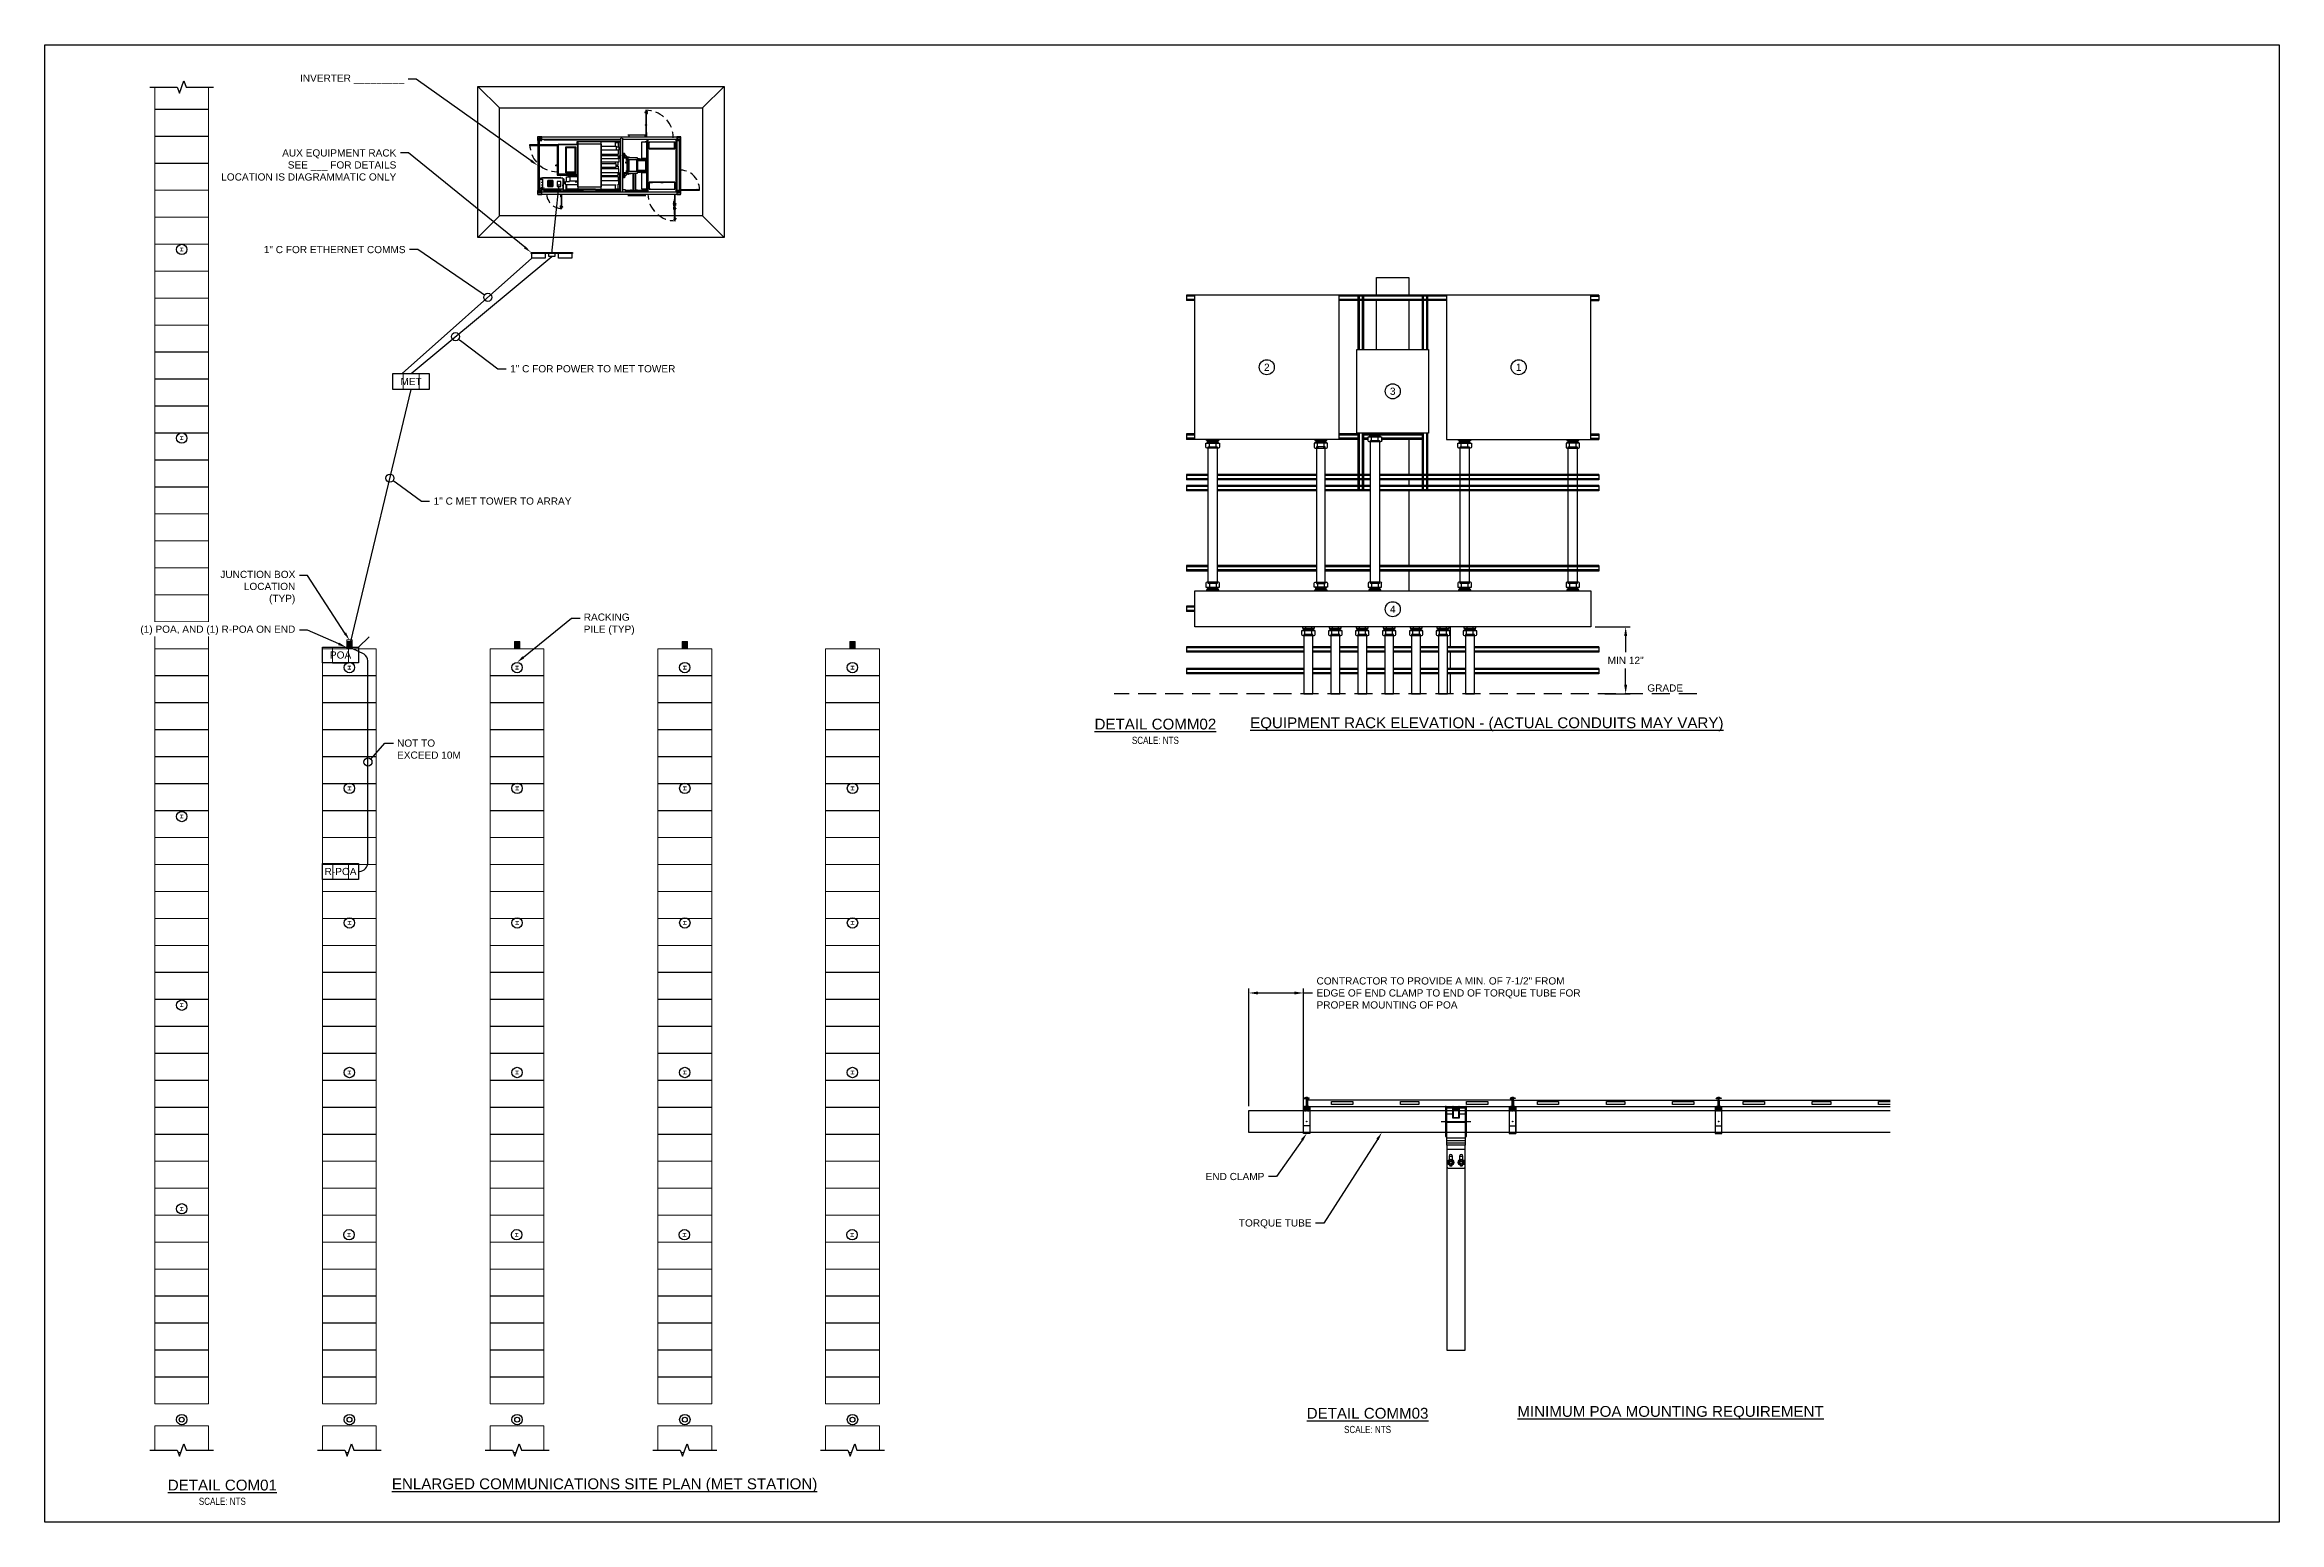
# Model space of a CAD drawing. Header units: feet. Extents: x -17 to 646, y -41 to 598.
# Drawn here: x 0 to 31, y 0 to 20.5 of the extents above; entities that cross this region are included whole.
import ezdxf
from ezdxf import colors
from ezdxf.entities.mleader import LeaderData, LeaderLine
from ezdxf.math import Vec2, Vec3

# ---------------------------------------------------------------- set-up
doc = ezdxf.new("R2010")
doc.units = ezdxf.units.FT
doc.header["$MEASUREMENT"] = 0
doc.linetypes.add('DASHED2', pattern=[0.375, 0.25, -0.125])
for name, color, linetype in [('E-CABL-208V', 1, '208V_BRANCH'), ('E-CABL-CAT6', 120, 'CAT6_CABLE'), ('G-ANNO-TEXT', 1, 'Continuous'), ('G-ANNO-TTLE', 3, 'Continuous'), ('PV-EQUIPM', 255, 'Continuous')]:
    doc.layers.add(name, color=color, linetype=linetype)
for name, color, linetype, lineweight in [('E-MODULE', 253, 'Continuous', 0), ('E-TRACER-EQMPT', 252, 'Continuous', 0), ('E-TRACKER MOTOR', 252, 'Continuous', 0)]:
    doc.layers.add(name, color=color, linetype=linetype, lineweight=lineweight)
doc.styles.add('NEI-A', font='arial.ttf')
doc.styles.get("Standard").update_dxf_attribs({"font": 'arial.ttf'})
doc.linetypes.add('208V_BRANCH', pattern='A,1,-0.2,["208V",Standard,S=0.1,R=0,X=-0.1,Y=-0.05],-0.3', length=1.5)
doc.linetypes.add('CAT6_CABLE', pattern='A,1,-0.12,["CAT6",Standard,S=0.1,R=0,X=-0.08,Y=-0.05],-0.3', length=1.42)
doc.dimstyles.new('NEI-A', dxfattribs={"dimtxt": 0.1, "dimasz": 0.125, "dimexe": 0.0625, "dimexo": 0.0625, "dimgap": 0.0625, "dimtad": 0, "dimtih": 1, "dimtoh": 1, "dimdec": 4, "dimzin": 3, "dimdsep": 46, "dimlunit": 4, "dimtxsty": 'NEI-A', "dimcen": 0, "dimadec": 0, "dimazin": 0, "dimtfac": 0.75, "dimtdec": 4, "dimtofl": 0, "dimtmove": 0, "dimatfit": 3, "dimfxl": 1, "dimfrac": 1, "dimtolj": 1, "dimtzin": 0, "dimarcsym": 0})

msp = doc.modelspace()

# ---------------------------------------------------------------- texts
at = {"layer": 'G-ANNO-TEXT', "style": 'NEI-A'}
for s, width, insert, char_height, attachment_point in [('\\pxqc;MET', 0.5017068, (4.83186, 15.828), 0.1, 4), ('\\pxqc;2', 0.2091828, (16.84898, 16.02468), 0.1, 4), ('\\pxqc;1', 0.2091828, (20.34343, 16.02468), 0.1, 4), ('\\pxqc;3', 0.2091828, (18.5962, 15.69132), 0.1, 4), ('\\pxqc;4', 0.2091828, (18.59662, 12.66779), 0.1, 4), ('GRADE', 0.4902906, (22.23206, 11.57428), 0.1, 4), ('{\\H0.6x;\\LDETAIL COMM02\\l\\P\\H0.66667x;\\W0.8;SCALE: NTS}', 1.6798192, (15.40856, 10.97346), 0.25, 5), ('\\pxqc;R-POA', 0.5017068, (3.85387, 9.02871), 0.1, 4), ('{\\H0.6x;\\LDETAIL COMM03\\l\\P\\H0.66667x;\\W0.8;SCALE: NTS}', 1.681354, (18.3517, 1.41237), 0.25, 5), ('{\\H0.6x;\\LDETAIL COM01\\P\\H0.66667x;\\W0.8;\\lSCALE: NTS}', 1.4778411, (2.46449, 0.41586), 0.25, 5)]:
    msp.add_mtext_dynamic_manual_height_columns(s, width=width, gutter_width=0.54688, heights=[0], dxfattribs=dict(at, insert=insert, char_height=char_height, attachment_point=attachment_point))
at = {"layer": 'G-ANNO-TTLE', "char_height": 0.15, "attachment_point": 4, "style": 'NEI-A'}
for s, width, insert in [('\\pxqc;{\\LEQUIPMENT RACK ELEVATION - (ACTUAL CONDUITS MAY VARY)}', 6.5606746, (16.7259, 11.07011)), ('\\pxqc;{\\LMINIMUM POA MOUNTING REQUIREMENT}', 10.3333333, (17.3881, 1.51813)), ('\\pxqc;{\\LENLARGED COMMUNICATIONS SITE PLAN (MET STATION)}', 5.8967251, (4.81907, 0.51173))]:
    msp.add_mtext_dynamic_manual_height_columns(s, width=width, gutter_width=0.54688, heights=[0], dxfattribs=dict(at, insert=insert))

# ---------------------------------------------------------------- blocks, each defined once
blk = doc.blocks.new('_DotBlank')
at = {"color": 0, "linetype": 'ByBlock', "lineweight": -2}
blk.add_line((-0.5, 0), (-1, 0), dxfattribs=at)
blk.add_circle((0, 0), 0.5, dxfattribs=at)
blk = doc.blocks.new('*D2')
at = {"layer": 'Defpoints', "color": 0, "transparency": 16777216}
for p in [(21.449, 12.422), (21.582, 11.494), (21.932, 11.494)]:
    blk.add_point(p, dxfattribs=at)
at = {"layer": 'G-ANNO-TEXT', "color": 0, "lineweight": -2, "transparency": 16777216}
for p, q in [((21.511, 12.422), (21.995, 12.422)), ((21.932, 12.297), (21.932, 12.071)), ((21.932, 11.619), (21.932, 11.845)), ((21.645, 11.494), (21.995, 11.494))]:
    blk.add_line(p, q, dxfattribs=at)
at = {"layer": 'G-ANNO-TEXT', "color": 0, "transparency": 16777216}
for points in [[(21.912, 12.297), (21.953, 12.297), (21.932, 12.422)], [(21.912, 11.619), (21.953, 11.619), (21.932, 11.494)]]:
    blk.add_solid(points, dxfattribs=at)
at = {"layer": 'G-ANNO-TEXT', "color": 0, "transparency": 16777216, "insert": (21.932, 11.958), "char_height": 0.1, "attachment_point": 5, "style": 'NEI-A'}
blk.add_mtext('\\A1;MIN 12"', dxfattribs=at)
blk = doc.blocks.new('*D3')
at = {"layer": 'Defpoints', "color": 0, "transparency": 16777216}
for p in [(16.706, 7.344), (16.706, 5.713), (17.462, 5.713)]:
    blk.add_point(p, dxfattribs=at)
at = {"layer": 'G-ANNO-TEXT', "color": 0, "lineweight": -2, "transparency": 16777216}
for p, q in [((16.706, 5.775), (16.706, 7.406)), ((16.831, 7.344), (17.337, 7.344)), ((17.462, 5.775), (17.462, 7.406)), ((17.462, 7.344), (17.587, 7.344))]:
    blk.add_line(p, q, dxfattribs=at)
at = {"layer": 'G-ANNO-TEXT', "color": 0, "transparency": 16777216}
for points in [[(16.831, 7.364), (16.831, 7.323), (16.706, 7.344)], [(17.337, 7.364), (17.337, 7.323), (17.462, 7.344)]]:
    blk.add_solid(points, dxfattribs=at)
at = {"layer": 'G-ANNO-TEXT', "color": 0, "transparency": 16777216, "insert": (17.644, 7.344), "char_height": 0.1, "width": 3.66273, "attachment_point": 4, "style": 'NEI-A'}
blk.add_mtext('\\A1;CONTRACTOR TO PROVIDE A MIN. OF 7-1/2" FROM EDGE OF END CLAMP TO END OF TORQUE TUBE FOR PROPER MOUNTING OF POA', dxfattribs=at)

# ---------------------------------------------------------------- dimensions: what is measured, and where the dimension line sits
at = {"layer": 'G-ANNO-TEXT', "color": 1}
dim = msp.add_linear_dim(base=(21.93247, 11.49432), p1=(21.44893, 12.42189), p2=(21.58228, 11.49432), angle=90, text='MIN 12"', dimstyle='NEI-A', dxfattribs=at)
dim.commit()
dim.dimension.update_dxf_attribs({"geometry": '*D2', "text_midpoint": (21.93247, 11.9581)})
dim = msp.add_linear_dim(base=(16.70627, 7.34359), p1=(17.46216, 5.71262), p2=(16.70627, 5.71262), text='CONTRACTOR TO PROVIDE A MIN. OF 7-1/2" FROM EDGE OF END CLAMP TO END OF TORQUE TUBE FOR PROPER MOUNTING OF POA', dimstyle='NEI-A', dxfattribs=at)
dim.commit()
dim.dimension.update_dxf_attribs({"geometry": '*D3', "text_midpoint": (19.475, 7.34359), "dimtype": 160})

# ---------------------------------------------------------------- hatches: boundary and pattern name
at = {"layer": 'E-TRACER-EQMPT'}
h = msp.add_hatch(color=256, dxfattribs=at)
h.dxf.hatch_style = 1
h.paths.add_polyline_path([(6.59117, 12.2198), (6.51533, 12.2198), (6.51533, 12.11812), (6.59117, 12.11812)])
h = msp.add_hatch(color=256, dxfattribs=at)
h.dxf.hatch_style = 1
h.paths.add_polyline_path([(8.91802, 12.2198), (8.84218, 12.2198), (8.84218, 12.11812), (8.91802, 12.11812)])
h = msp.add_hatch(color=256, dxfattribs=at)
h.dxf.hatch_style = 1
h.paths.add_polyline_path([(11.24404, 12.2198), (11.1682, 12.2198), (11.1682, 12.11812), (11.24404, 12.11812)])

# ---------------------------------------------------------------- linework, layer by layer
at = {"linetype": 'Continuous'}
for points in [[(1.45752, 19.91208), (1.83788, 19.91208), (1.86913, 19.82622), (1.93163, 19.99794), (1.96288, 19.91208), (2.34323, 19.91208)], [(1.45752, 1.00223), (1.83788, 1.00223), (1.86913, 0.91638), (1.93163, 1.08809), (1.96288, 1.00223), (2.34323, 1.00223)], [(3.78437, 1.00223), (4.16473, 1.00223), (4.19598, 0.91638), (4.25848, 1.08809), (4.28973, 1.00223), (4.67009, 1.00223)], [(6.11039, 1.00223), (6.49075, 1.00223), (6.522, 0.91638), (6.5845, 1.08809), (6.61575, 1.00223), (6.99611, 1.00223)], [(8.43724, 1.00223), (8.8176, 1.00223), (8.84885, 0.91638), (8.91135, 1.08809), (8.9426, 1.00223), (9.32296, 1.00223)], [(10.76326, 1.00223), (11.14362, 1.00223), (11.17487, 0.91638), (11.23737, 1.08809), (11.26862, 1.00223), (11.64898, 1.00223)]]:
    msp.add_lwpolyline(points, dxfattribs=at)
at = {"layer": 'Defpoints', "color": 5}
msp.add_lwpolyline([(0, 20.5), (31, 20.5), (31, 0), (0, 0)], close=True, dxfattribs=at)
at = {"layer": 'E-CABL-CAT6'}
msp.add_lwpolyline([(7.03579, 17.60436), (7.13579, 18.56694)], dxfattribs=at)
at = {"layer": 'E-MODULE'}
for points in [[(1.52701, 19.91208), (1.52701, 19.60456), (2.27374, 19.60456), (2.27374, 19.91208)], [(1.93952, 19.97625), (1.92373, 19.97625)], [(2.27374, 19.60206), (1.52701, 19.60206), (1.52701, 19.23036), (2.27374, 19.23036), (2.27374, 19.60206)], [(2.27374, 19.22786), (1.52701, 19.22786), (1.52701, 18.85616), (2.27374, 18.85616), (2.27374, 19.22786)], [(2.27374, 18.85366), (1.52701, 18.85366), (1.52701, 18.48197), (2.27374, 18.48197), (2.27374, 18.85366)], [(2.27374, 18.47947), (1.52701, 18.47947), (1.52701, 18.10777), (2.27374, 18.10777), (2.27374, 18.47947)], [(2.27374, 18.10527), (1.52701, 18.10527), (1.52701, 17.73357), (2.27374, 17.73357), (2.27374, 18.10527)], [(2.27374, 17.73107), (1.52701, 17.73107), (1.52701, 17.35938), (2.27374, 17.35938), (2.27374, 17.73107)], [(2.27374, 17.35688), (1.52701, 17.35688), (1.52701, 16.98518), (2.27374, 16.98518), (2.27374, 17.35688)], [(2.27374, 16.98268), (1.52701, 16.98268), (1.52701, 16.61098), (2.27374, 16.61098), (2.27374, 16.98268)], [(2.27374, 16.60848), (1.52701, 16.60848), (1.52701, 16.23679), (2.27374, 16.23679), (2.27374, 16.60848)], [(2.27374, 16.23429), (1.52701, 16.23429), (1.52701, 15.86259), (2.27374, 15.86259), (2.27374, 16.23429)], [(2.27374, 15.86009), (1.52701, 15.86009), (1.52701, 15.48839), (2.27374, 15.48839), (2.27374, 15.86009)], [(2.27374, 15.48589), (1.52701, 15.48589), (1.52701, 15.1142), (2.27374, 15.1142), (2.27374, 15.48589)], [(2.27374, 15.1117), (1.52701, 15.1117), (1.52701, 14.74), (2.27374, 14.74), (2.27374, 15.1117)], [(2.27374, 14.7375), (1.52701, 14.7375), (1.52701, 14.3658), (2.27374, 14.3658), (2.27374, 14.7375)], [(2.27374, 14.3633), (1.52701, 14.3633), (1.52701, 13.99161), (2.27374, 13.99161), (2.27374, 14.3633)], [(2.27374, 13.98911), (1.52701, 13.98911), (1.52701, 13.61741), (2.27374, 13.61741), (2.27374, 13.98911)], [(2.27374, 13.61491), (1.52701, 13.61491), (1.52701, 13.24321), (2.27374, 13.24321), (2.27374, 13.61491)], [(2.27374, 13.24071), (1.52701, 13.24071), (1.52701, 12.86902), (2.27374, 12.86902), (2.27374, 13.24071)], [(2.27374, 12.86652), (1.52701, 12.86652), (1.52701, 12.49482), (2.27374, 12.49482), (2.27374, 12.86652)], [(2.27374, 12.49232), (1.52701, 12.49232), (1.52701, 12.12062), (2.27374, 12.12062), (2.27374, 12.49232)], [(2.27374, 12.11812), (1.52701, 12.11812), (1.52701, 11.74643), (2.27374, 11.74643), (2.27374, 12.11812)], [(4.60059, 12.11812), (3.85387, 12.11812), (3.85387, 11.74643), (4.60059, 11.74643), (4.60059, 12.11812)], [(6.92661, 12.11812), (6.17988, 12.11812), (6.17988, 11.74643), (6.92661, 11.74643), (6.92661, 12.11812)], [(9.25346, 12.11812), (8.50674, 12.11812), (8.50674, 11.74643), (9.25346, 11.74643), (9.25346, 12.11812)], [(11.57948, 12.11812), (10.83276, 12.11812), (10.83276, 11.74643), (11.57948, 11.74643), (11.57948, 12.11812)], [(2.27374, 11.74393), (1.52701, 11.74393), (1.52701, 11.37223), (2.27374, 11.37223), (2.27374, 11.74393)], [(4.60059, 11.74393), (3.85387, 11.74393), (3.85387, 11.37223), (4.60059, 11.37223), (4.60059, 11.74393)], [(6.92661, 11.74393), (6.17988, 11.74393), (6.17988, 11.37223), (6.92661, 11.37223), (6.92661, 11.74393)], [(9.25346, 11.74393), (8.50674, 11.74393), (8.50674, 11.37223), (9.25346, 11.37223), (9.25346, 11.74393)], [(11.57948, 11.74393), (10.83276, 11.74393), (10.83276, 11.37223), (11.57948, 11.37223), (11.57948, 11.74393)], [(2.27374, 11.36973), (1.52701, 11.36973), (1.52701, 10.99803), (2.27374, 10.99803), (2.27374, 11.36973)], [(4.60059, 11.36973), (3.85387, 11.36973), (3.85387, 10.99803), (4.60059, 10.99803), (4.60059, 11.36973)], [(6.92661, 11.36973), (6.17988, 11.36973), (6.17988, 10.99803), (6.92661, 10.99803), (6.92661, 11.36973)], [(9.25346, 11.36973), (8.50674, 11.36973), (8.50674, 10.99803), (9.25346, 10.99803), (9.25346, 11.36973)], [(11.57948, 11.36973), (10.83276, 11.36973), (10.83276, 10.99803), (11.57948, 10.99803), (11.57948, 11.36973)], [(2.27374, 10.99553), (1.52701, 10.99553), (1.52701, 10.62384), (2.27374, 10.62384), (2.27374, 10.99553)], [(4.60059, 10.99553), (3.85387, 10.99553), (3.85387, 10.62384), (4.60059, 10.62384), (4.60059, 10.99553)], [(6.92661, 10.99553), (6.17988, 10.99553), (6.17988, 10.62384), (6.92661, 10.62384), (6.92661, 10.99553)], [(9.25346, 10.99553), (8.50674, 10.99553), (8.50674, 10.62384), (9.25346, 10.62384), (9.25346, 10.99553)], [(11.57948, 10.99553), (10.83276, 10.99553), (10.83276, 10.62384), (11.57948, 10.62384), (11.57948, 10.99553)], [(2.27374, 10.62134), (1.52701, 10.62134), (1.52701, 10.24964), (2.27374, 10.24964), (2.27374, 10.62134)], [(4.60059, 10.62134), (3.85387, 10.62134), (3.85387, 10.24964), (4.60059, 10.24964), (4.60059, 10.62134)], [(6.92661, 10.62134), (6.17988, 10.62134), (6.17988, 10.24964), (6.92661, 10.24964), (6.92661, 10.62134)], [(9.25346, 10.62134), (8.50674, 10.62134), (8.50674, 10.24964), (9.25346, 10.24964), (9.25346, 10.62134)], [(11.57948, 10.62134), (10.83276, 10.62134), (10.83276, 10.24964), (11.57948, 10.24964), (11.57948, 10.62134)], [(2.27374, 10.24714), (1.52701, 10.24714), (1.52701, 9.87544), (2.27374, 9.87544), (2.27374, 10.24714)], [(4.60059, 10.24714), (3.85387, 10.24714), (3.85387, 9.87544), (4.60059, 9.87544), (4.60059, 10.24714)], [(6.92661, 10.24714), (6.17988, 10.24714), (6.17988, 9.87544), (6.92661, 9.87544), (6.92661, 10.24714)], [(9.25346, 10.24714), (8.50674, 10.24714), (8.50674, 9.87544), (9.25346, 9.87544), (9.25346, 10.24714)], [(11.57948, 10.24714), (10.83276, 10.24714), (10.83276, 9.87544), (11.57948, 9.87544), (11.57948, 10.24714)], [(2.27374, 9.87294), (1.52701, 9.87294), (1.52701, 9.50125), (2.27374, 9.50125), (2.27374, 9.87294)], [(4.60059, 9.87294), (3.85387, 9.87294), (3.85387, 9.50125), (4.60059, 9.50125), (4.60059, 9.87294)], [(6.92661, 9.87294), (6.17988, 9.87294), (6.17988, 9.50125), (6.92661, 9.50125), (6.92661, 9.87294)], [(9.25346, 9.87294), (8.50674, 9.87294), (8.50674, 9.50125), (9.25346, 9.50125), (9.25346, 9.87294)], [(11.57948, 9.87294), (10.83276, 9.87294), (10.83276, 9.50125), (11.57948, 9.50125), (11.57948, 9.87294)], [(2.27374, 9.49875), (1.52701, 9.49875), (1.52701, 9.12705), (2.27374, 9.12705), (2.27374, 9.49875)], [(4.60059, 9.49875), (3.85387, 9.49875), (3.85387, 9.12705), (4.60059, 9.12705), (4.60059, 9.49875)], [(6.92661, 9.49875), (6.17988, 9.49875), (6.17988, 9.12705), (6.92661, 9.12705), (6.92661, 9.49875)], [(9.25346, 9.49875), (8.50674, 9.49875), (8.50674, 9.12705), (9.25346, 9.12705), (9.25346, 9.49875)], [(11.57948, 9.49875), (10.83276, 9.49875), (10.83276, 9.12705), (11.57948, 9.12705), (11.57948, 9.49875)], [(2.27374, 9.12455), (1.52701, 9.12455), (1.52701, 8.75285), (2.27374, 8.75285), (2.27374, 9.12455)], [(4.60059, 9.12455), (3.85387, 9.12455), (3.85387, 8.75285), (4.60059, 8.75285), (4.60059, 9.12455)], [(6.92661, 9.12455), (6.17988, 9.12455), (6.17988, 8.75285), (6.92661, 8.75285), (6.92661, 9.12455)], [(9.25346, 9.12455), (8.50674, 9.12455), (8.50674, 8.75285), (9.25346, 8.75285), (9.25346, 9.12455)], [(11.57948, 9.12455), (10.83276, 9.12455), (10.83276, 8.75285), (11.57948, 8.75285), (11.57948, 9.12455)], [(2.27374, 8.75035), (1.52701, 8.75035), (1.52701, 8.37866), (2.27374, 8.37866), (2.27374, 8.75035)], [(4.60059, 8.75035), (3.85387, 8.75035), (3.85387, 8.37866), (4.60059, 8.37866), (4.60059, 8.75035)], [(6.92661, 8.75035), (6.17988, 8.75035), (6.17988, 8.37866), (6.92661, 8.37866), (6.92661, 8.75035)], [(9.25346, 8.75035), (8.50674, 8.75035), (8.50674, 8.37866), (9.25346, 8.37866), (9.25346, 8.75035)], [(11.57948, 8.75035), (10.83276, 8.75035), (10.83276, 8.37866), (11.57948, 8.37866), (11.57948, 8.75035)], [(2.27374, 8.37616), (1.52701, 8.37616), (1.52701, 8.00446), (2.27374, 8.00446), (2.27374, 8.37616)], [(4.60059, 8.37616), (3.85387, 8.37616), (3.85387, 8.00446), (4.60059, 8.00446), (4.60059, 8.37616)], [(6.92661, 8.37616), (6.17988, 8.37616), (6.17988, 8.00446), (6.92661, 8.00446), (6.92661, 8.37616)], [(9.25346, 8.37616), (8.50674, 8.37616), (8.50674, 8.00446), (9.25346, 8.00446), (9.25346, 8.37616)], [(11.57948, 8.37616), (10.83276, 8.37616), (10.83276, 8.00446), (11.57948, 8.00446), (11.57948, 8.37616)], [(2.27374, 8.00196), (1.52701, 8.00196), (1.52701, 7.63026), (2.27374, 7.63026), (2.27374, 8.00196)], [(4.60059, 8.00196), (3.85387, 8.00196), (3.85387, 7.63026), (4.60059, 7.63026), (4.60059, 8.00196)], [(6.92661, 8.00196), (6.17988, 8.00196), (6.17988, 7.63026), (6.92661, 7.63026), (6.92661, 8.00196)], [(9.25346, 8.00196), (8.50674, 8.00196), (8.50674, 7.63026), (9.25346, 7.63026), (9.25346, 8.00196)], [(11.57948, 8.00196), (10.83276, 8.00196), (10.83276, 7.63026), (11.57948, 7.63026), (11.57948, 8.00196)], [(2.27374, 7.62776), (1.52701, 7.62776), (1.52701, 7.25607), (2.27374, 7.25607), (2.27374, 7.62776)], [(4.60059, 7.62776), (3.85387, 7.62776), (3.85387, 7.25607), (4.60059, 7.25607), (4.60059, 7.62776)], [(6.92661, 7.62776), (6.17988, 7.62776), (6.17988, 7.25607), (6.92661, 7.25607), (6.92661, 7.62776)], [(9.25346, 7.62776), (8.50674, 7.62776), (8.50674, 7.25607), (9.25346, 7.25607), (9.25346, 7.62776)], [(11.57948, 7.62776), (10.83276, 7.62776), (10.83276, 7.25607), (11.57948, 7.25607), (11.57948, 7.62776)], [(2.27374, 7.25357), (1.52701, 7.25357), (1.52701, 6.88187), (2.27374, 6.88187), (2.27374, 7.25357)], [(4.60059, 7.25357), (3.85387, 7.25357), (3.85387, 6.88187), (4.60059, 6.88187), (4.60059, 7.25357)], [(6.92661, 7.25357), (6.17988, 7.25357), (6.17988, 6.88187), (6.92661, 6.88187), (6.92661, 7.25357)], [(9.25346, 7.25357), (8.50674, 7.25357), (8.50674, 6.88187), (9.25346, 6.88187), (9.25346, 7.25357)], [(11.57948, 7.25357), (10.83276, 7.25357), (10.83276, 6.88187), (11.57948, 6.88187), (11.57948, 7.25357)], [(2.27374, 6.87937), (1.52701, 6.87937), (1.52701, 6.50767), (2.27374, 6.50767), (2.27374, 6.87937)], [(4.60059, 6.87937), (3.85387, 6.87937), (3.85387, 6.50767), (4.60059, 6.50767), (4.60059, 6.87937)], [(6.92661, 6.87937), (6.17988, 6.87937), (6.17988, 6.50767), (6.92661, 6.50767), (6.92661, 6.87937)], [(9.25346, 6.87937), (8.50674, 6.87937), (8.50674, 6.50767), (9.25346, 6.50767), (9.25346, 6.87937)], [(11.57948, 6.87937), (10.83276, 6.87937), (10.83276, 6.50767), (11.57948, 6.50767), (11.57948, 6.87937)], [(2.27374, 6.50517), (1.52701, 6.50517), (1.52701, 6.13348), (2.27374, 6.13348), (2.27374, 6.50517)], [(4.60059, 6.50517), (3.85387, 6.50517), (3.85387, 6.13348), (4.60059, 6.13348), (4.60059, 6.50517)], [(6.92661, 6.50517), (6.17988, 6.50517), (6.17988, 6.13348), (6.92661, 6.13348), (6.92661, 6.50517)], [(9.25346, 6.50517), (8.50674, 6.50517), (8.50674, 6.13348), (9.25346, 6.13348), (9.25346, 6.50517)], [(11.57948, 6.50517), (10.83276, 6.50517), (10.83276, 6.13348), (11.57948, 6.13348), (11.57948, 6.50517)], [(2.27374, 6.13098), (1.52701, 6.13098), (1.52701, 5.75928), (2.27374, 5.75928), (2.27374, 6.13098)], [(4.60059, 6.13098), (3.85387, 6.13098), (3.85387, 5.75928), (4.60059, 5.75928), (4.60059, 6.13098)], [(6.92661, 6.13098), (6.17988, 6.13098), (6.17988, 5.75928), (6.92661, 5.75928), (6.92661, 6.13098)], [(9.25346, 6.13098), (8.50674, 6.13098), (8.50674, 5.75928), (9.25346, 5.75928), (9.25346, 6.13098)], [(11.57948, 6.13098), (10.83276, 6.13098), (10.83276, 5.75928), (11.57948, 5.75928), (11.57948, 6.13098)], [(2.27374, 5.75678), (1.52701, 5.75678), (1.52701, 5.38509), (2.27374, 5.38509), (2.27374, 5.75678)], [(4.60059, 5.75678), (3.85387, 5.75678), (3.85387, 5.38509), (4.60059, 5.38509), (4.60059, 5.75678)], [(6.92661, 5.75678), (6.17988, 5.75678), (6.17988, 5.38509), (6.92661, 5.38509), (6.92661, 5.75678)], [(9.25346, 5.75678), (8.50674, 5.75678), (8.50674, 5.38509), (9.25346, 5.38509), (9.25346, 5.75678)], [(11.57948, 5.75678), (10.83276, 5.75678), (10.83276, 5.38509), (11.57948, 5.38509), (11.57948, 5.75678)], [(2.27374, 5.38258), (1.52701, 5.38258), (1.52701, 5.01089), (2.27374, 5.01089), (2.27374, 5.38258)], [(4.60059, 5.38258), (3.85387, 5.38258), (3.85387, 5.01089), (4.60059, 5.01089), (4.60059, 5.38258)], [(6.92661, 5.38258), (6.17988, 5.38258), (6.17988, 5.01089), (6.92661, 5.01089), (6.92661, 5.38258)], [(9.25346, 5.38258), (8.50674, 5.38258), (8.50674, 5.01089), (9.25346, 5.01089), (9.25346, 5.38258)], [(11.57948, 5.38258), (10.83276, 5.38258), (10.83276, 5.01089), (11.57948, 5.01089), (11.57948, 5.38258)], [(2.27374, 5.00839), (1.52701, 5.00839), (1.52701, 4.63669), (2.27374, 4.63669), (2.27374, 5.00839)], [(4.60059, 5.00839), (3.85387, 5.00839), (3.85387, 4.63669), (4.60059, 4.63669), (4.60059, 5.00839)], [(6.92661, 5.00839), (6.17988, 5.00839), (6.17988, 4.63669), (6.92661, 4.63669), (6.92661, 5.00839)], [(9.25346, 5.00839), (8.50674, 5.00839), (8.50674, 4.63669), (9.25346, 4.63669), (9.25346, 5.00839)], [(11.57948, 5.00839), (10.83276, 5.00839), (10.83276, 4.63669), (11.57948, 4.63669), (11.57948, 5.00839)], [(2.27374, 4.63419), (1.52701, 4.63419), (1.52701, 4.2625), (2.27374, 4.2625), (2.27374, 4.63419)], [(4.60059, 4.63419), (3.85387, 4.63419), (3.85387, 4.2625), (4.60059, 4.2625), (4.60059, 4.63419)], [(6.92661, 4.63419), (6.17988, 4.63419), (6.17988, 4.2625), (6.92661, 4.2625), (6.92661, 4.63419)], [(9.25346, 4.63419), (8.50674, 4.63419), (8.50674, 4.2625), (9.25346, 4.2625), (9.25346, 4.63419)], [(11.57948, 4.63419), (10.83276, 4.63419), (10.83276, 4.2625), (11.57948, 4.2625), (11.57948, 4.63419)], [(2.27374, 4.26), (1.52701, 4.26), (1.52701, 3.8883), (2.27374, 3.8883), (2.27374, 4.26)], [(4.60059, 4.26), (3.85387, 4.26), (3.85387, 3.8883), (4.60059, 3.8883), (4.60059, 4.26)], [(6.92661, 4.26), (6.17988, 4.26), (6.17988, 3.8883), (6.92661, 3.8883), (6.92661, 4.26)], [(9.25346, 4.26), (8.50674, 4.26), (8.50674, 3.8883), (9.25346, 3.8883), (9.25346, 4.26)], [(11.57948, 4.26), (10.83276, 4.26), (10.83276, 3.8883), (11.57948, 3.8883), (11.57948, 4.26)], [(2.27374, 3.8858), (1.52701, 3.8858), (1.52701, 3.5141), (2.27374, 3.5141), (2.27374, 3.8858)], [(4.60059, 3.8858), (3.85387, 3.8858), (3.85387, 3.5141), (4.60059, 3.5141), (4.60059, 3.8858)], [(6.92661, 3.8858), (6.17988, 3.8858), (6.17988, 3.5141), (6.92661, 3.5141), (6.92661, 3.8858)], [(9.25346, 3.8858), (8.50674, 3.8858), (8.50674, 3.5141), (9.25346, 3.5141), (9.25346, 3.8858)], [(11.57948, 3.8858), (10.83276, 3.8858), (10.83276, 3.5141), (11.57948, 3.5141), (11.57948, 3.8858)], [(2.27374, 3.5116), (1.52701, 3.5116), (1.52701, 3.13991), (2.27374, 3.13991), (2.27374, 3.5116)], [(4.60059, 3.5116), (3.85387, 3.5116), (3.85387, 3.13991), (4.60059, 3.13991), (4.60059, 3.5116)], [(6.92661, 3.5116), (6.17988, 3.5116), (6.17988, 3.13991), (6.92661, 3.13991), (6.92661, 3.5116)], [(9.25346, 3.5116), (8.50674, 3.5116), (8.50674, 3.13991), (9.25346, 3.13991), (9.25346, 3.5116)], [(11.57948, 3.5116), (10.83276, 3.5116), (10.83276, 3.13991), (11.57948, 3.13991), (11.57948, 3.5116)], [(2.27374, 3.13741), (1.52701, 3.13741), (1.52701, 2.76571), (2.27374, 2.76571), (2.27374, 3.13741)], [(4.60059, 3.13741), (3.85387, 3.13741), (3.85387, 2.76571), (4.60059, 2.76571), (4.60059, 3.13741)], [(6.92661, 3.13741), (6.17988, 3.13741), (6.17988, 2.76571), (6.92661, 2.76571), (6.92661, 3.13741)], [(9.25346, 3.13741), (8.50674, 3.13741), (8.50674, 2.76571), (9.25346, 2.76571), (9.25346, 3.13741)], [(11.57948, 3.13741), (10.83276, 3.13741), (10.83276, 2.76571), (11.57948, 2.76571), (11.57948, 3.13741)], [(2.27374, 2.76321), (1.52701, 2.76321), (1.52701, 2.39151), (2.27374, 2.39151), (2.27374, 2.76321)], [(4.60059, 2.76321), (3.85387, 2.76321), (3.85387, 2.39151), (4.60059, 2.39151), (4.60059, 2.76321)], [(6.92661, 2.76321), (6.17988, 2.76321), (6.17988, 2.39151), (6.92661, 2.39151), (6.92661, 2.76321)], [(9.25346, 2.76321), (8.50674, 2.76321), (8.50674, 2.39151), (9.25346, 2.39151), (9.25346, 2.76321)], [(11.57948, 2.76321), (10.83276, 2.76321), (10.83276, 2.39151), (11.57948, 2.39151), (11.57948, 2.76321)], [(2.27374, 2.38901), (1.52701, 2.38901), (1.52701, 2.01732), (2.27374, 2.01732), (2.27374, 2.38901)], [(4.60059, 2.38901), (3.85387, 2.38901), (3.85387, 2.01732), (4.60059, 2.01732), (4.60059, 2.38901)], [(6.92661, 2.38901), (6.17988, 2.38901), (6.17988, 2.01732), (6.92661, 2.01732), (6.92661, 2.38901)], [(9.25346, 2.38901), (8.50674, 2.38901), (8.50674, 2.01732), (9.25346, 2.01732), (9.25346, 2.38901)], [(11.57948, 2.38901), (10.83276, 2.38901), (10.83276, 2.01732), (11.57948, 2.01732), (11.57948, 2.38901)], [(2.27374, 2.01482), (1.52701, 2.01482), (1.52701, 1.64312), (2.27374, 1.64312), (2.27374, 2.01482)], [(4.60059, 2.01482), (3.85387, 2.01482), (3.85387, 1.64312), (4.60059, 1.64312), (4.60059, 2.01482)], [(6.92661, 2.01482), (6.17988, 2.01482), (6.17988, 1.64312), (6.92661, 1.64312), (6.92661, 2.01482)], [(9.25346, 2.01482), (8.50674, 2.01482), (8.50674, 1.64312), (9.25346, 1.64312), (9.25346, 2.01482)], [(11.57948, 2.01482), (10.83276, 2.01482), (10.83276, 1.64312), (11.57948, 1.64312), (11.57948, 2.01482)], [(2.27374, 1.34059), (1.52701, 1.34059), (1.52701, 1.00223)], [(2.27374, 1.00223), (2.27374, 1.34059)], [(4.60059, 1.34059), (3.85387, 1.34059), (3.85387, 1.00223)], [(4.60059, 1.00223), (4.60059, 1.34059)], [(6.92661, 1.34059), (6.17988, 1.34059), (6.17988, 1.00223)], [(6.92661, 1.00223), (6.92661, 1.34059)], [(9.25346, 1.34059), (8.50674, 1.34059), (8.50674, 1.00223)], [(9.25346, 1.00223), (9.25346, 1.34059)], [(11.57948, 1.34059), (10.83276, 1.34059), (10.83276, 1.00223)], [(11.57948, 1.00223), (11.57948, 1.34059)], [(1.85001, 0.9689), (1.88824, 0.9689)], [(4.17686, 0.9689), (4.2151, 0.9689)], [(6.50288, 0.9689), (6.54111, 0.9689)], [(8.82973, 0.9689), (8.86797, 0.9689)], [(11.15575, 0.9689), (11.19399, 0.9689)]]:
    msp.add_lwpolyline(points, dxfattribs=at)
at = {"layer": 'E-TRACER-EQMPT'}
msp.add_line((4.35516, 12.14188), (4.4994, 12.28612), dxfattribs=at)
at = {"layer": 'E-TRACER-EQMPT', "lineweight": 30}
for points in [[(4.83186, 15.93801), (5.33357, 15.93801), (5.33357, 15.71799), (4.83186, 15.71799)], [(3.85387, 9.13872), (4.35557, 9.13872), (4.35557, 8.9187), (3.85387, 8.9187)]]:
    msp.add_lwpolyline(points, close=True, dxfattribs=at)
at = {"layer": 'E-TRACER-EQMPT'}
for points in [[(4.97312, 15.9376), (5.19314, 15.9376), (5.19314, 15.71758), (4.97312, 15.71758)], [(6.51533, 12.2198), (6.59117, 12.2198), (6.59117, 12.11812), (6.51533, 12.11812)], [(8.84218, 12.2198), (8.91802, 12.2198), (8.91802, 12.11812), (8.84218, 12.11812)], [(11.1682, 12.2198), (11.24404, 12.2198), (11.24404, 12.11812), (11.1682, 12.11812)], [(3.99513, 9.1383), (4.21514, 9.1383), (4.21514, 8.91828), (3.99513, 8.91828)]]:
    msp.add_lwpolyline(points, close=True, dxfattribs=at)
at = {"layer": 'E-TRACER-EQMPT', "lineweight": 25}
for centre in [(1.90079, 17.65898), (1.90079, 15.04211), (1.90079, 12.41648), (4.22681, 11.85769), (6.55283, 11.85769), (8.87968, 11.85769), (11.2057, 11.85769), (4.22723, 10.18297), (6.55325, 10.18297), (8.8801, 10.18297), (11.20612, 10.18297), (1.90079, 9.79169), (4.22723, 8.31615), (6.55325, 8.31615), (8.8801, 8.31615), (11.20612, 8.31615), (1.90079, 7.17481), (4.22681, 6.24057), (6.55283, 6.24057), (8.87968, 6.24057), (11.2057, 6.24057), (1.90079, 4.34959), (4.22181, 3.99039), (6.54783, 3.99039), (8.87468, 3.99039), (11.2007, 3.99039)]:
    msp.add_circle(centre, 0.07209, dxfattribs=at)
at = {"layer": 'E-TRACER-EQMPT', "transparency": 33554559}
for points in [[(1.87537, 17.6844), (1.87537, 17.6744), (1.92538, 17.6844)], [(1.87537, 17.6744), (1.92538, 17.6844), (1.92538, 17.6744)], [(1.90538, 17.6794), (1.89538, 17.6794), (1.90538, 17.63773)], [(1.89538, 17.6794), (1.90538, 17.63773), (1.89538, 17.63773)], [(1.87537, 17.64273), (1.87537, 17.63273), (1.92538, 17.64273)], [(1.87537, 17.63273), (1.92538, 17.64273), (1.92538, 17.63273)], [(1.87537, 15.06753), (1.87537, 15.05753), (1.92538, 15.06753)], [(1.87537, 15.05753), (1.92538, 15.06753), (1.92538, 15.05753)], [(1.87537, 15.02586), (1.87537, 15.01586), (1.92538, 15.02586)], [(1.87537, 15.01586), (1.92538, 15.02586), (1.92538, 15.01586)], [(1.90538, 15.06253), (1.89538, 15.06253), (1.90538, 15.02086)], [(1.89538, 15.06253), (1.90538, 15.02086), (1.89538, 15.02086)], [(1.87537, 12.4419), (1.87537, 12.4319), (1.92538, 12.4419)], [(1.87537, 12.4319), (1.92538, 12.4419), (1.92538, 12.4319)], [(1.87537, 12.40023), (1.87537, 12.39023), (1.92538, 12.40023)], [(1.87537, 12.39023), (1.92538, 12.40023), (1.92538, 12.39023)], [(1.90538, 12.4369), (1.89538, 12.4369), (1.90538, 12.39523)], [(1.89538, 12.4369), (1.90538, 12.39523), (1.89538, 12.39523)], [(4.20139, 11.8831), (4.20139, 11.8731), (4.2514, 11.8831)], [(4.20139, 11.8731), (4.2514, 11.8831), (4.2514, 11.8731)], [(4.20139, 11.84143), (4.20139, 11.83143), (4.2514, 11.84143)], [(4.20139, 11.83143), (4.2514, 11.84143), (4.2514, 11.83143)], [(4.2314, 11.8781), (4.22139, 11.8781), (4.2314, 11.83643)], [(4.22139, 11.8781), (4.2314, 11.83643), (4.22139, 11.83643)], [(6.52741, 11.8831), (6.52741, 11.8731), (6.57742, 11.8831)], [(6.52741, 11.8731), (6.57742, 11.8831), (6.57742, 11.8731)], [(6.52741, 11.84143), (6.52741, 11.83143), (6.57742, 11.84143)], [(6.52741, 11.83143), (6.57742, 11.84143), (6.57742, 11.83143)], [(6.55742, 11.8781), (6.54741, 11.8781), (6.55742, 11.83643)], [(6.54741, 11.8781), (6.55742, 11.83643), (6.54741, 11.83643)], [(8.85427, 11.8831), (8.85427, 11.8731), (8.90427, 11.8831)], [(8.85427, 11.8731), (8.90427, 11.8831), (8.90427, 11.8731)], [(8.85427, 11.84143), (8.85427, 11.83143), (8.90427, 11.84143)], [(8.85427, 11.83143), (8.90427, 11.84143), (8.90427, 11.83143)], [(8.88427, 11.8781), (8.87427, 11.8781), (8.88427, 11.83643)], [(8.87427, 11.8781), (8.88427, 11.83643), (8.87427, 11.83643)], [(11.18028, 11.8831), (11.18028, 11.8731), (11.23029, 11.8831)], [(11.18028, 11.8731), (11.23029, 11.8831), (11.23029, 11.8731)], [(11.18028, 11.84143), (11.18028, 11.83143), (11.23029, 11.84143)], [(11.18028, 11.83143), (11.23029, 11.84143), (11.23029, 11.83143)], [(11.21029, 11.8781), (11.20029, 11.8781), (11.21029, 11.83643)], [(11.20029, 11.8781), (11.21029, 11.83643), (11.20029, 11.83643)], [(4.20181, 10.20839), (4.20181, 10.19839), (4.25181, 10.20839)], [(4.20181, 10.19839), (4.25181, 10.20839), (4.25181, 10.19839)], [(4.20181, 10.16672), (4.20181, 10.15672), (4.25181, 10.16672)], [(4.20181, 10.15672), (4.25181, 10.16672), (4.25181, 10.15672)], [(4.23181, 10.20339), (4.22181, 10.20339), (4.23181, 10.16172)], [(4.22181, 10.20339), (4.23181, 10.16172), (4.22181, 10.16172)], [(6.52783, 10.20839), (6.52783, 10.19839), (6.57783, 10.20839)], [(6.52783, 10.19839), (6.57783, 10.20839), (6.57783, 10.19839)], [(6.52783, 10.16672), (6.52783, 10.15672), (6.57783, 10.16672)], [(6.52783, 10.15672), (6.57783, 10.16672), (6.57783, 10.15672)], [(6.55783, 10.20339), (6.54783, 10.20339), (6.55783, 10.16172)], [(6.54783, 10.20339), (6.55783, 10.16172), (6.54783, 10.16172)], [(8.85468, 10.20839), (8.85468, 10.19839), (8.90469, 10.20839)], [(8.85468, 10.19839), (8.90469, 10.20839), (8.90469, 10.19839)], [(8.85468, 10.16672), (8.85468, 10.15672), (8.90469, 10.16672)], [(8.85468, 10.15672), (8.90469, 10.16672), (8.90469, 10.15672)], [(8.88468, 10.20339), (8.87468, 10.20339), (8.88468, 10.16172)], [(8.87468, 10.20339), (8.88468, 10.16172), (8.87468, 10.16172)], [(11.1807, 10.20839), (11.1807, 10.19839), (11.23071, 10.20839)], [(11.1807, 10.19839), (11.23071, 10.20839), (11.23071, 10.19839)], [(11.1807, 10.16672), (11.1807, 10.15672), (11.23071, 10.16672)], [(11.1807, 10.15672), (11.23071, 10.16672), (11.23071, 10.15672)], [(11.2107, 10.20339), (11.2007, 10.20339), (11.2107, 10.16172)], [(11.2007, 10.20339), (11.2107, 10.16172), (11.2007, 10.16172)], [(1.87537, 9.81711), (1.87537, 9.80711), (1.92538, 9.81711)], [(1.87537, 9.80711), (1.92538, 9.81711), (1.92538, 9.80711)], [(1.87537, 9.77544), (1.87537, 9.76544), (1.92538, 9.77544)], [(1.87537, 9.76544), (1.92538, 9.77544), (1.92538, 9.76544)], [(1.90538, 9.81211), (1.89538, 9.81211), (1.90538, 9.77044)], [(1.89538, 9.81211), (1.90538, 9.77044), (1.89538, 9.77044)], [(4.20181, 8.34157), (4.20181, 8.33157), (4.25181, 8.34157)], [(4.20181, 8.33157), (4.25181, 8.34157), (4.25181, 8.33157)], [(4.20181, 8.2999), (4.20181, 8.2899), (4.25181, 8.2999)], [(4.20181, 8.2899), (4.25181, 8.2999), (4.25181, 8.2899)], [(4.23181, 8.33657), (4.22181, 8.33657), (4.23181, 8.2949)], [(4.22181, 8.33657), (4.23181, 8.2949), (4.22181, 8.2949)], [(6.52783, 8.34157), (6.52783, 8.33157), (6.57783, 8.34157)], [(6.52783, 8.33157), (6.57783, 8.34157), (6.57783, 8.33157)], [(6.52783, 8.2999), (6.52783, 8.2899), (6.57783, 8.2999)], [(6.52783, 8.2899), (6.57783, 8.2999), (6.57783, 8.2899)], [(6.55783, 8.33657), (6.54783, 8.33657), (6.55783, 8.2949)], [(6.54783, 8.33657), (6.55783, 8.2949), (6.54783, 8.2949)], [(8.85468, 8.34157), (8.85468, 8.33157), (8.90469, 8.34157)], [(8.85468, 8.33157), (8.90469, 8.34157), (8.90469, 8.33157)], [(8.85468, 8.2999), (8.85468, 8.2899), (8.90469, 8.2999)], [(8.85468, 8.2899), (8.90469, 8.2999), (8.90469, 8.2899)], [(8.88468, 8.33657), (8.87468, 8.33657), (8.88468, 8.2949)], [(8.87468, 8.33657), (8.88468, 8.2949), (8.87468, 8.2949)], [(11.1807, 8.34157), (11.1807, 8.33157), (11.23071, 8.34157)], [(11.1807, 8.33157), (11.23071, 8.34157), (11.23071, 8.33157)], [(11.1807, 8.2999), (11.1807, 8.2899), (11.23071, 8.2999)], [(11.1807, 8.2899), (11.23071, 8.2999), (11.23071, 8.2899)], [(11.2107, 8.33657), (11.2007, 8.33657), (11.2107, 8.2949)], [(11.2007, 8.33657), (11.2107, 8.2949), (11.2007, 8.2949)], [(1.87537, 7.20023), (1.87537, 7.19023), (1.92538, 7.20023)], [(1.87537, 7.19023), (1.92538, 7.20023), (1.92538, 7.19023)], [(1.87537, 7.15856), (1.87537, 7.14856), (1.92538, 7.15856)], [(1.87537, 7.14856), (1.92538, 7.15856), (1.92538, 7.14856)], [(1.90538, 7.19523), (1.89538, 7.19523), (1.90538, 7.15356)], [(1.89538, 7.19523), (1.90538, 7.15356), (1.89538, 7.15356)], [(4.20139, 6.26599), (4.20139, 6.25599), (4.2514, 6.26599)], [(4.20139, 6.25599), (4.2514, 6.26599), (4.2514, 6.25599)], [(4.20139, 6.22432), (4.20139, 6.21432), (4.2514, 6.22432)], [(4.20139, 6.21432), (4.2514, 6.22432), (4.2514, 6.21432)], [(4.2314, 6.26099), (4.22139, 6.26099), (4.2314, 6.21932)], [(4.22139, 6.26099), (4.2314, 6.21932), (4.22139, 6.21932)], [(6.52741, 6.26599), (6.52741, 6.25599), (6.57742, 6.26599)], [(6.52741, 6.25599), (6.57742, 6.26599), (6.57742, 6.25599)], [(6.52741, 6.22432), (6.52741, 6.21432), (6.57742, 6.22432)], [(6.52741, 6.21432), (6.57742, 6.22432), (6.57742, 6.21432)], [(6.55742, 6.26099), (6.54741, 6.26099), (6.55742, 6.21932)], [(6.54741, 6.26099), (6.55742, 6.21932), (6.54741, 6.21932)], [(8.85427, 6.26599), (8.85427, 6.25599), (8.90427, 6.26599)], [(8.85427, 6.25599), (8.90427, 6.26599), (8.90427, 6.25599)], [(8.85427, 6.22432), (8.85427, 6.21432), (8.90427, 6.22432)], [(8.85427, 6.21432), (8.90427, 6.22432), (8.90427, 6.21432)], [(8.88427, 6.26099), (8.87427, 6.26099), (8.88427, 6.21932)], [(8.87427, 6.26099), (8.88427, 6.21932), (8.87427, 6.21932)], [(11.18028, 6.26599), (11.18028, 6.25599), (11.23029, 6.26599)], [(11.18028, 6.25599), (11.23029, 6.26599), (11.23029, 6.25599)], [(11.18028, 6.22432), (11.18028, 6.21432), (11.23029, 6.22432)], [(11.18028, 6.21432), (11.23029, 6.22432), (11.23029, 6.21432)], [(11.21029, 6.26099), (11.20029, 6.26099), (11.21029, 6.21932)], [(11.20029, 6.26099), (11.21029, 6.21932), (11.20029, 6.21932)], [(1.87537, 4.375), (1.87537, 4.365), (1.92538, 4.375)], [(1.87537, 4.365), (1.92538, 4.375), (1.92538, 4.365)], [(1.90538, 4.37), (1.89538, 4.37), (1.90538, 4.32833)], [(1.89538, 4.37), (1.90538, 4.32833), (1.89538, 4.32833)], [(1.87537, 4.33333), (1.87537, 4.32333), (1.92538, 4.33333)], [(1.87537, 4.32333), (1.92538, 4.33333), (1.92538, 4.32333)], [(4.19639, 4.01581), (4.19639, 4.00581), (4.2464, 4.01581)], [(4.19639, 4.00581), (4.2464, 4.01581), (4.2464, 4.00581)], [(4.19639, 3.97414), (4.19639, 3.96414), (4.2464, 3.97414)], [(4.19639, 3.96414), (4.2464, 3.97414), (4.2464, 3.96414)], [(4.2264, 4.01081), (4.21639, 4.01081), (4.2264, 3.96914)], [(4.21639, 4.01081), (4.2264, 3.96914), (4.21639, 3.96914)], [(6.52241, 4.01581), (6.52241, 4.00581), (6.57242, 4.01581)], [(6.52241, 4.00581), (6.57242, 4.01581), (6.57242, 4.00581)], [(6.52241, 3.97414), (6.52241, 3.96414), (6.57242, 3.97414)], [(6.52241, 3.96414), (6.57242, 3.97414), (6.57242, 3.96414)], [(6.55241, 4.01081), (6.54241, 4.01081), (6.55241, 3.96914)], [(6.54241, 4.01081), (6.55241, 3.96914), (6.54241, 3.96914)], [(8.84927, 4.01581), (8.84927, 4.00581), (8.89927, 4.01581)], [(8.84927, 4.00581), (8.89927, 4.01581), (8.89927, 4.00581)], [(8.84927, 3.97414), (8.84927, 3.96414), (8.89927, 3.97414)], [(8.84927, 3.96414), (8.89927, 3.97414), (8.89927, 3.96414)], [(8.87927, 4.01081), (8.86927, 4.01081), (8.87927, 3.96914)], [(8.86927, 4.01081), (8.87927, 3.96914), (8.86927, 3.96914)], [(11.17528, 4.01581), (11.17528, 4.00581), (11.22529, 4.01581)], [(11.17528, 4.00581), (11.22529, 4.01581), (11.22529, 4.00581)], [(11.17528, 3.97414), (11.17528, 3.96414), (11.22529, 3.97414)], [(11.17528, 3.96414), (11.22529, 3.97414), (11.22529, 3.96414)], [(11.20529, 4.01081), (11.19529, 4.01081), (11.20529, 3.96914)], [(11.19529, 4.01081), (11.20529, 3.96914), (11.19529, 3.96914)]]:
    msp.add_solid(points, dxfattribs=at)
at = {"layer": 'E-TRACKER MOTOR', "lineweight": 25}
for centre, radius in [((1.90079, 1.42435), 0.07209), ((1.90079, 1.42435), 0.03375), ((4.22765, 1.42435), 0.07209), ((4.22765, 1.42435), 0.03375), ((6.55366, 1.42435), 0.07209), ((6.55366, 1.42435), 0.03375), ((8.88052, 1.42435), 0.07209), ((8.88052, 1.42435), 0.03375), ((11.20654, 1.42435), 0.07209), ((11.20654, 1.42435), 0.03375)]:
    msp.add_circle(centre, radius, dxfattribs=at)
at = {"layer": 'G-ANNO-TEXT'}
for centre in [(16.95357, 16.02468), (20.44802, 16.02468), (18.70079, 15.69132), (18.70121, 12.66779)]:
    msp.add_circle(centre, 0.10459, dxfattribs=at)
at = {"layer": 'PV-EQUIPM', "lineweight": 25}
for p, q in [((8.34756, 19.56702), (8.34756, 19.56118)), ((8.35673, 19.55785), (8.34756, 19.55785)), ((7.95503, 18.9278), (7.9817, 18.9278)), ((7.97336, 18.94363), (7.97336, 18.9278)), ((7.26914, 18.67444), (7.2633, 18.68028)), ((7.9817, 18.71945), (7.95503, 18.71945)), ((8.31839, 18.90863), (8.31839, 18.89196)), ((7.64667, 18.49276), (7.9892, 18.49276)), ((8.33756, 18.40276), (8.09087, 18.40276)), ((8.73759, 18.35859), (8.73759, 18.24358)), ((8.74926, 18.28691), (8.74926, 18.29775)), ((7.1583, 18.25441), (7.1583, 18.24524)), ((7.1658, 18.25524), (7.1658, 18.25108)), ((8.73926, 18.24358), (8.73009, 18.24358)), ((8.73926, 18.21274), (8.73009, 18.21274)), ((8.73092, 18.10023), (8.73259, 18.10023))]:
    msp.add_line(p, q, dxfattribs=at)
at = {"layer": 'PV-EQUIPM'}
for p, q in [((21.56144, 17.02476), (15.84015, 17.02476)), ((18.21867, 15.0246), (15.84015, 15.0246)), ((17.5155, 5.8768), (17.5155, 5.77013)), ((19.44315, 5.59262), (19.44315, 5.76846)), ((19.54149, 5.61262), (19.54149, 5.76846)), ((19.54399, 5.61262), (19.54399, 5.77013)), ((19.614, 5.77013), (19.614, 5.61262)), ((19.6165, 5.76846), (19.6165, 5.61262)), ((20.35656, 5.8768), (20.35656, 5.77013)), ((20.37239, 5.8768), (20.37239, 5.77013)), ((20.41073, 5.7618), (20.39323, 5.7618)), ((20.41073, 5.75596), (20.39323, 5.75596)), ((20.41073, 5.74929), (20.39323, 5.74929)), ((20.3999, 5.88597), (20.3999, 5.8818)), ((20.41073, 5.77013), (20.41073, 5.3951)), ((23.21345, 5.8768), (23.21345, 5.77013)), ((19.45065, 5.52844), (19.43482, 5.52844)), ((19.72318, 5.52844), (19.70734, 5.52844)), ((19.45232, 5.23175), (19.45232, 2.38903)), ((19.70484, 2.38903), (19.70484, 5.23175))]:
    msp.add_line(p, q, dxfattribs=at)
at = {"layer": 'PV-EQUIPM', "color": 8, "lineweight": 25}
for p, q in [((18.47536, 16.27053), (18.47536, 16.94975)), ((18.92623, 16.94975), (18.92623, 16.27053))]:
    msp.add_line(p, q, dxfattribs=at)
at = {"layer": 'PV-EQUIPM', "linetype": 'DASHED2'}
msp.add_line((22.92045, 11.49432), (14.8359, 11.49432), dxfattribs=at)
at = {"layer": 'PV-EQUIPM', "lineweight": 25}
for points in [[(9.42431, 17.82521), (6.0082, 17.82521), (6.0082, 19.92204), (9.42431, 19.92204)], [(9.12429, 18.12523), (6.30823, 18.12523), (6.30823, 19.62202), (9.12429, 19.62202)], [(7.2283, 18.72361), (7.2283, 19.08448), (7.36665, 19.08448), (7.36665, 18.72361)], [(7.35331, 19.07448), (7.35331, 18.73362), (7.2383, 18.73362), (7.2383, 19.07448)], [(7.72251, 19.11948), (7.39082, 19.11948), (7.39082, 18.52777), (7.72251, 18.52777)], [(7.39498, 19.15032), (7.39498, 18.4961), (7.71834, 18.4961), (7.71834, 19.15032)], [(8.22588, 18.71695), (8.22588, 18.9303), (8.0917, 18.9303), (8.0917, 18.71695)], [(6.88577, 18.64861), (6.88661, 18.64778), (6.88661, 18.64861)], [(6.90078, 18.64944), (6.90161, 18.65028), (6.90244, 18.64944), (6.90244, 18.65028), (6.90328, 18.64944), (6.90328, 18.65028), (6.89994, 18.65028), (6.89994, 18.64944), (6.90078, 18.65028)], [(6.91078, 18.65194), (6.91078, 18.65444), (6.90578, 18.65444), (6.90578, 18.65194)], [(7.1558, 18.65444), (6.91494, 18.65444), (6.91494, 18.65111), (7.1558, 18.65111)], [(7.04912, 18.53277), (7.04912, 18.61777), (6.97995, 18.61777), (6.97995, 18.53277)], [(7.04745, 18.53443), (6.98162, 18.53443), (6.98162, 18.61611), (7.04745, 18.61611)], [(6.98412, 18.59777), (6.98412, 18.60611), (6.99162, 18.60611), (6.99162, 18.59777)], [(6.99245, 18.59777), (6.99245, 18.60611), (7.00078, 18.60611), (7.00078, 18.59777)], [(7.00162, 18.59777), (7.00162, 18.60611), (7.00912, 18.60611), (7.00912, 18.59777)], [(7.01078, 18.59777), (7.01078, 18.60611), (7.01829, 18.60611), (7.01829, 18.59777)], [(7.01912, 18.59777), (7.01912, 18.60611), (7.02745, 18.60611), (7.02745, 18.59777)], [(7.02829, 18.59777), (7.02829, 18.60611), (7.03579, 18.60611), (7.03579, 18.59777)], [(7.03662, 18.59777), (7.03662, 18.60611), (7.04495, 18.60611), (7.04495, 18.59777)], [(7.16163, 18.53277), (7.16163, 18.60194), (7.10913, 18.60194), (7.10913, 18.53277)], [(6.98412, 18.58944), (6.98412, 18.59694), (6.99162, 18.59694), (6.99162, 18.58944)], [(6.98412, 18.58027), (6.98412, 18.58777), (6.99162, 18.58777), (6.99162, 18.58027)], [(6.98412, 18.5711), (6.98412, 18.57944), (6.99162, 18.57944), (6.99162, 18.5711)], [(6.98412, 18.56277), (6.98412, 18.57027), (6.99162, 18.57027), (6.99162, 18.56277)], [(6.98412, 18.5536), (6.98412, 18.56193), (6.99162, 18.56193), (6.99162, 18.5536)], [(6.98412, 18.54443), (6.98412, 18.55277), (6.99162, 18.55277), (6.99162, 18.54443)], [(6.99245, 18.58944), (6.99245, 18.59694), (7.00078, 18.59694), (7.00078, 18.58944)], [(6.99245, 18.58027), (6.99245, 18.58777), (7.00078, 18.58777), (7.00078, 18.58027)], [(6.99245, 18.5711), (6.99245, 18.57944), (7.00078, 18.57944), (7.00078, 18.5711)], [(6.99245, 18.56277), (6.99245, 18.57027), (7.00078, 18.57027), (7.00078, 18.56277)], [(6.99245, 18.5536), (6.99245, 18.56193), (7.00078, 18.56193), (7.00078, 18.5536)], [(6.99245, 18.54443), (6.99245, 18.55277), (7.00078, 18.55277), (7.00078, 18.54443)], [(7.00162, 18.58944), (7.00162, 18.59694), (7.00912, 18.59694), (7.00912, 18.58944)], [(7.00162, 18.58027), (7.00162, 18.58777), (7.00912, 18.58777), (7.00912, 18.58027)], [(7.00162, 18.5711), (7.00162, 18.57944), (7.00912, 18.57944), (7.00912, 18.5711)], [(7.00162, 18.56277), (7.00162, 18.57027), (7.00912, 18.57027), (7.00912, 18.56277)], [(7.00162, 18.5536), (7.00162, 18.56193), (7.00912, 18.56193), (7.00912, 18.5536)], [(7.00162, 18.54443), (7.00162, 18.55277), (7.00912, 18.55277), (7.00912, 18.54443)], [(7.01078, 18.58944), (7.01078, 18.59694), (7.01829, 18.59694), (7.01829, 18.58944)], [(7.01078, 18.58027), (7.01078, 18.58777), (7.01829, 18.58777), (7.01829, 18.58027)], [(7.01078, 18.5711), (7.01078, 18.57944), (7.01829, 18.57944), (7.01829, 18.5711)], [(7.01078, 18.56277), (7.01078, 18.57027), (7.01829, 18.57027), (7.01829, 18.56277)], [(7.01078, 18.5536), (7.01078, 18.56193), (7.01829, 18.56193), (7.01829, 18.5536)], [(7.01078, 18.54443), (7.01078, 18.55277), (7.01829, 18.55277), (7.01829, 18.54443)], [(7.01912, 18.58944), (7.01912, 18.59694), (7.02745, 18.59694), (7.02745, 18.58944)], [(7.01912, 18.58027), (7.01912, 18.58777), (7.02745, 18.58777), (7.02745, 18.58027)], [(7.01912, 18.5711), (7.01912, 18.57944), (7.02745, 18.57944), (7.02745, 18.5711)], [(7.01912, 18.56277), (7.01912, 18.57027), (7.02745, 18.57027), (7.02745, 18.56277)], [(7.01912, 18.5536), (7.01912, 18.56193), (7.02745, 18.56193), (7.02745, 18.5536)], [(7.01912, 18.54443), (7.01912, 18.55277), (7.02745, 18.55277), (7.02745, 18.54443)], [(7.02829, 18.58944), (7.02829, 18.59694), (7.03579, 18.59694), (7.03579, 18.58944)], [(7.02829, 18.58027), (7.02829, 18.58777), (7.03579, 18.58777), (7.03579, 18.58027)], [(7.02829, 18.5711), (7.02829, 18.57944), (7.03579, 18.57944), (7.03579, 18.5711)], [(7.02829, 18.56277), (7.02829, 18.57027), (7.03579, 18.57027), (7.03579, 18.56277)], [(7.02829, 18.5536), (7.02829, 18.56193), (7.03579, 18.56193), (7.03579, 18.5536)], [(7.02829, 18.54443), (7.02829, 18.55277), (7.03579, 18.55277), (7.03579, 18.54443)], [(7.03662, 18.58944), (7.03662, 18.59694), (7.04495, 18.59694), (7.04495, 18.58944)], [(7.03662, 18.58027), (7.03662, 18.58777), (7.04495, 18.58777), (7.04495, 18.58027)], [(7.03662, 18.5711), (7.03662, 18.57944), (7.04495, 18.57944), (7.04495, 18.5711)], [(7.03662, 18.56277), (7.03662, 18.57027), (7.04495, 18.57027), (7.04495, 18.56277)], [(7.03662, 18.5536), (7.03662, 18.56193), (7.04495, 18.56193), (7.04495, 18.5536)], [(7.03662, 18.54443), (7.03662, 18.55277), (7.04495, 18.55277), (7.04495, 18.54443)], [(8.74092, 18.49526), (8.74092, 18.5911), (8.38339, 18.5911), (8.38339, 18.49526)], [(7.15746, 18.26441), (7.1583, 18.26108), (7.15663, 18.26108), (7.15663, 18.26441), (7.15746, 18.26524)], [(7.15663, 18.25358), (7.15746, 18.25358), (7.1583, 18.25191), (7.15663, 18.25191)]]:
    msp.add_lwpolyline(points, close=True, dxfattribs=at)
for points in [[(6.30823, 19.62202), (6.0082, 19.92204)], [(9.12429, 19.62202), (9.42431, 19.92204)], [(8.33089, 19.56201), (8.32422, 19.56201), (8.32422, 19.56118), (8.33089, 19.56118)], [(8.33089, 19.56452), (8.33089, 19.55951)], [(8.33172, 19.56452), (8.33256, 19.56452), (8.33256, 19.55868), (8.33172, 19.55868)], [(8.33506, 19.55701), (8.33422, 19.55701), (8.33422, 19.56118)], [(8.33922, 19.55618), (8.33756, 19.55618), (8.33422, 19.55701)], [(8.34006, 19.59035), (8.34006, 19.58952), (8.33922, 19.58952), (8.33922, 19.22199)], [(8.34006, 19.59035), (8.34589, 19.59035)], [(8.34672, 19.22199), (8.34672, 19.58702), (8.34589, 19.58702), (8.34589, 19.59035)], [(8.34672, 19.56535), (8.34756, 19.56535)], [(8.34756, 19.56368), (8.34672, 19.56368)], [(8.34756, 19.56285), (8.35256, 19.56285), (8.35256, 19.55868), (8.34672, 19.55868)], [(8.34672, 19.56118), (8.35256, 19.56118)], [(8.35256, 19.56035), (8.34672, 19.56035)], [(8.34672, 19.53951), (8.35089, 19.53951)], [(8.34672, 19.53451), (8.35089, 19.53451)], [(8.34756, 19.56618), (8.35506, 19.56618), (8.35506, 19.55785)], [(8.34839, 19.56702), (8.34839, 19.56618)], [(8.34839, 19.56118), (8.34839, 19.56035)], [(8.34839, 19.55785), (8.34839, 19.55618)], [(8.35173, 19.53951), (8.35173, 19.53535)], [(8.35506, 19.57702), (8.35506, 19.57202), (8.35589, 19.57202), (8.35589, 19.57118)], [(8.35506, 19.57702), (8.35673, 19.57702), (8.35673, 19.57618), (8.35589, 19.57285), (8.35506, 19.57368)], [(8.35506, 19.56452), (8.35589, 19.56368), (8.35673, 19.56535), (8.35506, 19.56618), (8.35506, 19.56535)], [(8.35506, 19.55951), (8.35589, 19.55951), (8.35673, 19.55868), (8.35673, 19.55785)], [(8.35506, 19.55035), (8.35589, 19.55035), (8.35673, 19.54785), (8.35673, 19.54701), (8.35506, 19.54701)], [(8.58508, 19.49951), (8.56841, 19.51368), (8.53924, 19.53368), (8.5084, 19.55035), (8.4784, 19.56368)], [(6.89661, 19.22199), (8.76759, 19.22199)], [(8.33756, 19.24366), (8.09087, 19.24366)], [(8.10421, 19.24366), (8.10421, 19.22199)], [(8.32506, 19.24366), (8.32506, 19.22199)], [(8.33256, 19.3895), (8.33672, 19.3895)], [(8.33256, 19.38283), (8.33256, 19.38867)], [(8.33839, 19.38783), (8.33256, 19.387)], [(8.33672, 19.38367), (8.33672, 19.382), (8.33256, 19.382)], [(8.33256, 19.38367), (8.33839, 19.38367)], [(8.33672, 19.3895), (8.33839, 19.39117)], [(8.33672, 19.3895), (8.33672, 19.38783)], [(8.33672, 19.382), (8.33839, 19.38033)], [(8.33839, 19.39117), (8.33839, 19.38033), (8.33922, 19.38033)], [(8.33922, 19.39117), (8.33839, 19.39117)], [(8.34839, 19.38867), (8.34839, 19.38283), (8.34672, 19.38283)], [(8.34839, 19.38867), (8.34672, 19.38867)], [(8.34756, 19.38867), (8.34756, 19.38283)], [(8.34839, 19.22199), (8.34839, 19.27449)], [(8.35089, 19.27449), (8.35089, 19.22199)], [(8.69342, 19.3495), (8.68008, 19.3795), (8.66258, 19.41034), (8.64258, 19.43951), (8.62925, 19.45617)], [(8.72009, 19.20949), (8.71842, 19.24449), (8.71342, 19.27949), (8.71092, 19.28949)], [(7.10829, 19.09781), (6.73076, 19.09781), (6.73076, 19.11448), (7.39082, 19.11448)], [(6.73076, 19.11448), (6.73243, 19.07948), (6.73743, 19.04531), (6.7391, 19.03697)], [(6.7566, 18.97697), (6.77077, 18.94613), (6.78743, 18.9153), (6.80744, 18.88696), (6.82077, 18.87029)], [(6.8391, 19.17032), (6.8391, 18.47693)], [(6.88744, 19.18365), (6.85577, 19.18365)], [(6.88661, 19.18198), (6.85577, 19.18198)], [(6.85911, 19.17032), (6.85911, 18.47693)], [(6.89661, 19.18949), (7.9892, 19.18949)], [(6.92244, 19.18949), (6.92244, 19.18282)], [(6.92578, 19.17948), (7.98253, 19.17948)], [(7.10829, 19.11448), (7.10829, 18.68778), (7.39082, 18.68778)], [(7.39082, 19.11365), (7.12329, 19.11365), (7.12329, 18.70611), (7.39082, 18.70611)], [(7.38081, 19.15365), (7.38081, 19.11448)], [(7.9842, 19.15365), (7.38081, 19.15365)], [(7.38165, 19.15365), (7.38165, 19.11448)], [(7.38165, 19.15282), (7.38748, 19.14782), (7.39498, 19.14782)], [(7.38748, 19.11448), (7.38748, 19.14698), (7.38165, 19.15198)], [(7.70167, 19.15365), (7.70167, 19.15032)], [(7.72251, 19.09281), (7.92586, 19.09281), (7.92586, 19.04364)], [(7.92586, 19.08448), (7.96503, 19.08448), (7.96503, 19.03531), (7.72251, 19.03531)], [(7.95503, 19.03531), (7.95503, 18.97447), (7.72251, 18.97447)], [(7.72251, 18.96113), (7.95503, 18.96113), (7.95503, 18.9203)], [(7.72251, 18.9203), (7.96503, 18.9203), (7.96503, 18.87113), (7.72251, 18.87113)], [(7.91419, 19.15365), (7.91419, 19.09281)], [(7.98336, 19.15282), (7.97753, 19.14782), (7.91419, 19.14782)], [(7.91419, 19.14531), (7.95503, 19.14531), (7.95503, 19.08448)], [(7.97336, 18.94363), (7.95503, 18.94363)], [(7.95503, 18.92696), (7.9892, 18.92696)], [(7.95586, 18.94447), (7.96503, 18.94447)], [(7.97003, 18.94363), (7.97003, 18.94697), (7.97169, 18.94697), (7.97169, 18.94363)], [(7.9842, 18.92696), (7.9842, 19.15365), (7.98336, 19.15198), (7.97753, 19.14698), (7.97753, 18.9278)], [(7.98003, 18.9278), (7.98003, 18.92696)], [(7.9817, 18.9278), (7.9817, 18.92696)], [(7.9892, 19.20115), (7.9892, 18.45776)], [(8.01336, 19.20115), (7.99086, 19.20115)], [(8.01503, 19.20115), (8.01503, 18.45776)], [(8.01503, 19.18949), (8.76759, 19.18949)], [(8.0417, 18.98447), (8.04087, 18.98447), (8.04087, 18.97363), (8.01503, 18.97363)], [(8.0792, 18.94447), (8.07837, 18.9453), (8.0517, 18.9728), (8.05087, 18.97197), (8.05087, 18.9728), (8.01503, 18.9728)], [(8.0267, 18.96447), (8.01503, 18.96447)], [(8.0317, 18.93863), (8.01503, 18.93863)], [(8.01503, 18.91946), (8.0317, 18.92113)], [(8.01587, 18.96447), (8.01587, 18.9678)], [(8.01837, 18.96447), (8.01837, 18.9678)], [(8.0217, 18.9678), (8.0217, 18.96447)], [(8.0242, 18.9678), (8.0242, 18.96447)], [(8.03003, 18.98947), (8.03003, 18.9828)], [(8.03253, 18.92363), (8.03253, 18.95697), (8.03087, 18.95697), (8.03087, 18.97113)], [(8.0317, 18.69028), (8.0317, 18.95697)], [(8.07254, 18.92363), (8.0317, 18.92363)], [(8.0317, 18.9228), (8.03253, 18.9228)], [(8.06254, 18.93113), (8.0492, 18.93113)], [(8.0542, 18.93113), (8.0542, 18.93446)], [(8.05754, 18.93446), (8.05754, 18.93113)], [(8.08087, 18.89113), (8.07254, 18.89113), (8.07254, 18.94363), (8.08087, 18.94363), (8.08087, 18.70361), (8.07254, 18.70361), (8.07254, 18.75612), (8.08087, 18.75612)], [(8.0792, 18.94363), (8.0792, 18.94447), (8.08004, 18.94447)], [(8.08004, 18.94363), (8.08004, 18.9453), (8.08087, 18.9453), (8.08087, 18.94447), (8.08004, 18.9453)], [(8.08087, 18.9453), (8.19421, 18.9303)], [(8.0917, 18.92446), (8.09004, 18.92446)], [(8.22588, 18.92613), (8.34422, 18.90946), (8.34339, 18.90863), (8.34339, 18.90613)], [(8.35256, 19.14615), (8.28089, 19.14615), (8.28089, 18.92613), (8.35256, 18.92613)], [(8.34172, 19.14615), (8.34172, 19.16115)], [(8.34172, 18.91113), (8.34172, 18.92613)], [(8.35089, 19.14615), (8.35089, 18.92613)], [(8.35256, 19.18949), (8.35256, 18.45776)], [(8.36923, 19.18949), (8.36923, 18.45776)], [(8.3934, 19.15198), (8.38339, 19.14198)], [(8.38339, 19.13948), (8.3959, 19.15198)], [(8.38339, 19.05614), (8.38339, 19.15198), (8.74092, 19.15198), (8.74092, 19.05614)], [(8.3984, 19.05781), (8.38339, 19.05781)], [(8.38339, 19.05614), (8.74092, 19.05614)], [(8.38506, 19.05781), (8.38506, 19.14115)], [(8.43173, 19.05614), (8.43173, 19.05947), (8.3984, 19.05947), (8.3984, 19.05614)], [(8.54841, 19.05781), (8.43173, 19.05781)], [(8.58174, 19.05614), (8.58174, 19.05947), (8.54841, 19.05947), (8.54841, 19.05614)], [(8.69842, 19.05781), (8.58174, 19.05781)], [(8.73176, 19.05614), (8.73176, 19.05947), (8.69842, 19.05947), (8.69842, 19.05614)], [(8.73092, 19.15198), (8.74092, 19.14115)], [(8.74092, 19.05781), (8.73176, 19.05781)], [(8.73259, 19.15198), (8.74092, 19.14365)], [(8.73926, 19.05781), (8.73926, 19.14281)], [(8.75759, 19.18949), (8.75759, 18.45776)], [(8.77343, 18.47693), (8.77343, 19.17032)], [(8.77593, 19.18365), (8.8076, 19.18365)], [(8.8076, 19.18198), (8.77676, 19.18198)], [(8.80426, 18.47693), (8.80426, 19.17032)], [(8.80509, 18.47693), (8.80509, 19.17032)], [(8.82426, 18.47693), (8.82426, 19.17032)], [(6.86161, 18.47693), (6.86161, 18.63777), (6.85911, 18.63777)], [(6.86161, 18.65444), (6.85994, 18.65444)], [(6.86327, 18.63444), (6.86327, 18.50943)], [(6.86494, 18.82612), (6.88077, 18.81279), (6.90994, 18.79362), (6.93995, 18.77612), (6.97161, 18.76278)], [(6.88661, 18.64778), (6.87994, 18.64778), (6.87994, 18.63444)], [(7.1858, 18.64944), (7.1858, 18.49526), (6.88577, 18.49526), (6.88577, 18.50943)], [(7.1858, 18.64944), (6.88577, 18.64944), (6.88577, 18.63444)], [(6.89161, 18.62777), (6.90078, 18.62777)], [(6.90661, 18.65444), (6.90661, 18.65194)], [(6.90828, 18.65444), (6.90828, 18.65528), (6.91328, 18.65528), (6.91328, 18.64944)], [(6.90828, 18.65194), (6.90828, 18.64944)], [(6.91078, 18.65444), (6.91161, 18.65361), (6.91161, 18.65278), (6.91078, 18.65194)], [(6.91494, 18.65611), (7.1558, 18.65611)], [(6.91994, 18.65111), (6.91994, 18.64944)], [(6.92994, 18.65111), (6.92994, 18.64944)], [(6.93078, 18.64944), (6.93078, 18.65111)], [(6.98162, 18.61277), (6.97995, 18.61111)], [(6.98662, 18.61777), (6.98495, 18.61611)], [(7.03162, 18.74528), (7.03912, 18.74362), (7.07329, 18.73862), (7.10829, 18.73695)], [(7.04412, 18.61611), (7.04245, 18.61777)], [(7.04912, 18.61111), (7.04745, 18.61277)], [(7.10829, 18.82696), (7.09079, 18.82696)], [(7.10829, 18.82029), (7.09079, 18.82029)], [(7.15913, 18.59444), (7.1533, 18.60027), (7.11746, 18.60027), (7.11079, 18.5936), (7.11079, 18.5411), (7.11746, 18.53443), (7.1533, 18.53443), (7.15913, 18.54027)], [(7.1408, 18.64944), (7.1408, 18.65111)], [(7.1508, 18.65111), (7.1508, 18.64944)], [(7.16246, 18.65444), (7.16246, 18.65528), (7.15746, 18.65528), (7.15746, 18.64944)], [(7.15913, 18.53277), (7.15913, 18.60194)], [(7.15996, 18.65444), (7.15996, 18.65194)], [(7.15996, 18.65444), (7.16496, 18.65444)], [(7.15996, 18.65194), (7.16496, 18.65194)], [(7.16246, 18.64944), (7.16246, 18.65194)], [(7.16413, 18.65194), (7.16413, 18.65444)], [(7.16496, 18.65444), (7.16496, 18.65194)], [(7.1708, 18.64944), (7.1708, 18.65028), (7.1683, 18.65028), (7.16746, 18.64944)], [(7.1683, 18.65028), (7.1683, 18.64944), (7.16913, 18.65028), (7.16996, 18.64944), (7.1708, 18.65028)], [(7.18413, 18.64778), (7.1858, 18.64944)], [(7.1858, 18.64861), (7.18497, 18.64861), (7.18497, 18.64778), (7.18413, 18.64778)], [(7.19413, 18.62694), (7.20163, 18.62694)], [(7.39082, 18.55443), (7.22664, 18.55443), (7.22664, 18.6036), (7.28081, 18.6036), (7.28081, 18.61194), (7.39082, 18.61194)], [(7.2383, 18.6036), (7.2383, 18.66444), (7.29081, 18.66444)], [(7.38165, 18.68111), (7.26247, 18.68111), (7.26247, 18.66444)], [(7.2633, 18.68111), (7.2633, 18.66444)], [(7.38081, 18.68028), (7.2633, 18.68028)], [(7.38748, 18.68778), (7.38748, 18.67444), (7.26997, 18.67444), (7.26414, 18.67944)], [(7.26914, 18.67444), (7.26914, 18.66444)], [(7.29081, 18.61194), (7.29081, 18.67278), (7.39082, 18.67278)], [(7.38081, 18.68778), (7.38081, 18.68028), (7.38165, 18.67944), (7.38165, 18.68778)], [(7.38748, 18.67444), (7.38081, 18.68111)], [(7.64667, 18.4936), (7.9842, 18.4936), (7.98336, 18.49526), (7.97753, 18.50026), (7.97753, 18.71945)], [(7.72251, 18.79862), (7.92586, 18.79862), (7.92586, 18.84779), (7.72251, 18.84779)], [(7.72251, 18.72695), (7.96503, 18.72695), (7.96503, 18.77612), (7.72251, 18.77612)], [(7.72251, 18.68611), (7.95503, 18.68611), (7.95503, 18.72695)], [(7.72251, 18.67278), (7.95503, 18.67278), (7.95503, 18.61194)], [(7.91419, 18.50193), (7.95503, 18.50193), (7.95503, 18.56277), (7.96503, 18.56277), (7.96503, 18.61194), (7.72251, 18.61194)], [(7.91419, 18.87113), (7.91419, 18.84779)], [(7.92586, 18.83029), (7.95503, 18.83029), (7.95503, 18.87113)], [(7.92586, 18.81696), (7.95503, 18.81696), (7.95503, 18.77612)], [(7.95503, 18.72028), (7.9892, 18.72028)], [(7.95503, 18.70361), (7.97336, 18.70361), (7.97336, 18.71945)], [(7.96753, 18.69611), (7.95503, 18.69611)], [(7.95586, 18.69945), (7.96503, 18.69945)], [(7.97169, 18.70361), (7.97169, 18.70028), (7.97003, 18.70028), (7.97003, 18.70361)], [(7.98003, 18.72028), (7.98003, 18.71945)], [(7.9817, 18.72028), (7.9817, 18.71945)], [(7.9842, 18.49276), (7.9842, 18.72028)], [(8.01503, 18.72778), (8.0317, 18.72611)], [(8.0317, 18.70861), (8.01503, 18.70861)], [(8.08087, 18.70195), (8.07837, 18.70195), (8.0517, 18.67444), (8.05087, 18.67528), (8.05087, 18.67444), (8.01503, 18.67444)], [(8.0267, 18.67944), (8.01503, 18.67944)], [(8.01503, 18.67611), (8.04253, 18.67611)], [(8.04087, 18.67361), (8.01503, 18.67361)], [(8.01587, 18.68278), (8.01587, 18.67944)], [(8.01837, 18.67944), (8.01837, 18.68278)], [(8.0217, 18.68278), (8.0217, 18.67944)], [(8.0242, 18.67944), (8.0242, 18.68278)], [(8.03003, 18.66444), (8.03003, 18.65778)], [(8.03087, 18.67611), (8.03087, 18.69028), (8.03253, 18.69028), (8.03253, 18.72361)], [(8.0317, 18.72445), (8.03253, 18.72445)], [(8.07254, 18.72361), (8.0317, 18.72361)], [(8.04087, 18.67278), (8.04087, 18.66278), (8.0417, 18.66278)], [(8.0417, 18.67278), (8.0417, 18.65528)], [(8.06254, 18.71195), (8.0492, 18.71195)], [(8.0542, 18.71195), (8.0542, 18.71528)], [(8.05503, 18.86696), (8.05503, 18.86196)], [(8.05503, 18.86196), (8.0717, 18.86196)], [(8.05754, 18.71528), (8.05754, 18.71195)], [(8.07587, 18.89113), (8.07587, 18.75612)], [(8.0792, 18.70195), (8.0792, 18.70361)], [(8.08004, 18.70195), (8.08004, 18.70361)], [(8.0917, 18.9078), (8.08087, 18.9078)], [(8.08087, 18.89196), (8.0917, 18.89196)], [(8.0917, 18.75528), (8.08087, 18.75528)], [(8.08087, 18.73945), (8.0917, 18.73945)], [(8.19421, 18.71695), (8.08087, 18.70111), (8.08087, 18.70195)], [(8.10004, 18.70445), (8.08087, 18.70445)], [(8.09004, 18.72195), (8.0917, 18.72195)], [(8.0917, 18.71945), (8.09004, 18.71945)], [(8.0917, 18.89613), (8.09337, 18.89613)], [(8.09337, 18.75112), (8.0917, 18.75112)], [(8.09337, 18.73945), (8.09337, 18.9078)], [(8.22422, 18.9003), (8.09337, 18.9003)], [(8.09337, 18.74695), (8.10171, 18.74695)], [(8.09504, 18.90863), (8.22338, 18.90863)], [(8.10087, 18.71695), (8.10087, 18.70611)], [(8.10171, 18.90113), (8.10171, 18.74612), (8.21588, 18.74612), (8.21588, 18.90113)], [(8.11337, 18.74195), (8.11337, 18.74362), (8.11254, 18.74278)], [(8.16171, 18.4886), (8.16171, 18.71278)], [(8.16838, 18.47776), (8.16838, 18.71361)], [(8.19505, 18.71695), (8.19505, 18.48693), (8.18838, 18.48693)], [(8.18838, 18.71611), (8.18838, 18.47776)], [(8.19088, 18.68694), (8.19088, 18.69445)], [(8.19088, 18.60527), (8.19088, 18.61277)], [(8.19338, 18.69445), (8.19338, 18.68694)], [(8.19338, 18.61277), (8.19338, 18.60527)], [(8.20588, 18.90446), (8.20505, 18.9053)], [(8.22422, 18.74695), (8.21588, 18.74695)], [(8.22422, 18.9078), (8.22422, 18.73945)], [(8.22422, 18.89613), (8.22588, 18.89613)], [(8.22588, 18.75112), (8.22422, 18.75112)], [(8.22588, 18.9078), (8.26672, 18.9078), (8.26755, 18.90863), (8.31839, 18.90863)], [(8.22588, 18.89196), (8.34172, 18.89196)], [(8.34172, 18.75528), (8.22588, 18.75528)], [(8.22588, 18.73945), (8.26672, 18.73945), (8.26755, 18.73862), (8.31839, 18.73862), (8.31839, 18.75445)], [(8.34339, 18.74112), (8.34339, 18.73862), (8.34422, 18.73778), (8.22588, 18.72111)], [(8.25172, 18.90113), (8.24505, 18.90113)], [(8.25172, 18.74278), (8.24505, 18.74278)], [(8.24672, 18.90446), (8.24672, 18.90113)], [(8.24672, 18.74612), (8.24672, 18.74278)], [(8.25005, 18.90113), (8.25005, 18.90446)], [(8.25005, 18.74278), (8.25005, 18.74612)], [(8.32506, 18.75528), (8.32506, 18.75445), (8.26005, 18.75445), (8.26005, 18.75528)], [(8.26672, 18.9078), (8.26672, 18.89196)], [(8.26672, 18.73945), (8.26672, 18.75445)], [(8.35256, 18.72111), (8.28089, 18.72111), (8.28089, 18.5011), (8.35256, 18.5011)], [(8.32506, 18.73362), (8.31422, 18.73362)], [(8.34172, 18.9078), (8.31839, 18.9078)], [(8.31839, 18.73945), (8.34172, 18.73945), (8.34172, 18.9078)], [(8.31922, 18.9078), (8.31922, 18.89279)], [(8.31922, 18.9028), (8.32256, 18.9028)], [(8.32422, 18.90113), (8.31922, 18.90113)], [(8.31922, 18.75445), (8.31922, 18.73945)], [(8.31922, 18.74362), (8.32256, 18.74362)], [(8.32422, 18.74278), (8.31922, 18.74278)], [(8.32256, 18.90113), (8.32256, 18.90446)], [(8.32256, 18.74278), (8.32256, 18.74612)], [(8.34172, 18.74195), (8.34256, 18.74195), (8.34256, 18.74112), (8.34672, 18.74112), (8.34672, 18.90613), (8.34256, 18.90613), (8.34256, 18.9053), (8.34172, 18.9053)], [(8.34672, 18.89113), (8.34172, 18.89113)], [(8.34172, 18.75612), (8.35256, 18.75612)], [(8.34172, 18.72111), (8.34172, 18.73612)], [(8.35256, 18.89029), (8.34672, 18.89029)], [(8.35089, 18.72111), (8.35089, 18.5011)], [(8.9051, 18.74445), (8.8826, 18.75195), (8.85427, 18.75778), (8.82426, 18.76112)], [(9.04678, 18.62694), (9.04511, 18.63027), (9.02845, 18.65444), (9.00928, 18.67694), (8.98761, 18.69695), (8.96344, 18.71528), (8.96094, 18.71695)], [(6.86161, 18.50943), (6.90578, 18.50943)], [(6.87994, 18.50943), (6.87994, 18.49693), (6.88577, 18.49693)], [(6.88661, 18.49526), (6.88661, 18.4961)], [(6.89161, 18.59194), (6.90078, 18.59194)], [(6.90078, 18.58777), (6.89161, 18.58777)], [(6.89161, 18.5561), (6.90078, 18.5561)], [(6.90078, 18.55193), (6.89161, 18.55193)], [(6.89661, 18.45776), (8.76759, 18.45776)], [(6.89661, 18.42526), (8.76759, 18.42526)], [(6.89994, 18.49526), (6.89994, 18.49443), (6.90328, 18.49443), (6.90328, 18.49526)], [(6.90078, 18.49526), (6.90078, 18.49443)], [(6.90244, 18.49526), (6.90244, 18.49443)], [(6.90661, 18.4886), (6.90578, 18.4886), (6.90578, 18.49443), (6.90911, 18.49443)], [(6.90661, 18.49443), (6.90661, 18.48776), (7.16413, 18.48776), (7.16413, 18.49443)], [(6.91078, 18.49526), (6.91078, 18.49193), (6.90911, 18.49193), (6.90911, 18.49526)], [(6.90911, 18.49276), (6.91078, 18.49276)], [(6.91078, 18.49443), (6.93995, 18.49443)], [(6.91828, 18.49443), (6.91828, 18.49526)], [(6.92244, 18.46443), (6.92244, 18.45776)], [(6.92328, 18.48693), (6.92328, 18.48776)], [(6.92578, 18.4811), (6.93245, 18.4811)], [(6.92661, 18.48026), (6.93161, 18.48026)], [(6.92828, 18.49526), (6.92828, 18.49443)], [(6.92828, 18.48026), (6.92828, 18.47359), (6.92911, 18.47359), (6.92911, 18.48026)], [(6.93495, 18.48776), (6.93495, 18.48693)], [(6.94161, 18.49526), (6.94161, 18.49193), (6.93995, 18.49193), (6.93995, 18.49526)], [(6.93995, 18.49276), (6.94161, 18.49276)], [(6.94161, 18.49443), (6.99495, 18.49443)], [(6.96328, 18.42526), (6.96661, 18.40026), (6.97245, 18.37692), (6.98078, 18.35358), (6.99162, 18.33192), (7.00495, 18.31108), (7.00828, 18.30691)], [(6.97995, 18.53943), (6.98162, 18.53777)], [(6.98162, 18.53527), (6.98245, 18.53527)], [(6.98495, 18.53443), (6.98662, 18.53277)], [(6.99662, 18.49526), (6.99662, 18.49193), (6.99495, 18.49193), (6.99495, 18.49526)], [(6.99495, 18.49276), (6.99662, 18.49276)], [(6.99662, 18.49443), (7.07412, 18.49443)], [(7.02412, 18.48776), (7.02412, 18.4861), (7.04579, 18.4861), (7.04579, 18.48776)], [(7.03079, 18.4861), (7.03079, 18.48526), (7.03995, 18.48526)], [(7.03329, 18.48526), (7.03329, 18.47943), (7.03745, 18.47943), (7.03745, 18.48526)], [(7.03329, 18.4811), (7.03412, 18.4811)], [(7.03495, 18.4811), (7.03495, 18.48526)], [(7.03662, 18.48026), (7.03662, 18.4811), (7.03495, 18.4811)], [(7.03662, 18.48026), (7.03745, 18.48026)], [(7.03995, 18.48526), (7.03995, 18.4861)], [(7.04245, 18.53277), (7.04412, 18.53443)], [(7.04662, 18.53443), (7.04662, 18.53527)], [(7.04745, 18.53777), (7.04912, 18.53943)], [(7.07579, 18.49526), (7.07579, 18.49276), (7.07496, 18.49193), (7.07412, 18.49193), (7.07412, 18.49526)], [(7.07412, 18.49276), (7.07579, 18.49276)], [(7.07496, 18.49276), (7.07496, 18.49526)], [(7.07579, 18.49443), (7.12829, 18.49443)], [(7.11246, 18.53527), (7.11329, 18.53527)], [(7.12996, 18.49526), (7.12996, 18.49193), (7.12829, 18.49193), (7.12829, 18.49526)], [(7.12829, 18.49276), (7.12996, 18.49276)], [(7.15913, 18.49443), (7.12996, 18.49443)], [(7.13829, 18.49526), (7.13829, 18.49443)], [(7.13913, 18.49443), (7.13913, 18.49526)], [(7.14913, 18.49443), (7.14913, 18.49526)], [(7.1558, 18.49526), (7.1558, 18.49443)], [(7.15746, 18.49443), (7.15746, 18.49526)], [(7.1583, 18.53527), (7.15913, 18.53527)], [(7.1583, 18.49526), (7.1583, 18.49443)], [(7.1608, 18.49526), (7.1608, 18.49193), (7.15913, 18.49193), (7.15913, 18.49526)], [(7.15913, 18.49276), (7.1608, 18.49276)], [(7.15913, 18.42526), (7.15913, 18.38442)], [(7.1608, 18.49443), (7.16413, 18.49443)], [(7.16746, 18.38275), (7.1608, 18.38275)], [(7.16163, 18.38775), (7.16163, 18.42526)], [(7.16413, 18.42526), (7.16413, 18.38775)], [(7.1708, 18.49526), (7.1708, 18.49443), (7.16746, 18.49443)], [(7.16746, 18.49526), (7.16746, 18.49443)], [(7.16746, 18.22691), (7.16746, 18.42526)], [(7.1683, 18.49443), (7.1683, 18.49526)], [(7.16996, 18.49526), (7.16996, 18.49443)], [(7.1733, 18.22691), (7.17413, 18.22774), (7.17413, 18.42526)], [(7.18497, 18.49526), (7.18413, 18.4961), (7.18497, 18.4961), (7.1858, 18.49526)], [(7.18747, 18.55277), (7.1858, 18.55277)], [(7.1858, 18.5486), (7.1883, 18.5486)], [(7.1858, 18.54693), (7.18747, 18.54693), (7.1883, 18.5461), (7.18747, 18.54443)], [(7.1858, 18.54443), (7.18747, 18.54443), (7.1883, 18.5436), (7.18747, 18.54277)], [(7.18747, 18.54277), (7.1858, 18.54277)], [(7.1858, 18.5336), (7.18747, 18.5336), (7.18747, 18.52193), (7.1858, 18.52193)], [(7.18747, 18.5311), (7.1858, 18.5311)], [(7.18747, 18.53027), (7.1858, 18.53027)], [(7.18663, 18.52943), (7.1858, 18.52943)], [(7.1858, 18.5286), (7.18663, 18.5286)], [(7.1858, 18.52693), (7.18663, 18.52693), (7.1858, 18.52777)], [(7.18663, 18.52777), (7.1858, 18.52777)], [(7.18663, 18.5261), (7.1858, 18.5261)], [(7.18747, 18.52527), (7.1858, 18.52527)], [(7.18747, 18.52443), (7.1858, 18.52443)], [(7.1858, 18.50943), (7.19663, 18.50943)], [(7.18663, 18.5261), (7.18663, 18.52943)], [(7.18747, 18.5486), (7.1883, 18.54777), (7.18747, 18.54693)], [(7.18747, 18.53277), (7.18913, 18.53277)], [(7.18747, 18.52277), (7.18913, 18.52277)], [(7.1883, 18.55193), (7.1883, 18.53943)], [(7.1933, 18.5336), (7.18913, 18.5336), (7.18913, 18.52193)], [(7.18913, 18.53027), (7.1933, 18.53027), (7.1933, 18.5311), (7.18913, 18.5311)], [(7.18913, 18.52443), (7.1933, 18.52443), (7.1933, 18.52527), (7.18913, 18.52527)], [(7.1933, 18.52193), (7.18913, 18.52193)], [(7.1933, 18.52193), (7.19413, 18.52277), (7.19413, 18.53277), (7.1933, 18.5336)], [(7.19413, 18.53193), (7.1933, 18.5311)], [(7.19413, 18.52943), (7.1933, 18.53027)], [(7.1933, 18.52527), (7.19413, 18.5261)], [(7.1933, 18.52443), (7.19413, 18.5236)], [(7.46665, 18.47776), (7.1933, 18.47776), (7.1933, 18.46776)], [(7.19413, 18.57444), (7.19663, 18.57444)], [(7.19413, 18.52193), (7.19663, 18.52193)], [(7.1958, 18.52443), (7.1958, 18.5311)], [(7.23664, 18.55443), (7.23664, 18.4811), (7.19663, 18.4811), (7.19663, 18.57944), (7.22664, 18.57944)], [(7.22664, 18.47609), (7.22664, 18.47776)], [(7.22997, 18.55443), (7.22997, 18.4811)], [(7.63917, 18.4961), (7.63917, 18.4936), (7.2383, 18.4936), (7.2383, 18.55443)], [(7.46665, 18.49276), (7.26247, 18.49276), (7.26247, 18.4936)], [(7.2633, 18.4936), (7.2633, 18.49276)], [(7.39082, 18.5961), (7.35748, 18.5961), (7.35748, 18.59777), (7.39082, 18.59777)], [(7.36248, 18.5961), (7.36248, 18.59777)], [(7.41165, 18.4961), (7.41165, 18.4936)], [(7.46665, 18.4936), (7.46665, 18.46776)], [(7.64667, 18.4961), (7.64667, 18.46776)], [(7.64667, 18.47776), (7.95336, 18.47776)], [(7.70167, 18.4961), (7.70167, 18.4936)], [(7.72251, 18.55443), (7.92586, 18.55443)], [(7.91419, 18.55443), (7.91419, 18.4936)], [(7.91419, 18.49943), (7.97753, 18.49943), (7.98336, 18.49443)], [(7.95336, 18.46776), (7.95336, 18.49276)], [(8.01503, 18.49276), (8.0517, 18.49276), (8.0517, 18.45776)], [(8.0517, 18.4836), (8.16671, 18.4836), (8.16671, 18.47776)], [(8.0517, 18.47776), (8.35256, 18.47776)], [(8.10421, 18.40276), (8.10421, 18.42526)], [(8.16338, 18.48693), (8.16838, 18.48693)], [(8.19005, 18.47776), (8.19005, 18.4836), (8.30672, 18.4836)], [(8.19088, 18.52277), (8.19088, 18.53027)], [(8.19338, 18.53027), (8.19338, 18.52277)], [(8.30589, 18.4961), (8.30589, 18.5011)], [(8.30589, 18.48693), (8.31089, 18.48693)], [(8.30839, 18.5011), (8.30839, 18.4961)], [(8.31089, 18.5011), (8.31089, 18.47943), (8.35256, 18.47943)], [(8.32506, 18.40276), (8.32506, 18.42526)], [(8.34172, 18.4861), (8.34172, 18.5011)], [(8.36756, 18.42526), (8.37006, 18.39025), (8.37589, 18.35692), (8.37756, 18.35192)], [(8.38339, 18.59027), (8.3984, 18.59027)], [(8.3984, 18.58944), (8.38339, 18.58944)], [(8.38339, 18.50776), (8.3959, 18.49526)], [(8.3934, 18.49526), (8.38339, 18.50526)], [(8.38506, 18.58944), (8.38506, 18.5061)], [(8.3959, 18.29191), (8.39673, 18.29108), (8.4109, 18.25941), (8.4284, 18.23024), (8.4484, 18.20191), (8.46173, 18.1869)], [(8.3984, 18.5911), (8.3984, 18.58777), (8.43173, 18.58777), (8.43173, 18.5911)], [(8.54841, 18.59027), (8.43173, 18.59027)], [(8.54841, 18.58944), (8.43173, 18.58944)], [(8.54841, 18.5911), (8.54841, 18.58777), (8.58174, 18.58777), (8.58174, 18.5911)], [(8.69842, 18.59027), (8.58174, 18.59027)], [(8.69842, 18.58944), (8.58174, 18.58944)], [(8.73176, 18.5911), (8.73176, 18.58777), (8.69842, 18.58777), (8.69842, 18.5911)], [(8.73759, 18.28941), (8.72342, 18.28941), (8.72342, 18.29525), (8.73759, 18.29525)], [(8.72509, 18.32192), (8.72509, 18.29525)], [(8.72592, 18.32275), (8.72676, 18.32275)], [(8.72676, 18.31858), (8.72592, 18.31858)], [(8.73759, 18.31692), (8.72676, 18.31692), (8.72676, 18.32358), (8.73759, 18.32358)], [(8.73176, 18.32692), (8.72759, 18.32692), (8.72759, 18.32525), (8.72926, 18.32525), (8.72926, 18.32358)], [(8.73092, 18.49526), (8.74092, 18.5061)], [(8.73759, 18.35275), (8.73092, 18.35275), (8.73092, 18.34442), (8.73759, 18.34442)], [(8.73176, 18.59027), (8.74092, 18.59027)], [(8.74092, 18.58944), (8.73176, 18.58944)], [(8.73259, 18.49526), (8.74092, 18.5036)], [(8.73509, 18.30941), (8.73259, 18.30941)], [(8.73509, 18.30441), (8.73259, 18.30441)], [(8.73342, 18.32692), (8.73426, 18.32692)], [(8.73342, 18.32525), (8.73676, 18.32525)], [(8.73426, 18.32775), (8.73426, 18.32608)], [(8.73759, 18.32775), (8.73426, 18.32775)], [(8.73426, 18.32608), (8.73759, 18.32608)], [(8.73426, 18.30108), (8.73426, 18.29941)], [(8.73426, 18.30108), (8.73759, 18.30108)], [(8.73759, 18.29941), (8.73426, 18.29941)], [(8.73509, 18.32942), (8.73509, 18.32775)], [(8.73509, 18.30108), (8.73509, 18.31692)], [(8.73509, 18.29525), (8.73509, 18.29941)], [(8.73676, 18.32942), (8.73592, 18.32942), (8.73592, 18.32775)], [(8.73676, 18.32442), (8.73676, 18.32608)], [(8.74009, 18.35859), (8.73759, 18.35859)], [(8.74009, 18.33858), (8.73759, 18.33858)], [(8.73926, 18.58944), (8.73926, 18.50443)], [(8.74759, 18.05689), (8.74092, 18.05689), (8.74092, 18.05939), (8.74009, 18.05939), (8.74009, 18.42526)], [(8.74926, 18.29775), (8.74842, 18.29775)], [(8.75509, 18.29358), (8.74926, 18.29441), (8.74842, 18.29441)], [(8.74842, 18.29025), (8.75509, 18.29025)], [(8.74926, 18.29775), (8.75009, 18.29608), (8.75426, 18.29608)], [(8.75009, 18.29441), (8.75009, 18.29608)], [(8.75009, 18.29025), (8.75009, 18.28858), (8.75426, 18.28858)], [(8.75509, 18.29525), (8.75509, 18.28858)], [(8.82426, 18.48193), (9.08428, 18.48193), (9.08428, 18.4886), (8.82426, 18.4886)], [(9.04595, 18.49443), (9.05011, 18.49443)], [(9.04595, 18.4936), (9.04595, 18.4886)], [(9.04595, 18.48943), (9.05011, 18.48943)], [(9.05095, 18.4936), (9.05095, 18.4886)], [(9.08428, 18.4886), (9.08262, 18.5186), (9.07762, 18.54777), (9.07178, 18.57027)], [(6.30823, 18.12523), (6.0082, 17.82521)], [(7.05412, 18.26441), (7.05829, 18.26108), (7.07912, 18.24941), (7.10163, 18.23941), (7.12579, 18.23274), (7.14913, 18.22774), (7.17413, 18.22691)], [(7.1583, 18.25941), (7.1583, 18.26524), (7.15663, 18.26524)], [(7.15663, 18.25941), (7.15663, 18.26024), (7.1583, 18.26024)], [(7.15663, 18.25358), (7.15746, 18.25441), (7.1583, 18.25441)], [(7.15746, 18.24524), (7.15746, 18.24608), (7.1583, 18.24774), (7.15663, 18.24774)], [(7.15663, 18.24774), (7.15663, 18.24524), (7.16746, 18.24524)], [(7.15746, 18.24524), (7.15663, 18.24608)], [(7.1583, 18.23941), (7.15663, 18.23941), (7.15663, 18.24024)], [(7.1583, 18.24024), (7.1583, 18.23441), (7.15663, 18.23441)], [(7.15746, 18.23441), (7.15746, 18.23524), (7.1583, 18.23774), (7.15663, 18.23858), (7.15663, 18.23441)], [(7.15746, 18.25441), (7.15746, 18.25358)], [(7.1658, 18.25358), (7.1583, 18.25358)], [(7.15996, 18.25774), (7.1633, 18.25774)], [(7.16746, 18.25108), (7.15996, 18.25108), (7.15996, 18.25274), (7.16496, 18.25274), (7.16496, 18.24941), (7.15996, 18.24941), (7.15996, 18.25024), (7.16746, 18.25024)], [(7.1633, 18.24274), (7.15996, 18.24274)], [(7.1608, 18.25024), (7.1608, 18.25108)], [(7.16413, 18.25358), (7.16413, 18.25524)], [(7.16413, 18.24441), (7.16413, 18.24524)], [(7.16746, 18.25441), (7.1658, 18.25441)], [(7.16746, 18.25274), (7.1658, 18.25274)], [(7.1658, 18.24441), (7.1658, 18.25024)], [(7.1658, 18.24441), (7.16746, 18.24441)], [(7.1733, 18.22691), (7.16746, 18.22691)], [(7.17413, 18.25608), (7.17496, 18.25524)], [(7.17496, 18.24358), (7.17413, 18.24358)], [(7.1758, 18.25524), (7.1783, 18.25524)], [(7.18163, 18.25191), (7.18163, 18.24774)], [(7.18163, 18.24941), (7.1883, 18.24941), (7.1883, 18.25024), (7.18163, 18.25024)], [(8.50674, 18.14357), (8.52257, 18.13023), (8.55174, 18.11107), (8.58174, 18.09523), (8.61341, 18.08106), (8.61508, 18.08106)], [(8.67508, 18.06356), (8.67925, 18.06273), (8.71342, 18.05856), (8.74842, 18.05689)], [(8.72509, 18.28941), (8.72509, 18.26191)], [(8.72592, 18.26524), (8.72676, 18.26524)], [(8.73759, 18.26108), (8.72676, 18.26108), (8.72592, 18.26191)], [(8.72676, 18.26108), (8.72676, 18.26691), (8.73759, 18.26691)], [(8.72842, 18.26108), (8.72842, 18.25858)], [(8.73759, 18.21191), (8.73009, 18.21191), (8.73009, 18.24441), (8.73759, 18.24441)], [(8.73092, 18.25608), (8.73342, 18.25608), (8.73342, 18.25691)], [(8.73092, 18.24441), (8.73092, 18.21191)], [(8.73176, 18.10023), (8.73259, 18.0969), (8.73092, 18.0969), (8.73092, 18.0994)], [(8.73092, 18.0894), (8.73092, 18.08106), (8.74009, 18.08106)], [(8.73092, 18.0894), (8.74009, 18.0894)], [(8.73176, 18.0894), (8.73176, 18.08856), (8.73259, 18.08773), (8.73092, 18.0869)], [(8.73509, 18.28025), (8.73259, 18.28025), (8.73259, 18.27941), (8.73509, 18.27941)], [(8.73509, 18.27525), (8.73259, 18.27525), (8.73259, 18.27441), (8.73509, 18.27441)], [(8.73259, 18.26108), (8.73259, 18.25608)], [(8.73259, 18.25941), (8.73676, 18.25941)], [(8.73259, 18.25691), (8.73426, 18.25691)], [(8.73259, 18.0894), (8.73259, 18.08106)], [(8.73342, 18.25941), (8.73342, 18.26108)], [(8.73426, 18.28525), (8.73426, 18.28358)], [(8.73426, 18.28525), (8.73759, 18.28525)], [(8.73759, 18.28358), (8.73426, 18.28358)], [(8.73426, 18.25858), (8.73426, 18.25608), (8.73759, 18.25608)], [(8.73426, 18.25858), (8.73759, 18.25858)], [(8.74009, 18.0869), (8.73426, 18.0869), (8.73426, 18.08856), (8.73926, 18.08856), (8.73926, 18.0844), (8.73426, 18.0844), (8.73426, 18.08606), (8.74009, 18.08606)], [(8.73509, 18.28525), (8.73509, 18.28941)], [(8.73509, 18.28358), (8.73509, 18.26691)], [(8.73509, 18.08606), (8.73509, 18.0869)], [(8.73592, 18.10773), (8.73592, 18.1119), (8.74009, 18.1119)], [(8.73592, 18.1069), (8.74009, 18.1069)], [(8.73676, 18.25858), (8.73676, 18.25941)], [(8.73759, 18.24608), (8.74009, 18.24608)], [(8.74009, 18.14357), (8.73759, 18.14357), (8.73759, 18.21274)], [(8.73842, 18.20607), (8.73759, 18.20607)], [(8.73842, 18.1594), (8.73759, 18.1594)], [(8.74009, 18.1444), (8.73842, 18.1444), (8.73842, 18.21191)], [(8.73842, 18.1869), (8.74009, 18.1869)], [(8.73842, 18.17857), (8.74009, 18.1794)], [(8.73842, 18.0894), (8.73842, 18.09106)], [(8.73842, 18.0794), (8.73842, 18.08106)], [(8.73926, 18.21274), (8.73926, 18.24358)], [(8.74009, 18.23108), (8.73926, 18.23108)], [(8.73926, 18.22524), (8.74009, 18.22524)], [(8.74009, 18.22191), (8.73926, 18.22191)], [(8.74009, 18.22107), (8.73926, 18.22107)], [(8.74842, 18.28691), (8.74926, 18.28691)], [(8.75426, 18.23191), (8.75009, 18.23191), (8.74842, 18.23358)], [(8.74842, 18.23024), (8.75426, 18.23024)], [(8.74842, 18.22607), (8.74926, 18.22607), (8.75426, 18.22691)], [(8.75009, 18.22441), (8.74842, 18.22274)], [(8.74842, 18.09106), (8.74926, 18.09106)], [(8.74926, 18.0794), (8.74842, 18.0794)], [(8.75009, 18.28858), (8.74926, 18.28691)], [(8.74926, 18.27691), (8.74926, 18.26691)], [(8.74926, 18.22607), (8.74926, 18.23024)], [(8.75009, 18.27608), (8.75009, 18.26774)], [(8.75009, 18.23024), (8.75009, 18.23191)], [(8.75009, 18.22607), (8.75009, 18.22441), (8.75426, 18.22441)], [(8.75009, 18.0794), (8.75259, 18.08023), (8.75259, 18.08523)], [(8.75509, 18.23108), (8.75509, 18.22524)], [(8.75592, 18.08773), (8.75592, 18.08273)], [(8.76259, 18.08523), (8.75592, 18.08523)], [(9.12429, 18.12523), (9.42431, 17.82521)]]:
    msp.add_lwpolyline(points, dxfattribs=at)
for points in [[(8.33236, 19.56579, -0.13942953), (8.33422, 19.56702), (8.33506, 19.56702, -0.00810017), (8.33504, 19.56403, -0.00273101), (8.33505, 19.56309)], [(8.33425, 19.56294, 0.0467761), (8.33422, 19.56201), (8.33422, 19.56702), (8.33756, 19.56785), (8.33922, 19.56785)], [(8.33495, 19.55838, 0.00836443), (8.33504, 19.56088, 0.00273101), (8.33505, 19.56177)], [(8.4184, 19.58202), (8.40923, 19.58368), (8.37423, 19.58868), (8.33922, 19.59035, -0.414215), (8.34047, 19.59118)], [(8.35506, 19.57702), (8.35506, 19.5716, -0.414215), (8.35339, 19.57035), (8.35048, 19.57035, 0.41421429), (8.34756, 19.56702)], [(8.34756, 19.56035), (8.34756, 19.55618, 0.41421429), (8.35006, 19.55368), (8.35339, 19.55368, -0.41421499), (8.35506, 19.55201), (8.35506, 19.54701)], [(8.34923, 19.56743, -0.414215), (8.35006, 19.56868), (8.35339, 19.56868, 0.41421429), (8.35673, 19.5716)], [(8.35673, 19.55243, 0.41421428), (8.35339, 19.55535), (8.35006, 19.55535, -0.41421501), (8.34923, 19.5566)], [(8.35522, 19.56505, 0.08285457), (8.35506, 19.56368), (8.35589, 19.56368), (8.35589, 19.56035), (8.35506, 19.56035, 0.08285458), (8.35522, 19.55982)], [(8.35506, 19.55201), (8.35589, 19.55201, 0.03251913), (8.35597, 19.55119)], [(6.83827, 19.22032), (6.83827, 19.17032), (6.89661, 19.17032), (6.89661, 19.22365), (6.8416, 19.22365, 0.41421428), (6.8391, 19.22074)], [(8.35339, 19.22199), (8.35339, 19.27783, 0.414215), (8.35173, 19.27949), (8.34672, 19.27949)], [(6.85196, 19.20414, 0.21917593), (6.85203, 19.18548, 0.29277665), (6.85619, 19.18282)], [(6.85361, 19.20373, 0.22737888), (6.85354, 19.18618, 0.2927758), (6.85619, 19.18448)], [(6.85203, 19.20349, -0.29277665), (6.85577, 19.20615), (6.88661, 19.20615, -0.29277665), (6.89119, 19.20349)], [(6.85494, 19.20449), (6.88661, 19.20449, -0.29277579), (6.88967, 19.20279)], [(7.96919, 18.94363), (7.96919, 18.94947, 0.41421501), (7.96753, 18.95113), (7.95503, 18.95113)], [(7.96544, 18.9453, 1.00000247), (7.96503, 18.9478), (7.95586, 18.9478)], [(7.98295, 19.18032, 0.41421429), (7.98586, 19.18282), (7.98586, 19.18949)], [(8.01503, 18.9928), (8.04087, 18.9928, -0.41421501), (8.04253, 18.99155)], [(8.01503, 18.97113), (8.04462, 18.97113, -0.41421499), (8.04587, 18.96947), (8.04587, 18.9378), (8.07254, 18.9378)], [(8.01503, 18.9678), (8.0267, 18.9678, -1.00000247), (8.02712, 18.9653)], [(8.03087, 18.98322, 1.00000248), (8.03337, 18.9828), (8.03337, 18.98947, 1.00000246), (8.03087, 18.98989)], [(8.04253, 18.97405, -0.414215), (8.0417, 18.9728), (8.0417, 18.99114)], [(8.04962, 18.93196, -1.00000245), (8.0492, 18.93446), (8.06254, 18.93446, -1.00000247), (8.06295, 18.93196)], [(8.08087, 18.9428), (8.09837, 18.9428, -0.414215), (8.10004, 18.94113), (8.10004, 18.9303)], [(8.09045, 18.9253, -1.00000245), (8.09004, 18.9278), (8.0917, 18.9278)], [(8.32813, 18.91192, 0.29360948), (8.32506, 18.91363), (8.31422, 18.91363)], [(8.77295, 19.20414, 0.21917593), (8.77301, 19.18548, 0.29277665), (8.77718, 19.18282)], [(8.7746, 19.20373, 0.22737888), (8.77453, 19.18618, 0.29277579), (8.77718, 19.18448)], [(8.77301, 19.20349, -0.29277665), (8.77676, 19.20615), (8.8076, 19.20615, -0.29277665), (8.81218, 19.20349)], [(8.80926, 19.20449), (8.77676, 19.20449, 0.2927758), (8.77453, 19.20279)], [(6.85927, 18.63867, 0.35634508), (6.86161, 18.64111), (6.86161, 18.66819, 0.35634508), (6.85911, 18.67111), (6.86161, 18.67111), (6.86161, 18.67194), (6.85911, 18.67194)], [(6.85919, 18.66934, -0.29809607), (6.85994, 18.66778), (6.85994, 18.64111, -0.29809607), (6.85919, 18.64038)], [(6.86161, 18.63444), (6.90619, 18.63444, -0.414215), (6.90744, 18.63277), (6.90744, 18.5111, -0.41421501), (6.90619, 18.51026)], [(6.87827, 18.63444), (6.87827, 18.64111, -0.35138391), (6.88056, 18.64437)], [(6.90119, 18.62861, -0.99999904), (6.90078, 18.62444), (6.89161, 18.62444, -0.99999904), (6.89203, 18.62861)], [(6.91494, 18.65611), (6.91578, 18.65528), (7.15496, 18.65528), (7.1558, 18.65611, -0.22400323), (7.15656, 18.65433)], [(7.20747, 18.57944), (7.20747, 18.63319, 0.41421499), (7.2058, 18.63444), (7.1858, 18.63444)], [(7.20205, 18.62777, -1.00000123), (7.20163, 18.62194), (7.19413, 18.62194, -1.00000124), (7.19455, 18.62777)], [(7.96544, 18.70028, 1.00000245), (7.96503, 18.70278), (7.95586, 18.70278)], [(7.96919, 18.70361), (7.96919, 18.69778, -0.41421501), (7.96794, 18.69695)], [(8.01503, 18.68278), (8.0267, 18.68278, -1.00000246), (8.02712, 18.68028)], [(8.04253, 18.65569, -0.41421501), (8.04087, 18.65444), (8.01503, 18.65444)], [(8.03087, 18.65819, 1.00000246), (8.03337, 18.65778), (8.03337, 18.66444, 1.00000246), (8.03087, 18.66486)], [(8.04253, 18.67319, 0.414215), (8.0417, 18.67444), (8.0417, 18.67361)], [(8.07254, 18.70945), (8.0442, 18.70945), (8.0442, 18.67778, -0.414215), (8.04295, 18.67694)], [(8.04962, 18.71278, -1.00000245), (8.0492, 18.71528), (8.06254, 18.71528, -1.00000246), (8.06295, 18.71278)], [(8.0717, 18.86196), (8.0717, 18.86738, 0.41421499), (8.07004, 18.86863), (8.0567, 18.86863, 0.41421501), (8.05587, 18.86738)], [(8.22505, 18.73987, -0.414215), (8.22338, 18.73862), (8.09504, 18.73862, -0.41421501), (8.0942, 18.73987)], [(8.24547, 18.90196, -1.00000245), (8.24505, 18.90446), (8.25172, 18.90446, -1.00000244), (8.25213, 18.90196)], [(8.24547, 18.74362, -1.00000245), (8.24505, 18.74612), (8.25172, 18.74612, -1.00000244), (8.25213, 18.74362)], [(8.31922, 18.90446), (8.32422, 18.90446, -1.00000246), (8.32464, 18.90196)], [(8.31922, 18.74612), (8.32422, 18.74612, -1.00000244), (8.32464, 18.74362)], [(6.84244, 18.42359), (6.89661, 18.42359), (6.89661, 18.47693), (6.83827, 18.47693), (6.83827, 18.42859, 0.41421409), (6.84285, 18.42442)], [(6.89119, 18.44376, -0.29277665), (6.88661, 18.44109), (6.85619, 18.44109, -0.29277665), (6.85196, 18.44394, -0.21917593), (6.85203, 18.46259, -0.29277665), (6.85577, 18.46526), (6.88661, 18.46526, -0.29277665), (6.89119, 18.46259)], [(6.88967, 18.44446, -0.2927758), (6.88661, 18.44276), (6.85619, 18.44276, -0.29277579), (6.85348, 18.44464, -0.21917593), (6.85354, 18.4619, -0.29277579), (6.85577, 18.46359), (6.88661, 18.46359, -0.2927758), (6.88967, 18.4619)], [(6.88056, 18.50033, -0.35138391), (6.87827, 18.50276), (6.87827, 18.50943)], [(7.98586, 18.45776), (7.98586, 18.46484, 0.41421429), (7.98253, 18.46776), (6.92578, 18.46776, 0.41421429), (6.92328, 18.46484)], [(6.92328, 18.4861), (6.92411, 18.4836), (6.92828, 18.4836, 0.00810017), (6.92538, 18.48349)], [(6.93495, 18.4861), (6.93411, 18.4836), (6.92911, 18.4836, 0.04677611), (6.93003, 18.48362)], [(6.93358, 18.48432, 0.00836443), (6.93108, 18.48441, 0.00273101), (6.93019, 18.48443)], [(7.1858, 18.55443), (7.18747, 18.55443, -0.414213), (7.18997, 18.55235)], [(7.1858, 18.5386), (7.18747, 18.5386, 0.41421499), (7.18913, 18.53943), (7.18913, 18.55193, 0.414215), (7.18788, 18.5536)], [(7.18997, 18.53985, -0.414213), (7.18747, 18.53777), (7.1858, 18.53777)], [(7.19663, 18.56944), (7.19413, 18.56944, -1.00000124), (7.19455, 18.57527)], [(7.19663, 18.51693), (7.19413, 18.51693, -0.77602038), (7.19315, 18.52241)], [(8.0517, 18.48276), (8.05628, 18.48276, -1.00000245), (8.05587, 18.48026), (8.0517, 18.48026)], [(8.3063, 18.48776, -0.41421499), (8.30505, 18.4886), (8.30505, 18.5011)], [(8.30714, 18.48443, -0.414215), (8.30839, 18.48276), (8.30839, 18.47609)], [(8.72993, 18.3261, 0.34257248), (8.73176, 18.32775), (8.73342, 18.32775), (8.73342, 18.32358)], [(8.73795, 18.33052, -0.17040684), (8.73676, 18.33025), (8.73592, 18.33025)], [(8.74926, 18.05814, -0.41421501), (8.74759, 18.05689), (8.74759, 18.05773), (8.74842, 18.05773), (8.74842, 18.42526)], [(8.82135, 18.42442, 0.41421409), (8.82593, 18.42859), (8.82593, 18.47693), (8.76759, 18.47693), (8.76759, 18.42359), (8.82093, 18.42359)], [(8.81218, 18.44376, -0.29277665), (8.8076, 18.44109), (8.77718, 18.44109, -0.29277665), (8.77295, 18.44394, -0.21917593), (8.77301, 18.46259, -0.29277665), (8.77676, 18.46526), (8.8076, 18.46526, -0.29277665), (8.81218, 18.46259)], [(8.81066, 18.44446, -0.29277579), (8.8076, 18.44276), (8.77676, 18.44276, -0.29277579), (8.77453, 18.44446, -0.21917593), (8.77446, 18.46172, -0.29277579), (8.77676, 18.46359), (8.8076, 18.46359, -0.29277579), (8.81066, 18.4619)], [(7.15814, 18.24804, 0.08285458), (7.1583, 18.24858), (7.15663, 18.24858), (7.15663, 18.25108), (7.1583, 18.25108, 0.08285457), (7.15814, 18.25244)], [(7.15746, 18.25983, 0.41421429), (7.15996, 18.25691), (7.1633, 18.25691, -0.414215), (7.16496, 18.25566)], [(7.16663, 18.24483, -0.41421428), (7.1633, 18.24191), (7.15996, 18.24191, 0.41421501), (7.15913, 18.24066)], [(7.1758, 18.24358), (7.1783, 18.24441), (7.1783, 18.25441, -0.13942953), (7.1808, 18.25274), (7.1808, 18.24691, -0.13942953), (7.17876, 18.24533)], [(7.1783, 18.25108, 0.00273101), (7.1783, 18.25024)], [(7.17924, 18.24568, -0.00810017), (7.17915, 18.24828, -0.00273101), (7.17911, 18.24932, 0.04677611), (7.17911, 18.25033)], [(8.72842, 18.25941), (8.72759, 18.25941), (8.72759, 18.25691), (8.73092, 18.25691, 0.34257247), (8.7291, 18.25856)], [(8.73259, 18.09523), (8.73092, 18.09523), (8.73092, 18.09481, 0.41421428), (8.73342, 18.0919), (8.73759, 18.0919)], [(8.73243, 18.08826, -0.08285458), (8.73259, 18.0869), (8.73092, 18.0869)], [(8.73243, 18.08303, 0.08285459), (8.73259, 18.08356), (8.73092, 18.08356), (8.73259, 18.08273), (8.73176, 18.0819), (8.73176, 18.08106)], [(8.73259, 18.07523), (8.73092, 18.07523), (8.73092, 18.07606, -0.41421429), (8.73384, 18.0794)], [(8.73384, 18.07773, 0.414215), (8.73259, 18.07606), (8.73259, 18.07023), (8.73092, 18.07023), (8.73092, 18.07356), (8.73259, 18.07356), (8.73176, 18.07106), (8.73176, 18.07023)], [(8.73259, 18.10023), (8.73259, 18.0944, 0.41421499), (8.73342, 18.09356), (8.73759, 18.09356)], [(8.74092, 18.07981, -0.41421429), (8.73759, 18.0769), (8.73342, 18.0769)], [(8.73926, 18.07981, -0.41421501), (8.73759, 18.07856), (8.73342, 18.07856)], [(8.73926, 18.21316, -0.41421499), (8.73759, 18.21191)], [(8.75009, 18.09106), (8.75259, 18.09023), (8.75259, 18.08606, -0.00273101), (8.75261, 18.0872)], [(8.75306, 18.08115, 0.13942953), (8.75509, 18.0819), (8.75509, 18.08856, 0.13942953), (8.75306, 18.09014)], [(8.75353, 18.0815, -0.00810017), (8.75344, 18.0841, -0.00273101), (8.7534, 18.08514, 0.0467761), (8.7534, 18.08615)]]:
    msp.add_lwpolyline(points, format="xyb", dxfattribs=at)
for points in [[(8.8226, 19.22365), (8.76759, 19.22365), (8.76759, 19.17032), (8.82593, 19.17032), (8.82593, 19.22032, 0.41421429)], [(8.16338, 18.68694), (8.16338, 18.69445, -1.00000246), (8.16588, 18.69445), (8.16588, 18.68694, -1.00000246)], [(8.16588, 18.61277), (8.16588, 18.60569, -1.00000246), (8.16338, 18.60527), (8.16338, 18.61277, -1.00000247)], [(6.90078, 18.5161), (6.89161, 18.5161, -0.99999904), (6.89161, 18.52026), (6.90078, 18.52026, -0.99999904)], [(7.23247, 18.48526), (7.23247, 18.49276, -1.00000245), (7.23497, 18.49276), (7.23497, 18.48526, -1.00000246)], [(8.13004, 18.48276), (8.13796, 18.48276, -1.00000246), (8.13754, 18.48026), (8.13004, 18.48026, -1.00000246)], [(8.16338, 18.52277), (8.16338, 18.53027, -1.00000246), (8.16588, 18.53027), (8.16588, 18.52277, -1.00000247)], [(8.21255, 18.48276), (8.22046, 18.48276, -1.00000244), (8.22005, 18.48026), (8.21255, 18.48026, -1.00000246)], [(8.29422, 18.48276), (8.30214, 18.48276, -1.00000247), (8.30172, 18.48026), (8.29422, 18.48026, -1.00000247)]]:
    msp.add_lwpolyline(points, format="xyb", close=True, dxfattribs=at)
at = {"layer": 'PV-EQUIPM'}
for points in [[(6.7466, 17.61853), (7.32414, 17.61853), (7.32414, 17.60436), (6.7466, 17.60436)], [(18.20367, 16.27053), (19.19792, 16.27053), (19.19792, 15.11211), (18.20367, 15.11211)], [(15.95349, 12.92193), (21.44893, 12.92193), (21.44893, 12.42189), (15.95349, 12.42189)], [(17.4955, 5.88931), (17.51967, 5.88931), (17.51967, 5.89181), (17.4955, 5.89181)], [(17.51633, 5.72013), (17.50716, 5.71512), (17.49883, 5.72013), (17.48966, 5.72596), (17.48966, 5.74679), (17.49883, 5.75179), (17.50716, 5.75679), (17.5255, 5.74679), (17.5255, 5.72596)], [(17.84969, 5.83597), (18.14555, 5.83597), (18.14555, 5.79846), (17.84969, 5.79846)], [(18.80727, 5.83597), (19.06479, 5.83597), (19.06479, 5.79846), (18.80727, 5.79846)], [(19.72651, 5.83597), (20.02153, 5.83597), (20.02153, 5.79846), (19.72651, 5.79846)], [(20.70742, 5.83597), (21.00244, 5.83597), (21.00244, 5.79846), (20.70742, 5.79846)], [(21.66416, 5.83597), (21.92168, 5.83597), (21.92168, 5.79846), (21.66416, 5.79846)], [(22.5834, 5.83597), (22.87926, 5.83597), (22.87926, 5.79846), (22.5834, 5.79846)], [(23.56348, 5.83597), (23.85934, 5.83597), (23.85934, 5.79846), (23.56348, 5.79846)], [(24.52106, 5.83597), (24.77858, 5.83597), (24.77858, 5.79846), (24.52106, 5.79846)], [(19.48982, 5.02174), (19.50649, 5.03174), (19.52316, 5.02174), (19.53983, 5.01257), (19.53983, 4.97423), (19.52316, 4.96423), (19.50649, 4.95506), (19.48982, 4.96423), (19.47399, 4.97423), (19.47399, 5.01257)]]:
    msp.add_lwpolyline(points, close=True, dxfattribs=at)
for points in [[(6.94495, 17.60436), (6.94495, 17.53852), (6.75826, 17.53852), (6.75826, 17.60436)], [(7.07662, 17.60436), (7.07662, 17.56352), (6.99495, 17.56352), (6.99495, 17.60436)], [(7.31331, 17.60436), (7.31331, 17.53852), (7.12663, 17.53852), (7.12663, 17.60436)], [(15.84015, 17.02476), (15.84015, 16.94975)], [(15.95349, 17.00976), (15.84015, 17.00976)], [(15.95349, 16.96475), (15.84015, 16.96475)], [(15.95349, 16.94975), (15.84015, 16.94975)], [(15.95349, 15.0246), (15.95349, 17.02476)], [(17.95365, 17.02476), (17.95365, 15.0246)], [(19.44794, 17.00976), (17.95365, 17.00976)], [(19.44794, 16.96475), (17.95365, 16.96475)], [(19.44794, 16.94975), (17.95365, 16.94975)], [(18.21867, 17.02476), (18.21867, 16.27053)], [(18.23367, 17.02476), (18.23367, 16.27053)], [(18.27868, 17.02476), (18.27868, 16.27053)], [(18.29368, 17.02476), (18.29368, 16.27053)], [(19.10791, 17.02476), (19.10791, 16.27053)], [(19.12291, 17.02476), (19.12291, 16.27053)], [(19.16792, 17.02476), (19.16792, 16.27053)], [(19.18292, 17.02476), (19.18292, 16.27053)], [(19.44794, 17.02476), (19.44794, 15.0246), (21.56144, 15.0246)], [(21.4481, 15.0246), (21.4481, 17.02476)], [(21.4481, 17.00976), (21.56144, 17.00976)], [(21.4481, 16.96475), (21.56144, 16.96475)], [(21.4481, 16.94975), (21.56144, 16.94975)], [(21.56144, 17.02476), (21.56144, 16.94975)], [(15.95349, 15.09961), (15.84015, 15.09961)], [(15.84015, 15.09961), (15.84015, 15.0246)], [(15.95349, 15.0846), (15.84015, 15.0846)], [(15.95349, 15.0396), (15.84015, 15.0396)], [(16.28768, 15.0246), (16.28768, 15.00876), (16.11934, 15.00876), (16.11934, 15.0246)], [(16.11934, 14.97043), (16.11934, 14.97793), (16.28768, 14.97793), (16.28768, 14.97043)], [(16.27352, 14.99293), (16.13351, 15.00876)], [(16.13351, 14.97793), (16.13351, 15.00876)], [(16.27268, 14.98793), (16.13351, 15.00376)], [(16.27185, 14.98293), (16.13351, 14.99876)], [(16.27185, 14.97793), (16.13351, 14.99376)], [(16.22935, 14.97793), (16.13351, 14.98876)], [(16.18684, 14.97793), (16.13351, 14.98376)], [(16.14351, 14.97793), (16.13351, 14.97876)], [(16.14101, 14.90459), (16.15684, 14.91959), (16.15684, 14.97043)], [(16.14101, 14.91959), (16.26518, 14.91959), (16.26518, 13.02694), (16.14101, 13.02694), (16.14101, 14.91959)], [(16.15684, 14.91959), (16.17184, 14.90459)], [(16.16184, 15.0246), (16.16184, 15.00876)], [(16.27352, 14.99793), (16.17684, 15.00876)], [(16.27352, 15.00376), (16.22268, 15.00876)], [(16.23435, 14.90459), (16.25018, 14.91959), (16.25018, 14.97043)], [(16.24518, 15.0246), (16.24518, 15.00876)], [(16.25018, 14.91959), (16.26518, 14.90459)], [(16.27352, 15.00876), (16.27352, 14.97793)], [(17.61946, 15.0246), (17.61946, 15.00876), (17.7878, 15.00876), (17.7878, 15.0246)], [(17.7878, 14.97043), (17.7878, 14.97793), (17.61946, 14.97793), (17.61946, 14.97043)], [(17.63363, 14.99293), (17.77364, 15.00876)], [(17.63363, 14.99793), (17.7303, 15.00876)], [(17.63363, 15.00376), (17.68363, 15.00876)], [(17.63363, 15.00876), (17.63363, 14.97793)], [(17.63446, 14.98793), (17.77364, 15.00376)], [(17.63446, 14.98293), (17.77364, 14.99876)], [(17.63529, 14.97793), (17.77364, 14.99376)], [(17.65696, 14.91959), (17.64113, 14.90459)], [(17.7653, 14.91959), (17.64113, 14.91959), (17.64113, 13.02694), (17.7653, 13.02694), (17.7653, 14.91959)], [(17.67196, 14.90459), (17.65696, 14.91959), (17.65696, 14.97043)], [(17.66196, 15.0246), (17.66196, 15.00876)], [(17.6778, 14.97793), (17.77364, 14.98876)], [(17.7203, 14.97793), (17.77364, 14.98376)], [(17.7503, 14.91959), (17.73447, 14.90459)], [(17.7453, 15.0246), (17.7453, 15.00876)], [(17.7653, 14.90459), (17.7503, 14.91959), (17.7503, 14.97043)], [(17.76364, 14.97793), (17.77364, 14.97876)], [(17.77364, 14.97793), (17.77364, 15.00876)], [(18.21867, 15.09961), (17.95365, 15.09961)], [(18.21867, 15.0846), (17.95365, 15.0846)], [(18.21867, 15.0396), (17.95365, 15.0396)], [(18.21867, 15.11211), (18.21867, 14.31121)], [(18.23367, 15.11211), (18.23367, 14.31121)], [(18.27868, 15.11211), (18.27868, 14.31121)], [(18.29368, 15.11211), (18.29368, 14.31121)], [(18.36952, 15.09961), (18.30701, 15.09961)], [(18.38369, 15.0846), (18.30701, 15.0846)], [(18.36035, 15.0396), (18.30701, 15.0396)], [(18.36035, 15.0246), (18.30701, 15.0246)], [(18.53786, 15.11211), (18.53786, 15.09627), (18.36952, 15.09627), (18.36952, 15.11211)], [(18.36952, 15.05794), (18.36952, 15.06544), (18.53786, 15.06544), (18.53786, 15.05794)], [(18.5237, 15.0796), (18.38369, 15.09627)], [(18.38369, 15.06544), (18.38369, 15.09627)], [(18.52286, 15.07544), (18.38369, 15.09127)], [(18.52203, 15.07044), (18.38369, 15.08627)], [(18.52203, 15.06544), (18.38369, 15.08127)], [(18.47953, 15.06544), (18.38369, 15.07627)], [(18.43702, 15.06544), (18.38369, 15.07127)], [(18.39369, 15.06544), (18.38369, 15.06627)], [(18.39119, 14.9921), (18.40702, 15.0071), (18.40702, 15.05794)], [(18.39119, 15.0071), (18.51536, 15.0071), (18.51536, 13.02694), (18.39119, 13.02694), (18.39119, 15.0071)], [(18.40702, 15.0071), (18.42202, 14.9921)], [(18.41202, 15.11211), (18.41202, 15.09627)], [(18.5237, 15.08544), (18.42702, 15.09627)], [(18.5237, 15.09044), (18.47286, 15.09627)], [(18.48453, 14.9921), (18.50036, 15.0071), (18.50036, 15.05794)], [(18.49536, 15.11211), (18.49536, 15.09627)], [(18.50036, 15.0071), (18.51536, 14.9921)], [(18.5237, 15.09627), (18.5237, 15.06544)], [(19.10791, 15.0846), (18.5237, 15.0846)], [(19.10791, 15.09961), (18.53786, 15.09961)], [(19.10791, 15.0396), (18.54703, 15.0396)], [(19.10791, 15.0246), (18.54703, 15.0246)], [(19.10791, 15.11211), (19.10791, 14.31121)], [(19.12291, 15.11211), (19.12291, 14.31121)], [(19.16792, 15.11211), (19.16792, 14.31121)], [(19.18292, 15.11211), (19.18292, 14.31121)], [(19.78213, 15.0246), (19.78213, 15.00876), (19.61462, 15.00876), (19.61462, 15.0246)], [(19.61462, 14.97043), (19.61462, 14.97793), (19.78213, 14.97793), (19.78213, 14.97043)], [(19.76796, 14.99293), (19.62795, 15.00876)], [(19.62795, 14.97793), (19.62795, 15.00876)], [(19.76713, 14.98793), (19.62795, 15.00376)], [(19.76713, 14.98293), (19.62795, 14.99876)], [(19.7663, 14.97793), (19.62795, 14.99376)], [(19.72463, 14.97793), (19.62795, 14.98876)], [(19.68129, 14.97793), (19.62795, 14.98376)], [(19.63795, 14.97793), (19.62795, 14.97876)], [(19.63629, 14.90459), (19.65129, 14.91959), (19.65129, 14.97043)], [(19.63629, 14.91959), (19.76046, 14.91959), (19.76046, 13.02694), (19.63629, 13.02694), (19.63629, 14.91959)], [(19.65129, 14.91959), (19.66712, 14.90459)], [(19.65629, 15.0246), (19.65629, 15.00876)], [(19.76796, 14.99793), (19.67129, 15.00876)], [(19.76796, 15.00376), (19.71796, 15.00876)], [(19.72963, 14.90459), (19.74463, 14.91959), (19.74463, 14.97043)], [(19.74046, 15.0246), (19.74046, 15.00876)], [(19.74463, 14.91959), (19.76046, 14.90459)], [(19.76796, 15.00876), (19.76796, 14.97793)], [(21.11474, 15.0246), (21.11474, 15.00876), (21.28225, 15.00876), (21.28225, 15.0246)], [(21.28225, 14.97043), (21.28225, 14.97793), (21.11474, 14.97793), (21.11474, 14.97043)], [(21.12807, 14.99293), (21.26808, 15.00876)], [(21.12807, 14.99793), (21.22558, 15.00876)], [(21.12807, 15.00376), (21.17891, 15.00876)], [(21.12807, 15.00876), (21.12807, 14.97793)], [(21.12891, 14.98793), (21.26808, 15.00376)], [(21.12974, 14.98293), (21.26808, 14.99876)], [(21.12974, 14.97793), (21.26808, 14.99376)], [(21.15141, 14.91959), (21.13641, 14.90459)], [(21.13641, 14.91959), (21.26058, 14.91959), (21.26058, 13.02694), (21.13641, 13.02694), (21.13641, 14.91959)], [(21.16724, 14.90459), (21.15141, 14.91959), (21.15141, 14.97043)], [(21.15641, 15.0246), (21.15641, 15.00876)], [(21.17224, 14.97793), (21.26808, 14.98876)], [(21.21475, 14.97793), (21.26808, 14.98376)], [(21.24475, 14.91959), (21.22975, 14.90459)], [(21.24058, 15.0246), (21.24058, 15.00876)], [(21.26058, 14.90459), (21.24475, 14.91959), (21.24475, 14.97043)], [(21.25808, 14.97793), (21.26808, 14.97876)], [(21.26808, 14.97793), (21.26808, 15.00876)], [(21.4481, 15.09961), (21.56144, 15.09961)], [(21.4481, 15.0846), (21.56144, 15.0846)], [(21.4481, 15.0396), (21.56144, 15.0396)], [(21.56144, 15.09961), (21.56144, 15.0246)], [(16.14101, 14.53623), (15.84015, 14.53623)], [(15.84015, 14.53623), (15.84015, 14.46122)], [(16.14101, 14.52123), (15.84015, 14.52123)], [(16.14101, 14.47622), (15.84015, 14.47622)], [(16.14101, 14.46122), (15.84015, 14.46122)], [(16.14101, 14.38622), (15.84015, 14.38622)], [(15.84015, 14.38622), (15.84015, 14.31121)], [(16.14101, 14.37121), (15.84015, 14.37121)], [(16.14101, 14.32621), (15.84015, 14.32621)], [(16.14101, 14.31121), (15.84015, 14.31121)], [(17.64113, 14.53623), (16.26518, 14.53623)], [(17.64113, 14.52123), (16.26518, 14.52123)], [(17.64113, 14.47622), (16.26518, 14.47622)], [(17.64113, 14.46122), (16.26518, 14.46122)], [(17.64113, 14.38622), (16.26518, 14.38622)], [(17.64113, 14.37121), (16.26518, 14.37121)], [(17.64113, 14.32621), (16.26518, 14.32621)], [(17.64113, 14.31121), (16.26518, 14.31121)], [(18.39119, 14.53623), (17.7653, 14.53623)], [(18.39119, 14.52123), (17.7653, 14.52123)], [(18.39119, 14.47622), (17.7653, 14.47622)], [(18.39119, 14.46122), (17.7653, 14.46122)], [(18.39119, 14.38622), (17.7653, 14.38622)], [(18.39119, 14.37121), (17.7653, 14.37121)], [(18.39119, 14.32621), (17.7653, 14.32621)], [(18.39119, 14.31121), (17.7653, 14.31121)], [(21.56144, 14.53623), (18.51536, 14.53623)], [(21.56144, 14.52123), (18.51536, 14.52123)], [(21.56144, 14.47622), (18.51536, 14.47622)], [(21.56144, 14.46122), (18.51536, 14.46122)], [(21.56144, 14.38622), (18.51536, 14.38622)], [(21.56144, 14.37121), (18.51536, 14.37121)], [(21.56144, 14.32621), (18.51536, 14.32621)], [(21.56144, 14.31121), (18.51536, 14.31121)], [(21.56144, 14.53623), (21.56144, 14.46122)], [(21.56144, 14.38622), (21.56144, 14.31121)], [(16.14101, 13.27279), (15.84015, 13.27279)], [(15.84015, 13.27279), (15.84015, 13.19779)], [(16.14101, 13.25779), (15.84015, 13.25779)], [(16.14101, 13.21279), (15.84015, 13.21279)], [(16.14101, 13.19779), (15.84015, 13.19779)], [(16.28268, 13.04194), (16.12434, 13.04194)], [(16.14101, 13.04194), (16.15684, 13.02694), (16.15684, 12.9761)], [(16.15684, 13.02694), (16.17184, 13.04194)], [(16.23435, 13.04194), (16.25018, 13.02694), (16.25018, 12.9761)], [(16.25018, 13.02694), (16.26518, 13.04194)], [(17.64113, 13.27279), (16.26518, 13.27279)], [(17.64113, 13.25779), (16.26518, 13.25779)], [(17.64113, 13.21279), (16.26518, 13.21279)], [(17.64113, 13.19779), (16.26518, 13.19779)], [(17.62446, 13.04194), (17.7828, 13.04194)], [(17.65696, 13.02694), (17.64113, 13.04194)], [(17.67196, 13.04194), (17.65696, 13.02694), (17.65696, 12.9761)], [(17.7503, 13.02694), (17.73447, 13.04194)], [(17.7653, 13.04194), (17.7503, 13.02694), (17.7503, 12.9761)], [(18.39119, 13.27279), (17.7653, 13.27279)], [(18.39119, 13.25779), (17.7653, 13.25779)], [(18.39119, 13.21279), (17.7653, 13.21279)], [(18.39119, 13.19779), (17.7653, 13.19779)], [(18.53286, 13.04194), (18.37452, 13.04194)], [(18.39119, 13.04194), (18.40702, 13.02694), (18.40702, 12.9761)], [(18.40702, 13.02694), (18.42202, 13.04194)], [(18.48453, 13.04194), (18.50036, 13.02694), (18.50036, 12.9761)], [(18.50036, 13.02694), (18.51536, 13.04194)], [(21.56144, 13.27279), (18.51536, 13.27279)], [(21.56144, 13.25779), (18.51536, 13.25779)], [(21.56144, 13.21279), (18.51536, 13.21279)], [(21.56144, 13.19779), (18.51536, 13.19779)], [(19.77713, 13.04194), (19.61878, 13.04194)], [(19.63629, 13.04194), (19.65129, 13.02694), (19.65129, 12.9761)], [(19.65129, 13.02694), (19.66712, 13.04194)], [(19.72963, 13.04194), (19.74463, 13.02694), (19.74463, 12.9761)], [(19.74463, 13.02694), (19.76046, 13.04194)], [(21.27725, 13.04194), (21.1189, 13.04194)], [(21.13641, 13.04194), (21.15141, 13.02694), (21.15141, 12.9761)], [(21.15141, 13.02694), (21.16724, 13.04194)], [(21.22975, 13.04194), (21.24475, 13.02694), (21.24475, 12.9761)], [(21.24475, 13.02694), (21.26058, 13.04194)], [(21.56144, 13.27279), (21.56144, 13.19779)], [(16.11934, 12.9761), (16.11934, 12.9686), (16.28768, 12.9686), (16.28768, 12.9761)], [(16.28768, 12.92193), (16.28768, 12.93777), (16.11934, 12.93777), (16.11934, 12.92193)], [(16.27185, 12.9686), (16.13351, 12.95277)], [(16.22935, 12.9686), (16.13351, 12.95777)], [(16.18684, 12.9686), (16.13351, 12.96277)], [(16.14351, 12.9686), (16.13351, 12.96777)], [(16.13351, 12.9686), (16.13351, 12.93777)], [(16.27185, 12.9636), (16.13351, 12.94777)], [(16.27268, 12.9586), (16.13351, 12.94277)], [(16.27352, 12.9536), (16.13351, 12.93777)], [(16.16184, 12.92193), (16.16184, 12.93777)], [(16.27352, 12.9486), (16.17684, 12.93777)], [(16.27352, 12.94277), (16.22268, 12.93777)], [(16.24518, 12.92193), (16.24518, 12.93777)], [(16.27352, 12.93777), (16.27352, 12.9686)], [(17.7878, 12.9761), (17.7878, 12.9686), (17.61946, 12.9686), (17.61946, 12.9761)], [(17.61946, 12.92193), (17.61946, 12.93777), (17.7878, 12.93777), (17.7878, 12.92193)], [(17.63363, 12.93777), (17.63363, 12.9686)], [(17.63363, 12.9536), (17.77364, 12.93777)], [(17.63363, 12.9486), (17.7303, 12.93777)], [(17.63363, 12.94277), (17.68363, 12.93777)], [(17.63446, 12.9636), (17.77364, 12.94777)], [(17.63446, 12.9586), (17.77364, 12.94277)], [(17.63529, 12.9686), (17.77364, 12.95277)], [(17.66196, 12.92193), (17.66196, 12.93777)], [(17.6778, 12.9686), (17.77364, 12.95777)], [(17.7203, 12.9686), (17.77364, 12.96277)], [(17.7453, 12.92193), (17.7453, 12.93777)], [(17.76364, 12.9686), (17.77364, 12.96777)], [(17.77364, 12.9686), (17.77364, 12.93777)], [(18.36952, 12.9761), (18.36952, 12.9686), (18.53786, 12.9686), (18.53786, 12.9761)], [(18.53786, 12.92193), (18.53786, 12.93777), (18.36952, 12.93777), (18.36952, 12.92193)], [(18.52203, 12.9686), (18.38369, 12.95277)], [(18.47953, 12.9686), (18.38369, 12.95777)], [(18.43702, 12.9686), (18.38369, 12.96277)], [(18.39369, 12.9686), (18.38369, 12.96777)], [(18.38369, 12.9686), (18.38369, 12.93777)], [(18.52203, 12.9636), (18.38369, 12.94777)], [(18.52286, 12.9586), (18.38369, 12.94277)], [(18.5237, 12.9536), (18.38369, 12.93777)], [(18.41202, 12.92193), (18.41202, 12.93777)], [(18.5237, 12.9486), (18.42702, 12.93777)], [(18.5237, 12.94277), (18.47286, 12.93777)], [(18.49536, 12.92193), (18.49536, 12.93777)], [(18.5237, 12.93777), (18.5237, 12.9686)], [(19.61462, 12.9761), (19.61462, 12.9686), (19.78213, 12.9686), (19.78213, 12.9761)], [(19.78213, 12.92193), (19.78213, 12.93777), (19.61462, 12.93777), (19.61462, 12.92193)], [(19.7663, 12.9686), (19.62795, 12.95277)], [(19.72463, 12.9686), (19.62795, 12.95777)], [(19.68129, 12.9686), (19.62795, 12.96277)], [(19.63795, 12.9686), (19.62795, 12.96777)], [(19.62795, 12.9686), (19.62795, 12.93777)], [(19.76713, 12.9636), (19.62795, 12.94777)], [(19.76713, 12.9586), (19.62795, 12.94277)], [(19.76796, 12.9536), (19.62795, 12.93777)], [(19.65629, 12.92193), (19.65629, 12.93777)], [(19.76796, 12.9486), (19.67129, 12.93777)], [(19.76796, 12.94277), (19.71796, 12.93777)], [(19.74046, 12.92193), (19.74046, 12.93777)], [(19.76796, 12.93777), (19.76796, 12.9686)], [(21.11474, 12.9761), (21.11474, 12.9686), (21.28225, 12.9686), (21.28225, 12.9761)], [(21.28225, 12.92193), (21.28225, 12.93777), (21.11474, 12.93777), (21.11474, 12.92193)], [(21.26642, 12.9686), (21.12807, 12.95277)], [(21.22475, 12.9686), (21.12807, 12.95777)], [(21.18141, 12.9686), (21.12807, 12.96277)], [(21.13807, 12.9686), (21.12807, 12.96777)], [(21.12807, 12.9686), (21.12807, 12.93777)], [(21.26725, 12.9636), (21.12807, 12.94777)], [(21.26725, 12.9586), (21.12807, 12.94277)], [(21.26808, 12.9536), (21.12807, 12.93777)], [(21.15641, 12.92193), (21.15641, 12.93777)], [(21.26808, 12.9486), (21.17141, 12.93777)], [(21.26808, 12.94277), (21.21808, 12.93777)], [(21.24058, 12.92193), (21.24058, 12.93777)], [(21.26808, 12.93777), (21.26808, 12.9686)], [(15.95349, 12.70941), (15.84015, 12.70941)], [(15.84015, 12.70941), (15.84015, 12.63441)], [(15.95349, 12.69441), (15.84015, 12.69441)], [(15.95349, 12.64941), (15.84015, 12.64941)], [(15.95349, 12.63441), (15.84015, 12.63441)], [(17.44694, 12.42189), (17.44694, 12.40606), (17.61446, 12.40606), (17.61446, 12.42189)], [(17.46111, 12.39022), (17.60029, 12.40606)], [(17.46111, 12.39522), (17.55779, 12.40606)], [(17.46111, 12.40106), (17.51112, 12.40606)], [(17.46111, 12.40606), (17.46111, 12.37522)], [(17.46111, 12.38522), (17.60029, 12.40106)], [(17.48861, 12.42189), (17.48861, 12.40606)], [(17.57279, 12.42189), (17.57279, 12.40606)], [(17.60029, 12.37522), (17.60029, 12.40606)], [(17.82031, 12.42189), (17.82031, 12.40606), (17.98782, 12.40606), (17.98782, 12.42189)], [(17.83448, 12.39022), (17.97365, 12.40606)], [(17.83448, 12.39522), (17.93115, 12.40606)], [(17.83448, 12.40106), (17.88448, 12.40606)], [(17.83448, 12.40606), (17.83448, 12.37522)], [(17.83448, 12.38522), (17.97365, 12.40106)], [(17.86198, 12.42189), (17.86198, 12.40606)], [(17.94615, 12.42189), (17.94615, 12.40606)], [(17.97365, 12.37522), (17.97365, 12.40606)], [(18.19367, 12.42189), (18.19367, 12.40606), (18.36118, 12.40606), (18.36118, 12.42189)], [(18.20784, 12.39022), (18.34785, 12.40606)], [(18.20784, 12.39522), (18.30451, 12.40606)], [(18.20784, 12.40106), (18.25784, 12.40606)], [(18.20784, 12.40606), (18.20784, 12.37522)], [(18.20867, 12.38522), (18.34785, 12.40106)], [(18.23534, 12.42189), (18.23534, 12.40606)], [(18.31951, 12.42189), (18.31951, 12.40606)], [(18.34785, 12.37522), (18.34785, 12.40606)], [(18.56703, 12.42189), (18.56703, 12.40606), (18.73538, 12.40606), (18.73538, 12.42189)], [(18.5812, 12.39022), (18.72121, 12.40606)], [(18.5812, 12.39522), (18.67788, 12.40606)], [(18.5812, 12.40106), (18.63204, 12.40606)], [(18.5812, 12.40606), (18.5812, 12.37522)], [(18.58204, 12.38522), (18.72121, 12.40106)], [(18.60954, 12.42189), (18.60954, 12.40606)], [(18.69288, 12.42189), (18.69288, 12.40606)], [(18.72121, 12.37522), (18.72121, 12.40606)], [(18.94123, 12.42189), (18.94123, 12.40606), (19.10874, 12.40606), (19.10874, 12.42189)], [(18.95456, 12.39022), (19.09458, 12.40606)], [(18.95456, 12.39522), (19.05207, 12.40606)], [(18.95456, 12.40106), (19.0054, 12.40606)], [(18.95456, 12.40606), (18.95456, 12.37522)], [(18.9554, 12.38522), (19.09458, 12.40106)], [(18.9829, 12.42189), (18.9829, 12.40606)], [(19.06707, 12.42189), (19.06707, 12.40606)], [(19.09458, 12.37522), (19.09458, 12.40606)], [(19.31459, 12.42189), (19.31459, 12.40606), (19.48211, 12.40606), (19.48211, 12.42189)], [(19.32876, 12.39022), (19.46794, 12.40606)], [(19.32876, 12.39522), (19.42544, 12.40606)], [(19.32876, 12.40106), (19.37877, 12.40606)], [(19.32876, 12.40606), (19.32876, 12.37522)], [(19.32876, 12.38522), (19.46794, 12.40106)], [(19.35626, 12.42189), (19.35626, 12.40606)], [(19.44044, 12.42189), (19.44044, 12.40606)], [(19.46794, 12.37522), (19.46794, 12.40606)], [(19.49878, 12.42189), (19.49878, 12.14604)], [(19.68796, 12.42189), (19.68796, 12.40606), (19.85547, 12.40606), (19.85547, 12.42189)], [(19.70212, 12.39022), (19.84214, 12.40606)], [(19.70212, 12.39522), (19.7988, 12.40606)], [(19.70212, 12.40106), (19.75213, 12.40606)], [(19.70212, 12.40606), (19.70212, 12.37522)], [(19.70296, 12.38522), (19.84214, 12.40106)], [(19.72963, 12.42189), (19.72963, 12.40606)], [(19.8138, 12.42189), (19.8138, 12.40606)], [(19.84214, 12.37522), (19.84214, 12.40606)], [(17.46861, 12.14604), (15.84015, 12.14604)], [(15.84015, 12.14604), (15.84015, 12.07103)], [(17.46861, 12.13103), (15.84015, 12.13103)], [(17.62363, 12.31605), (17.62363, 12.36772), (17.43694, 12.36772), (17.43694, 12.31605)], [(17.61446, 12.36772), (17.61446, 12.37522), (17.44694, 12.37522), (17.44694, 12.36772)], [(17.46195, 12.38022), (17.60029, 12.39606)], [(17.46278, 12.37522), (17.60029, 12.39106)], [(17.48361, 12.31688), (17.46861, 12.30188)], [(17.59279, 12.31688), (17.46861, 12.31688), (17.46861, 11.49432), (17.59279, 11.49432), (17.59279, 12.31688)], [(17.49945, 12.30188), (17.48361, 12.31688), (17.48361, 12.36772)], [(17.50445, 12.37522), (17.60029, 12.38606)], [(17.54779, 12.37522), (17.60029, 12.38105)], [(17.57695, 12.31688), (17.56195, 12.30188)], [(17.59279, 12.30188), (17.57695, 12.31688), (17.57695, 12.36772)], [(17.59029, 12.37522), (17.60029, 12.37605)], [(17.84198, 12.14604), (17.59279, 12.14604)], [(17.84198, 12.13103), (17.59279, 12.13103)], [(17.98782, 12.36772), (17.98782, 12.37522), (17.82031, 12.37522), (17.82031, 12.36772)], [(17.83531, 12.38022), (17.97365, 12.39606)], [(17.83614, 12.37522), (17.97365, 12.39106)], [(17.85781, 12.31688), (17.84198, 12.30188)], [(17.96615, 12.31688), (17.84198, 12.31688), (17.84198, 11.49432), (17.96615, 11.49432), (17.96615, 12.31688)], [(17.87281, 12.30188), (17.85781, 12.31688), (17.85781, 12.36772)], [(17.87781, 12.37522), (17.97365, 12.38606)], [(17.92115, 12.37522), (17.97365, 12.38105)], [(17.95115, 12.31688), (17.93532, 12.30188)], [(17.96615, 12.30188), (17.95115, 12.31688), (17.95115, 12.36772)], [(17.96365, 12.37522), (17.97365, 12.37605)], [(18.21534, 12.14604), (17.96615, 12.14604)], [(18.21534, 12.13103), (17.96615, 12.13103)], [(18.36118, 12.36772), (18.36118, 12.37522), (18.19367, 12.37522), (18.19367, 12.36772)], [(18.20867, 12.38022), (18.34785, 12.39606)], [(18.20951, 12.37522), (18.34785, 12.39106)], [(18.23117, 12.31688), (18.21534, 12.30188)], [(18.33952, 12.31688), (18.21534, 12.31688), (18.21534, 11.49432), (18.33952, 11.49432), (18.33952, 12.31688)], [(18.24617, 12.30188), (18.23117, 12.31688), (18.23117, 12.36772)], [(18.25118, 12.37522), (18.34785, 12.38606)], [(18.29451, 12.37522), (18.34785, 12.38105)], [(18.32451, 12.31688), (18.30868, 12.30188)], [(18.33952, 12.30188), (18.32451, 12.31688), (18.32451, 12.36772)], [(18.33785, 12.37522), (18.34785, 12.37605)], [(18.58954, 12.14604), (18.33952, 12.14604)], [(18.58954, 12.13103), (18.33952, 12.13103)], [(18.73538, 12.36772), (18.73538, 12.37522), (18.56703, 12.37522), (18.56703, 12.36772)], [(18.58287, 12.38022), (18.72121, 12.39606)], [(18.58287, 12.37522), (18.72121, 12.39106)], [(18.60454, 12.31688), (18.58954, 12.30188)], [(18.71371, 12.31688), (18.58954, 12.31688), (18.58954, 11.49432), (18.71371, 11.49432), (18.71371, 12.31688)], [(18.61954, 12.30188), (18.60454, 12.31688), (18.60454, 12.36772)], [(18.62537, 12.37522), (18.72121, 12.38606)], [(18.66788, 12.37522), (18.72121, 12.38105)], [(18.69788, 12.31688), (18.68288, 12.30188)], [(18.71371, 12.30188), (18.69788, 12.31688), (18.69788, 12.36772)], [(18.71121, 12.37522), (18.72121, 12.37605)], [(18.9629, 12.14604), (18.71371, 12.14604)], [(18.9629, 12.13103), (18.71371, 12.13103)], [(19.11791, 12.31605), (19.11791, 12.36772), (18.93123, 12.36772), (18.93123, 12.31605)], [(19.10874, 12.36772), (19.10874, 12.37522), (18.94123, 12.37522), (18.94123, 12.36772)], [(18.95623, 12.38022), (19.09458, 12.39606)], [(18.95707, 12.37522), (19.09458, 12.39106)], [(18.9779, 12.31688), (18.9629, 12.30188)], [(19.08708, 12.31688), (18.9629, 12.31688), (18.9629, 11.49432), (19.08708, 11.49432), (19.08708, 12.31688)], [(18.99373, 12.30188), (18.9779, 12.31688), (18.9779, 12.36772)], [(18.99874, 12.37522), (19.09458, 12.38606)], [(19.04124, 12.37522), (19.09458, 12.38105)], [(19.07124, 12.31688), (19.05624, 12.30188)], [(19.08708, 12.30188), (19.07124, 12.31688), (19.07124, 12.36772)], [(19.08458, 12.37522), (19.09458, 12.37605)], [(19.33626, 12.14604), (19.08708, 12.14604)], [(19.33626, 12.13103), (19.08708, 12.13103)], [(19.48211, 12.36772), (19.48211, 12.37522), (19.31459, 12.37522), (19.31459, 12.36772)], [(19.32959, 12.38022), (19.46794, 12.39606)], [(19.33043, 12.37522), (19.46794, 12.39106)], [(19.35126, 12.31688), (19.33626, 12.30188)], [(19.46044, 12.31688), (19.33626, 12.31688), (19.33626, 11.49432), (19.46044, 11.49432), (19.46044, 12.31688)], [(19.3671, 12.30188), (19.35126, 12.31688), (19.35126, 12.36772)], [(19.3721, 12.37522), (19.46794, 12.38606)], [(19.41544, 12.37522), (19.46794, 12.38105)], [(19.44544, 12.31688), (19.4296, 12.30188)], [(19.46044, 12.30188), (19.44544, 12.31688), (19.44544, 12.36772)], [(19.45794, 12.37522), (19.46794, 12.37605)], [(19.70963, 12.14604), (19.46044, 12.14604)], [(19.70963, 12.13103), (19.46044, 12.13103)], [(19.85547, 12.36772), (19.85547, 12.37522), (19.68796, 12.37522), (19.68796, 12.36772)], [(19.70296, 12.38022), (19.84214, 12.39606)], [(19.70379, 12.37522), (19.84214, 12.39106)], [(19.72546, 12.31688), (19.70963, 12.30188)], [(19.8338, 12.31688), (19.70963, 12.31688), (19.70963, 11.49432), (19.8338, 11.49432), (19.8338, 12.31688)], [(19.74046, 12.30188), (19.72546, 12.31688), (19.72546, 12.36772)], [(19.74546, 12.37522), (19.84214, 12.38606)], [(19.7888, 12.37522), (19.84214, 12.38105)], [(19.8188, 12.31688), (19.80297, 12.30188)], [(19.8338, 12.30188), (19.8188, 12.31688), (19.8188, 12.36772)], [(19.83214, 12.37522), (19.84214, 12.37605)], [(21.56144, 12.14604), (19.8338, 12.14604)], [(21.56144, 12.13103), (19.8338, 12.13103)], [(21.56144, 12.14604), (21.56144, 12.07103)], [(17.46861, 12.08603), (15.84015, 12.08603)], [(17.46861, 12.07103), (15.84015, 12.07103)], [(17.46861, 11.84518), (15.84015, 11.84518)], [(15.84015, 11.84518), (15.84015, 11.77017)], [(17.46861, 11.83018), (15.84015, 11.83018)], [(17.46861, 11.78517), (15.84015, 11.78517)], [(17.84198, 12.08603), (17.59279, 12.08603)], [(17.84198, 12.07103), (17.59279, 12.07103)], [(17.84198, 11.84518), (17.59279, 11.84518)], [(17.84198, 11.83018), (17.59279, 11.83018)], [(17.84198, 11.78517), (17.59279, 11.78517)], [(18.21534, 12.08603), (17.96615, 12.08603)], [(18.21534, 12.07103), (17.96615, 12.07103)], [(18.21534, 11.84518), (17.96615, 11.84518)], [(18.21534, 11.83018), (17.96615, 11.83018)], [(18.21534, 11.78517), (17.96615, 11.78517)], [(18.58954, 12.08603), (18.33952, 12.08603)], [(18.58954, 12.07103), (18.33952, 12.07103)], [(18.58954, 11.84518), (18.33952, 11.84518)], [(18.58954, 11.83018), (18.33952, 11.83018)], [(18.58954, 11.78517), (18.33952, 11.78517)], [(18.9629, 12.08603), (18.71371, 12.08603)], [(18.9629, 12.07103), (18.71371, 12.07103)], [(18.9629, 11.84518), (18.71371, 11.84518)], [(18.9629, 11.83018), (18.71371, 11.83018)], [(18.9629, 11.78517), (18.71371, 11.78517)], [(19.33626, 12.08603), (19.08708, 12.08603)], [(19.33626, 12.07103), (19.08708, 12.07103)], [(19.33626, 11.84518), (19.08708, 11.84518)], [(19.33626, 11.83018), (19.08708, 11.83018)], [(19.33626, 11.78517), (19.08708, 11.78517)], [(19.70963, 12.08603), (19.46044, 12.08603)], [(19.70963, 12.07103), (19.46044, 12.07103)], [(19.70963, 11.84518), (19.46044, 11.84518)], [(19.70963, 11.83018), (19.46044, 11.83018)], [(19.70963, 11.78517), (19.46044, 11.78517)], [(19.49878, 12.07103), (19.49878, 11.84518)], [(21.56144, 12.08603), (19.8338, 12.08603)], [(21.56144, 12.07103), (19.8338, 12.07103)], [(21.56144, 11.84518), (19.8338, 11.84518)], [(21.56144, 11.83018), (19.8338, 11.83018)], [(21.56144, 11.78517), (19.8338, 11.78517)], [(21.56144, 11.84518), (21.56144, 11.77017)], [(17.46861, 11.77017), (15.84015, 11.77017)], [(17.84198, 11.77017), (17.59279, 11.77017)], [(18.21534, 11.77017), (17.96615, 11.77017)], [(18.58954, 11.77017), (18.33952, 11.77017)], [(18.9629, 11.77017), (18.71371, 11.77017)], [(19.33626, 11.77017), (19.08708, 11.77017)], [(19.70963, 11.77017), (19.46044, 11.77017)], [(19.49878, 11.77017), (19.49878, 11.49432)], [(21.56144, 11.77017), (19.8338, 11.77017)], [(17.4955, 5.89181), (17.47216, 5.88597), (17.47216, 5.88264), (17.4955, 5.88931)], [(17.51967, 5.89181), (17.543, 5.88597), (17.543, 5.88264), (17.51967, 5.88931)], [(20.35239, 5.89181), (20.32906, 5.88597), (20.32906, 5.88264), (20.35239, 5.88931)], [(20.35239, 5.88931), (20.37656, 5.88931), (20.37656, 5.89181), (20.35239, 5.89181)], [(20.35239, 5.88931), (20.35239, 5.89181)], [(20.37656, 5.89181), (20.3999, 5.88597)], [(23.20929, 5.89181), (23.18595, 5.88597), (23.18595, 5.88264), (23.20929, 5.88931)], [(23.20929, 5.88931), (23.20929, 5.89181)], [(23.20929, 5.88931), (23.23346, 5.88931), (23.23346, 5.89181), (23.20929, 5.89181)], [(23.23346, 5.89181), (23.25679, 5.88597), (23.25679, 5.88264), (23.23346, 5.88931)], [(25.60281, 5.40677), (16.70627, 5.40677), (16.70627, 5.71262), (25.60281, 5.71262)], [(17.553, 5.77013), (17.553, 5.3951), (17.46216, 5.3951), (17.46216, 5.77013)], [(17.46216, 5.77013), (25.60281, 5.77013)], [(17.46216, 5.7618), (17.478, 5.7618)], [(17.46216, 5.75596), (17.478, 5.75596)], [(17.478, 5.75429), (17.46216, 5.75429)], [(17.46216, 5.74929), (17.478, 5.74929)], [(17.47133, 5.88514), (17.47133, 5.8818)], [(17.478, 5.7668), (17.478, 5.74846)], [(17.478, 5.72346), (17.478, 5.71096)], [(17.48966, 5.77013), (17.48216, 5.7693), (17.48216, 5.77013)], [(17.48216, 5.70679), (17.49383, 5.70679)], [(17.4955, 5.77263), (17.49883, 5.77263)], [(17.4955, 5.7718), (17.49716, 5.77263)], [(17.49716, 5.77263), (17.49716, 5.77013)], [(17.49966, 5.79013), (17.498, 5.7893), (17.498, 5.78596)], [(17.49966, 5.7743), (17.49883, 5.77346), (17.49883, 5.77263)], [(17.5155, 5.79013), (17.51717, 5.7893)], [(17.5155, 5.78513), (17.51717, 5.78596), (17.5155, 5.78763)], [(20.35489, 5.85847), (17.51717, 5.85847)], [(17.51717, 5.85847), (17.51717, 5.77013)], [(17.52133, 5.70679), (17.533, 5.70679)], [(17.533, 5.77013), (17.533, 5.7693), (17.5255, 5.77013)], [(17.53717, 5.7618), (17.553, 5.7618)], [(17.53717, 5.75596), (17.553, 5.75596)], [(17.553, 5.75429), (17.53717, 5.75429)], [(17.553, 5.74929), (17.53717, 5.74929)], [(19.44315, 5.76846), (19.43482, 5.76846)], [(19.43482, 5.76846), (19.43482, 5.3526), (19.44315, 5.3526), (19.44315, 5.50594)], [(19.44315, 5.68179), (19.43482, 5.68179)], [(19.43482, 5.59262), (19.45065, 5.59262)], [(19.44149, 5.59262), (19.44149, 5.52844)], [(19.45065, 5.75513), (19.44315, 5.75513)], [(19.70734, 5.77013), (19.70734, 5.23175), (19.45065, 5.23175), (19.45065, 5.77013)], [(19.45065, 5.75096), (19.53066, 5.75096)], [(19.53066, 5.74846), (19.45065, 5.74846)], [(19.45065, 5.66762), (19.53066, 5.66762)], [(19.53066, 5.77013), (19.53066, 5.61262), (19.62733, 5.61262), (19.62733, 5.77013)], [(19.53399, 5.75513), (19.53066, 5.75513)], [(19.54149, 5.76846), (19.53399, 5.76846)], [(19.54149, 5.74013), (19.53399, 5.74013), (19.53399, 5.76846)], [(19.53399, 5.75429), (19.54149, 5.75429)], [(19.54399, 5.70512), (19.54149, 5.70512)], [(19.54399, 5.63095), (19.54149, 5.63095)], [(19.54399, 5.75596), (19.614, 5.75596)], [(19.54399, 5.74429), (19.614, 5.74429)], [(19.54399, 5.73263), (19.614, 5.73263)], [(19.54399, 5.71846), (19.614, 5.71846)], [(19.54399, 5.61678), (19.614, 5.61678)], [(19.54399, 5.61428), (19.614, 5.61428)], [(19.6165, 5.70512), (19.614, 5.70512)], [(19.6165, 5.63095), (19.614, 5.63095)], [(19.624, 5.76846), (19.6165, 5.76846)], [(19.624, 5.76846), (19.624, 5.74013), (19.6165, 5.74013)], [(19.6165, 5.75429), (19.624, 5.75429)], [(19.62733, 5.75513), (19.624, 5.75513)], [(19.62733, 5.75096), (19.70734, 5.75096)], [(19.70734, 5.74846), (19.62733, 5.74846)], [(19.62733, 5.66762), (19.70734, 5.66762)], [(19.71484, 5.75513), (19.70734, 5.75513)], [(19.70734, 5.59262), (19.72318, 5.59262)], [(19.71317, 5.52678), (19.71401, 5.52261), (19.71484, 5.50261), (19.71484, 5.3526), (19.72318, 5.3526), (19.72318, 5.76846)], [(19.71484, 5.59262), (19.71484, 5.76846)], [(19.72318, 5.76846), (19.71484, 5.76846)], [(19.71484, 5.68179), (19.72318, 5.68179)], [(19.71651, 5.59262), (19.71651, 5.52844)], [(20.31822, 5.77013), (20.31822, 5.3951), (20.41073, 5.3951)], [(20.33489, 5.7618), (20.31822, 5.7618)], [(20.33489, 5.75596), (20.31822, 5.75596)], [(20.31822, 5.75429), (20.33489, 5.75429)], [(20.31822, 5.74929), (20.33489, 5.74929)], [(20.31906, 5.3951), (20.31906, 5.77013)], [(20.32822, 5.88514), (20.32822, 5.8818)], [(20.33489, 5.7668), (20.33489, 5.74846)], [(20.33489, 5.72346), (20.33489, 5.71096)], [(20.33822, 5.77013), (20.33822, 5.7693), (20.34656, 5.77013)], [(20.34656, 5.77013), (20.33906, 5.7693), (20.33906, 5.77013)], [(20.33906, 5.70679), (20.35073, 5.70679)], [(20.38239, 5.72596), (20.37406, 5.72013), (20.36489, 5.71512), (20.35573, 5.72013), (20.34656, 5.72596), (20.34656, 5.74679), (20.36489, 5.75679), (20.37406, 5.75179), (20.38239, 5.74679)], [(20.34656, 5.72596), (20.35489, 5.72013), (20.36406, 5.71512), (20.37323, 5.72013), (20.38239, 5.72596), (20.38239, 5.74679), (20.36406, 5.75679), (20.35489, 5.75179), (20.34656, 5.74679)], [(20.35239, 5.77263), (20.35573, 5.77263)], [(20.35239, 5.7718), (20.35406, 5.77263)], [(20.35406, 5.77263), (20.35406, 5.77013)], [(20.35489, 5.85847), (20.35489, 5.77013)], [(20.35656, 5.79013), (20.35489, 5.7893)], [(20.35656, 5.78513), (20.35489, 5.78596), (20.35656, 5.78763)], [(20.35656, 5.79013), (20.35573, 5.7893), (20.35573, 5.78596)], [(20.35656, 5.78763), (20.35573, 5.78596), (20.35656, 5.78513)], [(20.35656, 5.77346), (20.35573, 5.77346), (20.35573, 5.77263)], [(20.37239, 5.79013), (20.37406, 5.7893)], [(20.37239, 5.79013), (20.37323, 5.7893), (20.37323, 5.78596)], [(20.37239, 5.78513), (20.37406, 5.78596), (20.37239, 5.78763)], [(20.37239, 5.78763), (20.37323, 5.78596), (20.37239, 5.78513)], [(20.37239, 5.77346), (20.37323, 5.77346), (20.37323, 5.77263)], [(20.37656, 5.77263), (20.37323, 5.77263)], [(20.37406, 5.85847), (23.21179, 5.85847)], [(20.37406, 5.85847), (20.37406, 5.77013)], [(20.37489, 5.77263), (20.37489, 5.77013)], [(20.37656, 5.7718), (20.37489, 5.77263)], [(20.3999, 5.88264), (20.37656, 5.88931)], [(20.3899, 5.70679), (20.37823, 5.70679)], [(20.38239, 5.77013), (20.3899, 5.7693), (20.3899, 5.77013)], [(20.39323, 5.7668), (20.39323, 5.74846)], [(20.39323, 5.75429), (20.41073, 5.75429)], [(20.39323, 5.72346), (20.39323, 5.71096)], [(20.4099, 5.3951), (20.4099, 5.77013)], [(23.17595, 5.77013), (23.17595, 5.3951), (23.26679, 5.3951), (23.26679, 5.77013)], [(23.17595, 5.7618), (23.19179, 5.7618)], [(23.19179, 5.75596), (23.17595, 5.75596)], [(23.19179, 5.75429), (23.17595, 5.75429)], [(23.17595, 5.74929), (23.19179, 5.74929)], [(23.18512, 5.88514), (23.18512, 5.8818)], [(23.19179, 5.74846), (23.19179, 5.7668)], [(23.19179, 5.72346), (23.19179, 5.71096)], [(23.20345, 5.77013), (23.19595, 5.7693), (23.19595, 5.77013)], [(23.19595, 5.70679), (23.20762, 5.70679)], [(23.22095, 5.71512), (23.21262, 5.72013), (23.20345, 5.72596), (23.20345, 5.74679), (23.21262, 5.75179), (23.22095, 5.75679)], [(23.21262, 5.77263), (23.20929, 5.77263)], [(23.20929, 5.7718), (23.21095, 5.77263)], [(23.21095, 5.77263), (23.21095, 5.77013)], [(23.21345, 5.79013), (23.21179, 5.7893)], [(23.21345, 5.78763), (23.21179, 5.78596), (23.21345, 5.78513)], [(23.21345, 5.7743), (23.21262, 5.77346), (23.21262, 5.77263)], [(23.22095, 5.71512), (23.23012, 5.72013), (23.23929, 5.72596), (23.23929, 5.74679), (23.22095, 5.75679)], [(23.22929, 5.77013), (23.22929, 5.8768)], [(23.22929, 5.79013), (23.23096, 5.7893)], [(23.22929, 5.78513), (23.23096, 5.78596), (23.22929, 5.78763)], [(23.22929, 5.7743), (23.23012, 5.77346), (23.23012, 5.77263)], [(23.23012, 5.77263), (23.23346, 5.77263)], [(23.23096, 5.85847), (25.60281, 5.85847)], [(23.23096, 5.85847), (23.23096, 5.77013)], [(23.23179, 5.77263), (23.23179, 5.77013)], [(23.23346, 5.7718), (23.23179, 5.77263)], [(23.23512, 5.70679), (23.24679, 5.70679)], [(23.24679, 5.77013), (23.24679, 5.7693), (23.23929, 5.77013)], [(23.26679, 5.7618), (23.25096, 5.7618)], [(23.26679, 5.75596), (23.25096, 5.75596)], [(23.26679, 5.75429), (23.25096, 5.75429)], [(23.26679, 5.74929), (23.25096, 5.74929)], [(25.60281, 5.79846), (25.4403, 5.79846), (25.4403, 5.83597), (25.60281, 5.83597)], [(17.553, 5.40093), (17.46216, 5.40093)], [(19.37315, 5.56011), (19.78485, 5.56011)], [(19.43482, 5.43927), (19.44315, 5.43927)], [(19.44315, 5.50594), (19.44399, 5.52178), (19.44399, 5.52678), (19.44482, 5.52761)], [(19.44482, 5.52844), (19.44482, 5.36593), (19.45065, 5.36593)], [(19.45065, 5.54928), (19.70734, 5.54928)], [(19.70734, 5.32926), (19.45065, 5.32926)], [(19.45065, 5.29509), (19.70734, 5.29509)], [(19.70734, 5.36593), (19.71317, 5.36593), (19.71317, 5.52844)], [(19.71484, 5.43927), (19.72318, 5.43927)], [(20.31822, 5.50094), (20.41073, 5.50094)], [(20.31822, 5.40093), (20.41073, 5.40093)], [(23.17595, 5.50094), (23.26679, 5.50094)], [(23.26679, 5.40093), (23.17595, 5.40093)], [(19.45065, 5.26342), (19.70734, 5.26342)], [(19.70734, 5.23425), (19.45065, 5.23425)], [(19.70484, 5.17175), (19.45232, 5.17175)], [(19.48399, 5.08174), (19.52983, 5.08174)], [(19.53316, 4.98007), (19.52483, 4.98423), (19.52399, 4.98173), (19.52733, 4.98007)], [(19.52816, 4.98257), (19.52733, 4.98007), (19.53149, 4.97757), (19.53316, 4.98007)], [(19.61817, 5.01257), (19.63483, 5.02174), (19.65067, 5.03174), (19.66734, 5.02174), (19.68401, 5.01257), (19.68401, 4.97423), (19.66734, 4.96423), (19.65067, 4.95506), (19.63483, 4.96423), (19.61817, 4.97423), (19.61817, 5.01257)], [(19.62817, 5.08174), (19.674, 5.08174)], [(19.67734, 4.98007), (19.669, 4.98423), (19.66817, 4.98173), (19.6715, 4.98007)], [(19.67234, 4.98257), (19.6715, 4.98007), (19.67567, 4.97757), (19.67734, 4.98007)], [(19.68151, 4.91089), (19.47649, 4.91089)], [(19.45232, 2.38903), (19.70484, 2.38903)]]:
    msp.add_lwpolyline(points, dxfattribs=at)
at = {"layer": 'PV-EQUIPM', "color": 8, "lineweight": 25}
for points in [[(18.47536, 17.02476), (18.47536, 17.26978), (18.92623, 17.26978), (18.92623, 17.02476)], [(18.92623, 15.0246), (18.92623, 14.53623)], [(18.92623, 14.46122), (18.92623, 14.38622)], [(18.92623, 14.31121), (18.92623, 13.27279)], [(18.92623, 13.19779), (18.92623, 12.92193)]]:
    msp.add_lwpolyline(points, dxfattribs=at)
at = {"layer": 'PV-EQUIPM'}
for points in [[(16.29769, 14.91917, -0.414195), (16.28268, 14.90459), (16.12434, 14.90459, -0.414195), (16.11017, 14.91876), (16.11017, 14.97043), (16.29685, 14.97043), (16.29685, 14.91876)], [(17.79697, 14.91876), (17.79697, 14.97043), (17.61029, 14.97043), (17.61029, 14.91917, 0.414195), (17.62446, 14.90459), (17.7828, 14.90459, 0.414195), (17.79781, 14.91917)], [(18.54787, 15.00668, -0.414195), (18.53286, 14.9921), (18.37452, 14.9921, -0.414195), (18.36035, 15.00626), (18.36035, 15.05794), (18.54703, 15.05794), (18.54703, 15.00626)], [(19.79213, 14.91917, -0.414195), (19.77713, 14.90459), (19.61878, 14.90459, -0.414195), (19.60462, 14.91876), (19.60462, 14.97043), (19.7913, 14.97043), (19.7913, 14.91876)], [(21.29142, 14.91876), (21.29142, 14.97043), (21.10474, 14.97043), (21.10474, 14.91917, 0.414195), (21.1189, 14.90459), (21.27725, 14.90459, 0.414195), (21.29225, 14.91917)], [(16.12476, 13.04277, 0.414195), (16.11017, 13.02777), (16.11017, 12.9761), (16.29685, 12.9761), (16.29685, 13.02777)], [(17.79697, 13.02777), (17.79697, 12.9761), (17.61029, 12.9761), (17.61029, 13.02777, -0.414195), (17.62488, 13.04277)], [(18.37494, 13.04277, 0.414195), (18.36035, 13.02777), (18.36035, 12.9761), (18.54703, 12.9761), (18.54703, 13.02777)], [(19.6192, 13.04277, 0.414195), (19.60462, 13.02777), (19.60462, 12.9761), (19.7913, 12.9761), (19.7913, 13.02777)], [(21.11932, 13.04277, 0.414195), (21.10474, 13.02777), (21.10474, 12.9761), (21.29142, 12.9761), (21.29142, 13.02777)], [(17.43778, 12.31647, 0.414195), (17.45194, 12.30188), (17.60946, 12.30188, 0.414195), (17.62446, 12.31647)], [(18.37118, 12.31605), (18.37118, 12.36772), (18.1845, 12.36772), (18.1845, 12.31647, 0.414195), (18.19867, 12.30188), (18.35702, 12.30188, 0.414195), (18.37202, 12.31647)], [(18.74455, 12.31605), (18.74455, 12.36772), (18.55787, 12.36772), (18.55787, 12.31647, 0.414195), (18.57203, 12.30188), (18.73038, 12.30188, 0.414195), (18.74538, 12.31647)], [(18.93206, 12.31647, 0.414195), (18.94623, 12.30188), (19.10374, 12.30188, 0.414195), (19.11874, 12.31647)], [(19.30543, 12.31647, 0.414195), (19.31959, 12.30188), (19.47711, 12.30188, 0.414195), (19.49211, 12.31605), (19.49211, 12.36772), (19.30459, 12.36772), (19.30459, 12.31605)], [(17.47216, 5.88222, 0.41434168), (17.47466, 5.8793), (17.49758, 5.8793, -0.41425779), (17.49966, 5.8768), (17.49966, 5.78763), (17.498, 5.78596), (17.49966, 5.78513), (17.49966, 5.77263)], [(17.5155, 5.8768, -0.41425779), (17.51717, 5.8793), (17.5405, 5.8793, 0.41434168), (17.54383, 5.8818), (17.54383, 5.88514)], [(17.53342, 5.70762, 0.41422517), (17.53717, 5.71096), (17.53717, 5.72346)], [(17.53717, 5.74846), (17.53717, 5.7668, 0.20082612), (17.53609, 5.76984)], [(20.32906, 5.88222, 0.41434167), (20.33156, 5.8793), (20.35489, 5.8793, -0.41425777), (20.35739, 5.87722)], [(20.35656, 5.8768, 0.41425779), (20.35406, 5.8793)], [(20.40073, 5.88222, -0.41434168), (20.3974, 5.8793), (20.37448, 5.8793, 0.41425779), (20.37239, 5.8768)], [(20.37239, 5.77263, 0.39722436), (20.37514, 5.77013)], [(20.37323, 5.87722, -0.41425779), (20.37489, 5.8793)], [(20.39031, 5.70762, 0.41422517), (20.39406, 5.71096), (20.39406, 5.72346)], [(20.39406, 5.74846), (20.39406, 5.7668, 0.20050573), (20.39299, 5.76984)], [(20.3974, 5.8793, 0.41421321), (20.40073, 5.8818), (20.40073, 5.88514)], [(23.21345, 5.8768, 0.41425779), (23.21095, 5.8793), (23.18845, 5.8793, -0.41421322), (23.18595, 5.88222)], [(23.18595, 5.88222, 0.41434167), (23.18845, 5.8793), (23.21137, 5.8793, -0.41425779), (23.21345, 5.8768)], [(23.21179, 5.85847), (23.21179, 5.77013, 0.39722379), (23.21429, 5.77304)], [(23.25762, 5.88514), (23.25762, 5.8818, -0.41434168), (23.25429, 5.8793), (23.23096, 5.8793, 0.4142578), (23.22929, 5.8768)], [(23.22929, 5.77263, 0.39722436), (23.23204, 5.77013)], [(23.25096, 5.72346), (23.25096, 5.71096, -0.41422517), (23.24721, 5.70762)], [(23.25096, 5.74846), (23.25096, 5.7668, 0.20082612), (23.24988, 5.76984)], [(19.52983, 5.0284), (19.52983, 5.08049, 0.99998461), (19.48399, 5.08007), (19.48399, 5.0284)], [(19.674, 5.0284), (19.674, 5.08007, 0.99998461), (19.62817, 5.08007), (19.62817, 5.0284)]]:
    msp.add_lwpolyline(points, format="xyb", dxfattribs=at)
for points in [[(17.99782, 12.31605), (17.99782, 12.36772), (17.81114, 12.36772), (17.81114, 12.31647, 0.414195), (17.82531, 12.30188), (17.98282, 12.30188, 0.414195)], [(19.86547, 12.31605), (19.86547, 12.36772), (19.67879, 12.36772), (19.67879, 12.31647, 0.414195), (19.69296, 12.30188), (19.85047, 12.30188, 0.414195)], [(17.51654, 5.72086, 0.26798097), (17.5255, 5.73638, 0.26798097), (17.51654, 5.75189, 0.26803256), (17.49862, 5.75189, 0.26798097), (17.48966, 5.73638, 0.26798097), (17.49862, 5.72086, 0.26803256)], [(20.37344, 5.72086, 0.26798097), (20.38239, 5.73638, 0.26798097), (20.37344, 5.75189, 0.26803256), (20.35552, 5.75189, 0.26798097), (20.34656, 5.73638, 0.26798097), (20.35552, 5.72086, 0.26803256)], [(20.37427, 5.72086, 0.26798097), (20.38323, 5.73638, 0.26798097), (20.37427, 5.75189, 0.26803256), (20.35635, 5.75189, 0.26798097), (20.34739, 5.73638, 0.26798097), (20.35635, 5.72086, 0.26803256)], [(23.23033, 5.72086, 0.26798097), (23.23929, 5.73638, 0.26798097), (23.23033, 5.75189, 0.26803256), (23.21241, 5.75189, 0.26798097), (23.20345, 5.73638, 0.26798097), (23.21241, 5.72086, 0.26803256)], [(19.47399, 4.99382, 0.26796446), (19.49045, 4.96531, 0.26792607), (19.52337, 4.96531, 0.26796446), (19.53983, 4.99382, 0.26796446), (19.52337, 5.02233, 0.26792607), (19.49045, 5.02233, 0.26796446)], [(19.63463, 5.02233, 0.26796446), (19.61817, 4.99382, 0.26796446), (19.63463, 4.96531, 0.26792607), (19.66754, 4.96531, 0.26796446), (19.68401, 4.99382, 0.26796446), (19.66754, 5.02233, 0.26792607)]]:
    msp.add_lwpolyline(points, format="xyb", close=True, dxfattribs=at)
at = {"layer": 'PV-EQUIPM', "lineweight": 25}
for centre, radius in [((6.97203, 19.18407), 0.00125), ((7.17788, 19.18407), 0.00125), ((7.31706, 19.18407), 0.00125), ((7.3854, 19.18407), 0.00125), ((7.52458, 19.18407), 0.00125), ((7.59291, 19.18407), 0.00125), ((7.73126, 19.18407), 0.00125), ((7.93711, 19.18407), 0.00125), ((7.96128, 18.94655), 0.00125), ((8.03295, 18.98655), 0.00125), ((8.36381, 19.15407), 0.00125), ((8.36381, 19.04406), 0.00125), ((8.36381, 18.93405), 0.00125), ((8.76384, 19.15407), 0.00125), ((8.76384, 19.04406), 0.00125), ((8.76384, 18.93405), 0.00125), ((6.99537, 18.61236), 0.00125), ((7.03454, 18.61236), 0.00125), ((7.09121, 18.82404), 0.00292), ((7.11288, 18.59902), 0.00125), ((7.19872, 18.62486), 0.00125), ((7.96128, 18.70153), 0.00125), ((8.03295, 18.66153), 0.00125), ((8.09795, 18.88321), 0.00125), ((8.09795, 18.76487), 0.00125), ((8.11296, 18.90488), 0.00125), ((8.11296, 18.7432), 0.00125), ((8.16463, 18.6907), 0.00125), ((8.16463, 18.60902), 0.00125), ((8.19296, 18.6907), 0.00125), ((8.19296, 18.60902), 0.00125), ((8.20546, 18.90488), 0.00125), ((8.20546, 18.7432), 0.00125), ((8.22046, 18.88321), 0.00125), ((8.22046, 18.76487), 0.00125), ((8.36381, 18.82404), 0.00125), ((8.36381, 18.71403), 0.00125), ((8.36381, 18.60402), 0.00125), ((8.76384, 18.82404), 0.00125), ((8.76384, 18.71403), 0.00125), ((8.76384, 18.60402), 0.00125), ((6.92786, 18.51485), 0.00125), ((6.97203, 18.46401), 0.00125), ((6.99537, 18.53902), 0.00125), ((7.03454, 18.53902), 0.00125), ((7.11288, 18.53652), 0.00125), ((7.17788, 18.46401), 0.00125), ((7.23372, 18.48901), 0.00125), ((7.31706, 18.46401), 0.00125), ((7.3854, 18.46401), 0.00125), ((7.52458, 18.46401), 0.00125), ((7.59291, 18.46401), 0.00125), ((7.73126, 18.46401), 0.00125), ((7.93711, 18.46401), 0.00125), ((8.13462, 18.48151), 0.00125), ((8.16463, 18.52735), 0.00125), ((8.19296, 18.52735), 0.00125), ((8.2163, 18.48151), 0.00125), ((8.2988, 18.48151), 0.00125), ((8.30797, 18.49985), 0.00125), ((8.36381, 18.49401), 0.00125), ((8.76384, 18.49401), 0.00125)]:
    msp.add_circle(centre, radius, dxfattribs=at)
at = {"layer": 'PV-EQUIPM'}
for centre, radius in [((17.50758, 5.73638), 0.03209), ((17.50758, 5.73638), 0.01208), ((17.50758, 5.73638), 0.00875), ((20.36448, 5.73638), 0.03209), ((20.36531, 5.73638), 0.03209), ((20.36448, 5.73638), 0.01208), ((20.36531, 5.73638), 0.01208), ((20.36448, 5.73638), 0.00875), ((20.36531, 5.73638), 0.00875), ((23.22137, 5.73638), 0.03209), ((23.22137, 5.73638), 0.03209), ((23.22137, 5.73638), 0.01208), ((23.22137, 5.73638), 0.01208), ((23.22137, 5.73638), 0.00875), ((23.22137, 5.73638), 0.00875), ((17.50758, 5.56053), 0.00375), ((20.36448, 5.56053), 0.00375), ((20.36531, 5.56053), 0.00375), ((23.22137, 5.56053), 0.00375), ((23.22137, 5.56053), 0.00375), ((19.50691, 4.99382), 0.04209), ((19.50691, 4.99382), 0.02042), ((19.50691, 4.99382), 0.01792), ((19.65109, 4.99382), 0.04209), ((19.65109, 4.99382), 0.02042), ((19.65109, 4.99382), 0.01792)]:
    msp.add_circle(centre, radius, dxfattribs=at)
at = {"layer": 'PV-EQUIPM', "lineweight": 25}
for centre, radius, start, end in [((8.33547, 19.56243), 0.00458, 227.159098, 258.9093), ((8.254, 19.56243), 0.08105, 0.03893, 0.242686), ((8.25345, 19.56243), 0.08161, 359.736882, 359.961137), ((8.33797, 19.56743), 0.00125, 93.002608, 103.402969), ((8.33797, 19.55743), 0.00125, 256.597027, 266.997393), ((8.36548, 19.57243), 0.00958, 172.561974, 179.956056), ((8.35798, 19.5641), 0.00208, 163.569531, 179.98317), ((8.35798, 19.56076), 0.00208, 180.016831, 196.430471), ((6.84285, 19.21907), 0.00458, 89.999948, 180.000052), ((8.35048, 19.27658), 0.00208, 308.682599, 231.317401), ((8.82135, 19.21907), 0.00458, 359.999948, 90.000052), ((6.85619, 19.20157), 0.00292, 90.000067, 155.27508), ((6.88702, 19.1874), 0.00292, 270.000067, 335.27508), ((6.88702, 19.1874), 0.00458, 270.000014, 335.275208), ((6.87202, 19.1949), 0.02042, 334.379902, 25.620098), ((6.87202, 19.1949), 0.02209, 335.275251, 24.724749), ((6.92619, 19.18323), 0.00292, 179.999929, 270.000071), ((7.95628, 18.94655), 0.00125, 89.999379, 101.554364), ((7.95628, 18.94655), 0.00125, 258.445663, 270.000591), ((8.08876, 19.03043), 0.08596, 264.926173, 265.04193), ((8.40048, 19.05656), 0.00125, 179.999802, 191.535978), ((8.43048, 19.05656), 0.00125, 348.463999, 0.000224), ((8.55049, 19.05656), 0.00125, 179.999793, 191.535986), ((8.58049, 19.05656), 0.00125, 348.464007, 0.000215), ((8.7005, 19.05656), 0.00125, 179.999805, 191.535973), ((8.73051, 19.05656), 0.00125, 348.464015, 0.000206), ((8.80801, 19.20157), 0.00292, 24.724919, 89.999933), ((8.80801, 19.1874), 0.00292, 270.000067, 335.275081), ((8.80801, 19.1874), 0.00458, 270.000014, 335.275208), ((8.79301, 19.1949), 0.02042, 334.379902, 25.620098), ((8.79301, 19.1949), 0.02209, 335.275251, 24.724749), ((6.91786, 18.65486), 0.00208, 144.272568, 194.776623), ((6.95477, 18.61143), 0.02852, 8.97299, 9.306438), ((7.07513, 18.61143), 0.02852, 170.693562, 171.02701), ((7.15871, 18.59902), 0.00125, 20.02826, 339.971742), ((7.95628, 18.70153), 0.00125, 89.999409, 101.554334), ((7.95628, 18.70153), 0.00125, 258.445653, 270.0006), ((8.08876, 18.61765), 0.08596, 94.95807, 95.073827), ((8.09045, 18.72153), 0.00125, 89.999859, 270.000141), ((8.09545, 18.90821), 0.00125, 89.999859, 180.000142), ((8.10046, 18.70653), 0.00125, 269.99986, 0.00014), ((8.10722, 18.9288), 0.02852, 260.693562, 261.027011), ((8.10722, 18.71928), 0.02852, 98.972989, 99.306438), ((8.19296, 18.69486), 0.00125, 359.999859, 180.00014), ((8.19296, 18.68736), 0.00125, 179.999858, 0.000142), ((8.19296, 18.61319), 0.00125, 359.999859, 180.00014), ((8.19296, 18.60569), 0.00125, 179.999859, 0.00014), ((8.2112, 18.9288), 0.02852, 278.972989, 279.306438), ((8.2112, 18.71928), 0.02852, 80.693562, 81.027011), ((8.2238, 18.90821), 0.00125, 359.999861, 90.000139), ((8.32047, 18.90488), 0.00125, 233.080511, 342.53087), ((8.32047, 18.74237), 0.00125, 17.469128, 126.919491), ((8.32547, 18.73737), 0.00292, 270.000033, 335.450988), ((6.89203, 18.59069), 0.00208, 90.000055, 269.999945), ((6.89203, 18.55485), 0.00208, 90.000055, 269.999945), ((6.87202, 18.45318), 0.02042, 335.27525, 24.72475), ((6.87202, 18.45318), 0.02209, 335.275251, 24.724749), ((6.90119, 18.59069), 0.00208, 270.000055, 89.999946), ((6.90119, 18.55485), 0.00208, 270.000055, 89.999945), ((6.92453, 18.48735), 0.00125, 183.002604, 193.402969), ((6.92953, 18.48485), 0.00458, 191.090699, 222.840902), ((6.92953, 18.40313), 0.0813, 90.467773, 91.093672), ((6.92953, 18.40254), 0.08105, 90.03893, 90.242687), ((6.92953, 18.40282), 0.08161, 89.736883, 89.961137), ((6.92953, 18.48485), 0.00458, 317.159098, 348.909301), ((6.93453, 18.48735), 0.00125, 346.597032, 356.997399), ((6.95477, 18.53994), 0.02852, 350.693563, 351.02701), ((7.03454, 18.48068), 0.00125, 123.189144, 124.366619), ((7.03453, 18.48069), 0.00123, 122.196858, 123.204852), ((7.03537, 18.47901), 0.00292, 104.318452, 107.539576), ((7.03537, 18.47901), 0.00292, 100.993735, 104.2822), ((7.03537, 18.4782), 0.00373, 99.492465, 100.916501), ((7.03537, 18.47818), 0.00291, 100.853329, 103.867651), ((7.03537, 18.47901), 0.00208, 107.134613, 109.492128), ((7.03537, 18.47902), 0.00208, 107.557034, 109.109124), ((7.03537, 18.47818), 0.00375, 96.66703, 99.495424), ((7.03537, 18.47819), 0.00291, 99.406152, 101.00342), ((7.03537, 18.47817), 0.00292, 96.321067, 99.376349), ((7.03537, 18.47818), 0.00375, 92.389937, 96.659747), ((7.03537, 18.48401), 0.00125, 92.345723, 93.491427), ((7.03537, 18.47734), 0.00375, 83.715993, 87.823282), ((7.03537, 18.47818), 0.00375, 80.578876, 83.389549), ((7.03537, 18.47816), 0.00377, 79.182734, 80.577448), ((7.0362, 18.48401), 0.00125, 86.50867, 87.654138), ((7.0362, 18.47818), 0.00291, 80.690697, 83.721461), ((7.03621, 18.47819), 0.00291, 79.081386, 80.696724), ((7.0362, 18.47902), 0.00291, 75.824905, 79.1384), ((7.03621, 18.47819), 0.00291, 76.295288, 79.195024), ((7.0362, 18.479), 0.0021, 70.599482, 72.793856), ((7.0362, 18.47899), 0.00211, 70.899232, 72.424546), ((7.0362, 18.47901), 0.00292, 72.430855, 75.843798), ((7.07513, 18.53994), 0.02852, 188.972989, 189.306438), ((7.15871, 18.53652), 0.00125, 20.028259, 339.971742), ((7.16121, 18.38484), 0.00125, 179.999859, 270.00014), ((7.16288, 18.38734), 0.00208, 128.682599, 51.317401), ((7.19455, 18.51984), 0.00292, 90.001899, 93.91264), ((7.19455, 18.53152), 0.00208, 0.000162, 79.612309), ((7.19455, 18.52485), 0.00208, 280.387691, 359.999838), ((8.05212, 18.48151), 0.00125, 306.82615, 53.173852), ((8.16379, 18.48901), 0.00125, 179.99986, 270.000141), ((8.19296, 18.53068), 0.00125, 359.99986, 180.000142), ((8.19296, 18.52318), 0.00125, 179.999858, 0.000139), ((8.30797, 18.49651), 0.00125, 179.999859, 0.000141), ((8.40048, 18.59152), 0.00125, 168.464023, 180.0002), ((8.43048, 18.59152), 0.00125, 359.999795, 11.535979), ((8.55049, 18.59152), 0.00125, 168.464, 180.000214), ((8.58049, 18.59152), 0.00125, 359.999783, 11.535992), ((8.7005, 18.59152), 0.00125, 168.464013, 180.000203), ((8.73051, 18.59152), 0.00125, 359.999792, 11.535984), ((8.73717, 18.32483), 0.00125, 51.316021, 59.969468), ((8.79301, 18.45318), 0.02042, 335.27525, 24.72475), ((8.79301, 18.45318), 0.02209, 335.275251, 24.724749), ((9.08387, 18.48318), 0.00125, 269.999859, 0.000141), ((7.14788, 18.26066), 0.00958, 0.015959, 7.466169), ((7.15538, 18.25149), 0.00208, 0.016827, 16.430471), ((7.15538, 18.24899), 0.00208, 343.569531, 359.983168), ((7.14788, 18.23983), 0.00958, 352.561974, 359.956055), ((7.16038, 18.24066), 0.00292, 89.999929, 180.000071), ((7.16038, 18.25983), 0.00125, 179.99986, 270.000141), ((7.16371, 18.25566), 0.00292, 359.999929, 90.000071), ((7.16371, 18.24483), 0.00125, 269.99986, 0.000141), ((7.17538, 18.25483), 0.00125, 76.597037, 86.997397), ((7.17538, 18.24566), 0.00125, 273.002606, 283.402974), ((7.26074, 18.24983), 0.08161, 179.736883, 179.961137), ((7.26019, 18.24983), 0.08105, 180.03893, 180.242686), ((7.25539, 18.25066), 0.07626, 176.9515, 178.868441), ((8.72217, 18.09565), 0.00958, 0.015959, 7.466169), ((8.72967, 18.08731), 0.00208, 0.016827, 16.430472), ((8.72967, 18.08398), 0.00208, 343.569528, 359.983171), ((8.72217, 18.07565), 0.00958, 352.561974, 359.956056), ((8.74379, 18.26149), 0.01204, 179.561089, 179.858864), ((8.73801, 18.24399), 0.00125, 359.999859, 90.00014), ((8.73801, 18.09148), 0.00292, 359.999929, 90.000071), ((8.73801, 18.09148), 0.00125, 359.99986, 90.00014), ((8.74967, 18.09065), 0.00125, 76.59703, 86.997395), ((8.74967, 18.08065), 0.00125, 273.00259, 283.402984), ((8.83503, 18.08565), 0.08161, 179.736883, 179.961137), ((8.83448, 18.08565), 0.08105, 180.03893, 180.242687), ((8.82969, 18.08565), 0.07626, 176.9515, 178.868441)]:
    msp.add_arc(centre, radius, start, end, dxfattribs=at)
at = {"layer": 'PV-EQUIPM'}
for centre, radius, start, end in [((16.2831, 13.02819), 0.01458, 0.001816, 89.998184), ((17.78322, 13.02819), 0.01458, 0.001816, 89.998184), ((18.53328, 13.02819), 0.01458, 0.001816, 89.998184), ((19.77755, 13.02819), 0.01458, 0.001816, 89.998184), ((21.27767, 13.02819), 0.01458, 0.001816, 89.998184), ((17.48175, 5.76804), 0.00375, 133.13286, 183.513547), ((17.48258, 5.76554), 0.00375, 93.340614, 179.966301), ((17.48258, 5.71137), 0.00375, 180.023693, 270.025963), ((17.49758, 5.77305), 0.00292, 273.319628, 359.976241), ((17.53342, 5.76554), 0.00375, 0.033612, 86.659473), ((20.33947, 5.76805), 0.00375, 133.110523, 183.532112), ((20.33947, 5.76721), 0.00375, 135.517669, 180.939421), ((20.33947, 5.76554), 0.00375, 93.340614, 179.9663), ((20.33947, 5.71137), 0.00375, 180.023693, 270.025963), ((20.35448, 5.77305), 0.00292, 273.319628, 359.976241), ((20.39031, 5.71137), 0.00375, 269.974037, 359.976307), ((20.39031, 5.76554), 0.00375, 0.033612, 86.659473), ((20.39031, 5.76804), 0.00375, 356.486454, 46.867139), ((23.19554, 5.76804), 0.00375, 133.132861, 183.513546), ((23.19637, 5.76721), 0.00375, 135.571488, 180.922655), ((23.19637, 5.76554), 0.00375, 93.340615, 179.9663), ((23.19637, 5.71137), 0.00375, 180.023693, 270.025963), ((23.24721, 5.76554), 0.00375, 0.033612, 86.659473), ((23.24804, 5.76805), 0.00375, 356.467888, 46.889476), ((19.44524, 5.36385), 0.00208, 89.995654, 180.004346), ((19.71359, 5.36385), 0.00208, 359.995653, 90.004346), ((19.47691, 4.93548), 0.02375, 179.999705, 270.000295), ((19.50691, 4.96715), 0.02292, 205.032695, 334.967305), ((19.65109, 4.96715), 0.02292, 205.037581, 334.962419), ((19.68192, 4.93548), 0.02375, 269.999705, 0.000295)]:
    msp.add_arc(centre, radius, start, end, dxfattribs=at)
at = {"layer": 'PV-EQUIPM', "lineweight": 25}
for points in [[(6.98236, 18.61618), (6.98237, 18.61618), (6.98238, 18.61617), (6.98239, 18.61616)], [(7.04668, 18.61616), (7.04669, 18.61617), (7.0467, 18.61618), (7.04671, 18.61618)], [(8.10246, 18.90038), (8.10246, 18.90038), (8.10246, 18.90039), (8.10246, 18.90039)], [(8.10246, 18.74685), (8.10246, 18.74686), (8.10246, 18.74686), (8.10246, 18.74687)], [(8.10248, 18.90036), (8.10248, 18.90036), (8.10247, 18.90037), (8.10247, 18.90038)], [(8.10247, 18.7477), (8.10247, 18.74771), (8.10248, 18.74772), (8.10248, 18.74772)], [(8.21596, 18.90039), (8.21596, 18.90039), (8.21596, 18.90038), (8.21595, 18.90038)], [(8.21595, 18.74687), (8.21596, 18.74686), (8.21596, 18.74686), (8.21596, 18.74685)], [(8.21679, 18.90038), (8.21678, 18.90037), (8.21678, 18.90036), (8.21677, 18.90036)], [(8.21677, 18.74772), (8.21678, 18.74772), (8.21678, 18.74771), (8.21679, 18.7477)], [(6.98239, 18.53521), (6.98238, 18.5352), (6.98237, 18.5352), (6.98236, 18.53519)], [(7.03467, 18.48181), (7.03467, 18.48181), (7.03466, 18.4818), (7.03465, 18.4818)], [(7.03467, 18.48098), (7.03467, 18.48097), (7.03466, 18.48097), (7.03465, 18.48097)], [(7.03469, 18.48098), (7.03468, 18.48098), (7.03468, 18.48098), (7.03467, 18.48098)], [(7.03688, 18.48173), (7.03688, 18.48173), (7.03687, 18.48173), (7.03687, 18.48174)], [(7.0369, 18.48098), (7.03689, 18.48098), (7.03689, 18.48098), (7.03689, 18.48098)], [(7.03692, 18.4818), (7.03691, 18.4818), (7.0369, 18.48181), (7.0369, 18.48181)], [(7.03692, 18.48097), (7.03691, 18.48097), (7.03691, 18.48097), (7.0369, 18.48098)], [(7.03774, 18.48172), (7.03773, 18.48172), (7.03772, 18.48172), (7.03772, 18.48173)], [(7.04671, 18.53519), (7.0467, 18.5352), (7.04669, 18.5352), (7.04668, 18.53521)], [(8.73259, 18.26142), (8.73259, 18.26143), (8.73259, 18.26144), (8.73259, 18.26145)]]:
    msp.add_open_spline(points, degree=3, dxfattribs=at)

msp.set_redraw_order([(e.dxf.handle, doc.entitydb.next_handle()) for e in msp.query("TEXT MTEXT ATTDEF DIMENSION ARC_DIMENSION")])  # texts and dimensions are drawn at this point

# ---------------------------------------------------------------- next in the draw order: leaders
at = {"layer": 'G-ANNO-TEXT'}
ml = msp.add_multileader_mtext('Standard', dxfattribs=at)
ml.set_content('1" C FOR ETHERNET COMMS', color=256, style='NEI-A')
ml.set_leader_properties()
ml.set_arrow_properties(name='DOTBLANK')
ml.build(insert=Vec2(0, 0))
ml.multileader.update_dxf_attribs({"dogleg_length": 0.125, "arrow_head_size": 0.1125})
ctx = ml.context
ctx.base_point, ctx.char_height, ctx.arrow_head_size, ctx.landing_gap_size, ctx.plane_origin = Vec3(3.00544, 17.65704), 0.1, 0.1125, 0.05625, Vec3(8.25083, 18.50477)
ctx.text_align_type = 2
notes = []
notes.append((ctx, [(1, (1, 1, 0), (5.17457, 17.65704), (-1, 0), 0.1125, [(0, [(6.14675, 16.99495)], 0, [])])]))
ctx.mtext.insert, ctx.mtext.width, ctx.mtext.alignment, ctx.mtext.flow_direction = Vec3(5.00582, 17.70789), 1.9603452, 3, 5
ctx.mtext.has_bg_fill, ctx.mtext.bg_color, ctx.mtext.bg_scale_factor, ctx.mtext.bg_transparency, ctx.mtext.use_window_bg_color = 1, -1073741824, 1.5, 0, 1
ml = msp.add_multileader_mtext('Standard', dxfattribs=at)
ml.set_content('1" C FOR POWER TO MET TOWER', color=256, style='NEI-A')
ml.set_leader_properties()
ml.set_arrow_properties(name='DOTBLANK')
ml.build(insert=Vec2(0, 0))
ml.multileader.update_dxf_attribs({"dogleg_length": 0.125, "arrow_head_size": 0.1125})
ctx = ml.context
ctx.base_point, ctx.char_height, ctx.arrow_head_size, ctx.landing_gap_size, ctx.plane_origin = Vec3(6.40033, 16.00344), 0.1, 0.1125, 0.05625, Vec3(7.802, 17.95939)
notes.append((ctx, [(0, (1, 1, 0), (6.28783, 16.00344), (1, 0), 0.1125, [(0, [(5.69792, 16.44956)], 0, [])])]))
ctx.mtext.insert, ctx.mtext.width, ctx.mtext.flow_direction = Vec3(6.45658, 16.05429), 2.2917231, 5
ctx.mtext.has_bg_fill, ctx.mtext.bg_color, ctx.mtext.bg_scale_factor, ctx.mtext.bg_transparency, ctx.mtext.use_window_bg_color = 1, -1073741824, 1.5, 0, 1
ml = msp.add_multileader_mtext('Standard', dxfattribs=at)
ml.set_content('1" C MET TOWER TO ARRAY', color=256, style='NEI-A')
ml.set_leader_properties()
ml.set_arrow_properties(name='DOTBLANK')
ml.build(insert=Vec2(0, 0))
ml.multileader.update_dxf_attribs({"dogleg_length": 0.125, "arrow_head_size": 0.1125})
ctx = ml.context
ctx.base_point, ctx.char_height, ctx.arrow_head_size, ctx.landing_gap_size, ctx.plane_origin = Vec3(5.33928, 14.16751), 0.1, 0.1125, 0.05625, Vec3(6.8926, 15.99606)
notes.append((ctx, [(0, (1, 1, 0), (5.22678, 14.16751), (1, 0), 0.1125, [(0, [(4.78852, 14.48623)], 0, [])])]))
ctx.mtext.insert, ctx.mtext.width, ctx.mtext.flow_direction = Vec3(5.39553, 14.21836), 1.9122551, 5
ctx.mtext.has_bg_fill, ctx.mtext.bg_color, ctx.mtext.bg_scale_factor, ctx.mtext.bg_transparency, ctx.mtext.use_window_bg_color = 1, -1073741824, 1.5, 0, 1
ml = msp.add_multileader_mtext('Standard', dxfattribs=at)
ml.set_content('(1) POA, AND (1) R-POA ON END', color=256, style='NEI-A')
ml.set_leader_properties()
ml.build(insert=Vec2(0, 0))
ml.multileader.update_dxf_attribs({"dogleg_length": 0.125, "arrow_head_size": 0.1125})
ctx = ml.context
ctx.base_point, ctx.char_height, ctx.arrow_head_size, ctx.landing_gap_size, ctx.plane_origin = Vec3(1.28634, 12.37648), 0.1, 0.1125, 0.05625, Vec3(5.4268, 14.25766)
ctx.text_align_type = 2
notes.append((ctx, [(1, (1, 1, 0), (3.64552, 12.37648), (-1, 0), 0.1125, [(0, [(4.1814, 12.14188)], 0, [])])]))
ctx.mtext.insert, ctx.mtext.width, ctx.mtext.alignment, ctx.mtext.flow_direction = Vec3(3.47677, 12.44118), 2.143633, 3, 5
ctx.mtext.has_bg_fill, ctx.mtext.bg_color, ctx.mtext.bg_scale_factor, ctx.mtext.bg_transparency, ctx.mtext.use_window_bg_color = 1, -1073741824, 1.5, 0, 1
ml = msp.add_multileader_mtext('Standard', dxfattribs=at)
ml.set_content('RACKING PILE (TYP)', color=256, style='NEI-A')
ml.set_leader_properties()
ml.build(insert=Vec2(0, 0))
ml.multileader.update_dxf_attribs({"dogleg_length": 0.125, "arrow_head_size": 0.1125})
ctx = ml.context
ctx.base_point, ctx.char_height, ctx.arrow_head_size, ctx.landing_gap_size, ctx.plane_origin = Vec3(7.42164, 12.54374), 0.1, 0.1125, 0.05625, Vec3(7.79698, 13.99889)
notes.append((ctx, [(0, (1, 1, 0), (7.30914, 12.54374), (1, 0), 0.1125, [(0, [(6.55283, 11.92978)], 0, [])])]))
ctx.mtext.insert, ctx.mtext.width, ctx.mtext.flow_direction = Vec3(7.47789, 12.60844), 0.9716685, 5
ctx.mtext.has_bg_fill, ctx.mtext.bg_color, ctx.mtext.bg_scale_factor, ctx.mtext.bg_transparency, ctx.mtext.use_window_bg_color = 1, -1073741824, 1.5, 0, 1
ml = msp.add_multileader_mtext('Standard', dxfattribs=at)
ml.set_content('NOT TO EXCEED 10M', color=256, style='NEI-A')
ml.set_leader_properties()
ml.set_arrow_properties(name='DOTBLANK')
ml.build(insert=Vec2(0, 0))
ml.multileader.update_dxf_attribs({"dogleg_length": 0.125, "arrow_head_size": 0.1125})
ctx = ml.context
ctx.base_point, ctx.char_height, ctx.arrow_head_size, ctx.landing_gap_size, ctx.plane_origin = Vec3(4.83197, 10.80969), 0.1, 0.1125, 0.05625, Vec3(6.58841, 12.05741)
notes.append((ctx, [(0, (1, 1, 0), (4.71947, 10.80969), (1, 0), 0.1125, [(0, [(4.48433, 10.54758)], 0, [])])]))
ctx.mtext.insert, ctx.mtext.width, ctx.mtext.flow_direction = Vec3(4.88822, 10.86054), 1.1345607, 5
ctx.mtext.has_bg_fill, ctx.mtext.bg_color, ctx.mtext.bg_scale_factor, ctx.mtext.bg_transparency, ctx.mtext.use_window_bg_color = 1, -1073741824, 1.5, 0, 1
ml = msp.add_multileader_mtext('Standard', dxfattribs=at)
ml.set_content('END CLAMP', color=256, style='NEI-A')
ml.set_leader_properties()
ml.build(insert=Vec2(0, 0))
ml.multileader.update_dxf_attribs({"dogleg_length": 0.125, "arrow_head_size": 0.1125})
ctx = ml.context
ctx.base_point, ctx.char_height, ctx.arrow_head_size, ctx.landing_gap_size, ctx.plane_origin = Vec3(16.06614, 4.79669), 0.1, 0.1125, 0.05625, Vec3(18.13142, 9.76461)
ctx.text_align_type = 2
notes.append((ctx, [(1, (1, 1, 0), (17.08909, 4.79669), (-1, 0), 0.1125, [(0, [(17.50758, 5.3951)], 0, [])])]))
ctx.mtext.insert, ctx.mtext.width, ctx.mtext.alignment, ctx.mtext.flow_direction = Vec3(16.92034, 4.84754), 0.8100041, 3, 5
ctx.mtext.has_bg_fill, ctx.mtext.bg_color, ctx.mtext.bg_scale_factor, ctx.mtext.bg_transparency, ctx.mtext.use_window_bg_color = 1, -1073741824, 1.5, 0, 1
for ctx, leaders in notes:
    for number, flags, end, landing, length, lines in leaders:
        leader = LeaderData()
        leader.index, (leader.has_last_leader_line, leader.has_dogleg_vector, leader.attachment_direction) = number, flags
        leader.last_leader_point, leader.dogleg_vector, leader.dogleg_length = Vec3(end), Vec3(landing), length
        for number, points, colour, breaks in lines:
            line = LeaderLine()
            line.index, line.vertices, line.color, line.breaks = number, Vec3.list(points), colors.encode_raw_color(colour), breaks
            leader.lines.append(line)
        ctx.leaders.append(leader)

# ---------------------------------------------------------------- next in the draw order: hatches: boundary and pattern name
at = {"layer": 'E-TRACER-EQMPT'}
h = msp.add_hatch(color=256, dxfattribs=at)
h.dxf.hatch_style = 1
h.paths.add_polyline_path([(4.26515, 12.2198), (4.18931, 12.2198), (4.18931, 12.11812), (4.26515, 12.11812)])

# ---------------------------------------------------------------- next in the draw order: linework, layer by layer
at = {"layer": 'E-CABL-208V'}
msp.add_lwpolyline([(5.08354, 15.93801), (7.03579, 17.56352)], dxfattribs=at)
at = {"layer": 'E-CABL-CAT6'}
msp.add_lwpolyline([(4.9577, 15.93801), (6.75826, 17.53852)], dxfattribs=at)
at = {"layer": 'E-TRACER-EQMPT', "lineweight": 30}
msp.add_lwpolyline([(3.85345, 12.14188), (4.35516, 12.14188), (4.35516, 11.92186), (3.85345, 11.92186)], close=True, dxfattribs=at)
at = {"layer": 'E-TRACER-EQMPT'}
msp.add_lwpolyline([(3.99471, 12.14146), (4.21473, 12.14146), (4.21473, 11.92144), (3.99471, 11.92144)], close=True, dxfattribs=at)
for points in [[(4.26515, 12.24147), (4.26515, 12.11812), (4.18931, 12.11812), (4.18931, 12.24147)], [(4.26515, 12.2198), (4.18931, 12.2198)]]:
    msp.add_lwpolyline(points, dxfattribs=at)

# ---------------------------------------------------------------- next in the draw order: texts
at = {"layer": 'G-ANNO-TEXT', "insert": (3.85345, 12.03187), "char_height": 0.1, "attachment_point": 4, "style": 'NEI-A'}
msp.add_mtext_dynamic_manual_height_columns('\\pxqc;POA', width=0.5017068, gutter_width=0.54688, heights=[0], dxfattribs=at)

# ---------------------------------------------------------------- next in the draw order: leaders
at = {"layer": 'G-ANNO-TEXT'}
ml = msp.add_multileader_mtext('Standard', dxfattribs=at)
ml.set_content('TORQUE TUBE', color=256, style='NEI-A')
ml.set_leader_properties()
ml.build(insert=Vec2(0, 0))
ml.multileader.update_dxf_attribs({"dogleg_length": 0.125, "arrow_head_size": 0.1125})
ctx = ml.context
ctx.base_point, ctx.char_height, ctx.arrow_head_size, ctx.landing_gap_size, ctx.plane_origin = Vec3(16.52062, 4.14997), 0.1, 0.1125, 0.05625, Vec3(19.17359, 9.77628)
ctx.text_align_type = 2
notes = []
notes.append((ctx, [(1, (1, 1, 0), (17.74385, 4.14997), (-1, 0), 0.1125, [(0, [(18.54975, 5.40677)], 0, [])])]))
ctx.mtext.insert, ctx.mtext.width, ctx.mtext.alignment, ctx.mtext.flow_direction = Vec3(17.5751, 4.20386), 1.0025007, 3, 5
ctx.mtext.has_bg_fill, ctx.mtext.bg_color, ctx.mtext.bg_scale_factor, ctx.mtext.bg_transparency, ctx.mtext.use_window_bg_color = 1, -1073741824, 1.5, 0, 1
for ctx, leaders in notes:
    for number, flags, end, landing, length, lines in leaders:
        leader = LeaderData()
        leader.index, (leader.has_last_leader_line, leader.has_dogleg_vector, leader.attachment_direction) = number, flags
        leader.last_leader_point, leader.dogleg_vector, leader.dogleg_length = Vec3(end), Vec3(landing), length
        for number, points, colour, breaks in lines:
            line = LeaderLine()
            line.index, line.vertices, line.color, line.breaks = number, Vec3.list(points), colors.encode_raw_color(colour), breaks
            leader.lines.append(line)
        ctx.leaders.append(leader)

# ---------------------------------------------------------------- next in the draw order: linework, layer by layer
at = {"layer": 'PV-EQUIPM'}
msp.add_lwpolyline([(17.553, 5.50094), (17.46216, 5.50094)], dxfattribs=at)

# ---------------------------------------------------------------- next in the draw order: leaders
at = {"layer": 'G-ANNO-TEXT'}
ml = msp.add_multileader_mtext('Standard', dxfattribs=at)
ml.set_content('AUX EQUIPMENT RACK\\PSEE ___ FOR DETAILS\\PLOCATION IS DIAGRAMMATIC ONLY', color=256, style='NEI-A')
ml.set_leader_properties()
ml.build(insert=Vec2(0, 0))
ml.multileader.update_dxf_attribs({"dogleg_length": 0.125, "arrow_head_size": 0.1125})
ctx = ml.context
ctx.base_point, ctx.char_height, ctx.arrow_head_size, ctx.landing_gap_size, ctx.plane_origin = Vec3(2.40365, 18.99764), 0.1, 0.1125, 0.05625, Vec3(7.99075, 19.68764)
ctx.text_align_type = 2
notes = []
notes.append((ctx, [(1, (1, 1, 0), (5.04687, 18.99764), (-1, 0), 0.1125, [(0, [(6.7466, 17.61853)], 0, [])])]))
ctx.mtext.insert, ctx.mtext.width, ctx.mtext.alignment, ctx.mtext.flow_direction = Vec3(4.87812, 19.04849), 2.4294447, 3, 5
ctx.mtext.has_bg_fill, ctx.mtext.bg_color, ctx.mtext.bg_scale_factor, ctx.mtext.bg_transparency, ctx.mtext.use_window_bg_color = 1, -1073741824, 1.5, 0, 1
ml = msp.add_multileader_mtext('Standard', dxfattribs=at)
ml.set_content('JUNCTION BOX LOCATION (TYP)', color=256, style='NEI-A')
ml.set_leader_properties()
ml.build(insert=Vec2(0, 0))
ml.multileader.update_dxf_attribs({"dogleg_length": 0.125, "arrow_head_size": 0.1125})
ctx = ml.context
ctx.base_point, ctx.char_height, ctx.arrow_head_size, ctx.landing_gap_size, ctx.plane_origin = Vec3(2.31813, 13.13654), 0.1, 0.1125, 0.05625, Vec3(5.4718, 14.35726)
ctx.text_align_type = 2
notes.append((ctx, [(1, (1, 1, 0), (3.64552, 13.13654), (-1, 0), 0.1125, [(0, [(4.2264, 12.24147)], 0, [])])]))
ctx.mtext.insert, ctx.mtext.width, ctx.mtext.alignment, ctx.mtext.flow_direction = Vec3(3.47677, 13.20124), 1.1136194, 3, 5
ctx.mtext.has_bg_fill, ctx.mtext.bg_color, ctx.mtext.bg_scale_factor, ctx.mtext.bg_transparency, ctx.mtext.use_window_bg_color = 1, -1073741824, 1.5, 0, 1
for ctx, leaders in notes:
    for number, flags, end, landing, length, lines in leaders:
        leader = LeaderData()
        leader.index, (leader.has_last_leader_line, leader.has_dogleg_vector, leader.attachment_direction) = number, flags
        leader.last_leader_point, leader.dogleg_vector, leader.dogleg_length = Vec3(end), Vec3(landing), length
        for number, points, colour, breaks in lines:
            line = LeaderLine()
            line.index, line.vertices, line.color, line.breaks = number, Vec3.list(points), colors.encode_raw_color(colour), breaks
            leader.lines.append(line)
        ctx.leaders.append(leader)

# ---------------------------------------------------------------- next in the draw order: linework, layer by layer
at = {"layer": 'E-CABL-CAT6'}
msp.add_lwpolyline([(4.24517, 12.2198), (5.08313, 15.71758)], dxfattribs=at)
msp.add_lwpolyline([(4.35682, 9.02871), (4.36849, 9.02954, 0.39397091), (4.48392, 9.15372), (4.48308, 11.95103, 0.26643798), (4.42974, 12.04395), (4.26515, 12.12321)], format="xyb", dxfattribs=at)
at = {"layer": 'E-TRACER-EQMPT'}
msp.add_lwpolyline([(4.18931, 12.24147), (4.26515, 12.24147)], dxfattribs=at)
at = {"layer": 'PV-EQUIPM', "lineweight": 25}
msp.add_lwpolyline([(6.88661, 18.4961), (6.88577, 18.4961)], dxfattribs=at)

# ---------------------------------------------------------------- next in the draw order: leaders
at = {"layer": 'G-ANNO-TEXT'}
ml = msp.add_multileader_mtext('Standard', dxfattribs=at)
ml.set_content('INVERTER _________', color=256, style='NEI-A')
ml.set_leader_properties()
ml.build(insert=Vec2(0, 0))
ml.multileader.update_dxf_attribs({"dogleg_length": 0.125, "arrow_head_size": 0.1125})
ctx = ml.context
ctx.base_point, ctx.char_height, ctx.arrow_head_size, ctx.landing_gap_size, ctx.plane_origin = Vec3(3.49702, 20.02236), 0.1, 0.1125, 0.05625, Vec3(8.42912, 20.96104)
ctx.text_align_type = 2
notes = []
notes.append((ctx, [(1, (1, 1, 0), (5.15497, 20.02236), (-1, 0), 0.1125, [(0, [(6.8391, 18.82362)], 0, [])])]))
ctx.mtext.insert, ctx.mtext.width, ctx.mtext.alignment, ctx.mtext.flow_direction = Vec3(4.98622, 20.08624), 2.4294447, 3, 5
ctx.mtext.has_bg_fill, ctx.mtext.bg_color, ctx.mtext.bg_scale_factor, ctx.mtext.bg_transparency, ctx.mtext.use_window_bg_color = 1, -1073741824, 1.5, 0, 1
for ctx, leaders in notes:
    for number, flags, end, landing, length, lines in leaders:
        leader = LeaderData()
        leader.index, (leader.has_last_leader_line, leader.has_dogleg_vector, leader.attachment_direction) = number, flags
        leader.last_leader_point, leader.dogleg_vector, leader.dogleg_length = Vec3(end), Vec3(landing), length
        for number, points, colour, breaks in lines:
            line = LeaderLine()
            line.index, line.vertices, line.color, line.breaks = number, Vec3.list(points), colors.encode_raw_color(colour), breaks
            leader.lines.append(line)
        ctx.leaders.append(leader)

doc.saveas('drawing.dxf')
